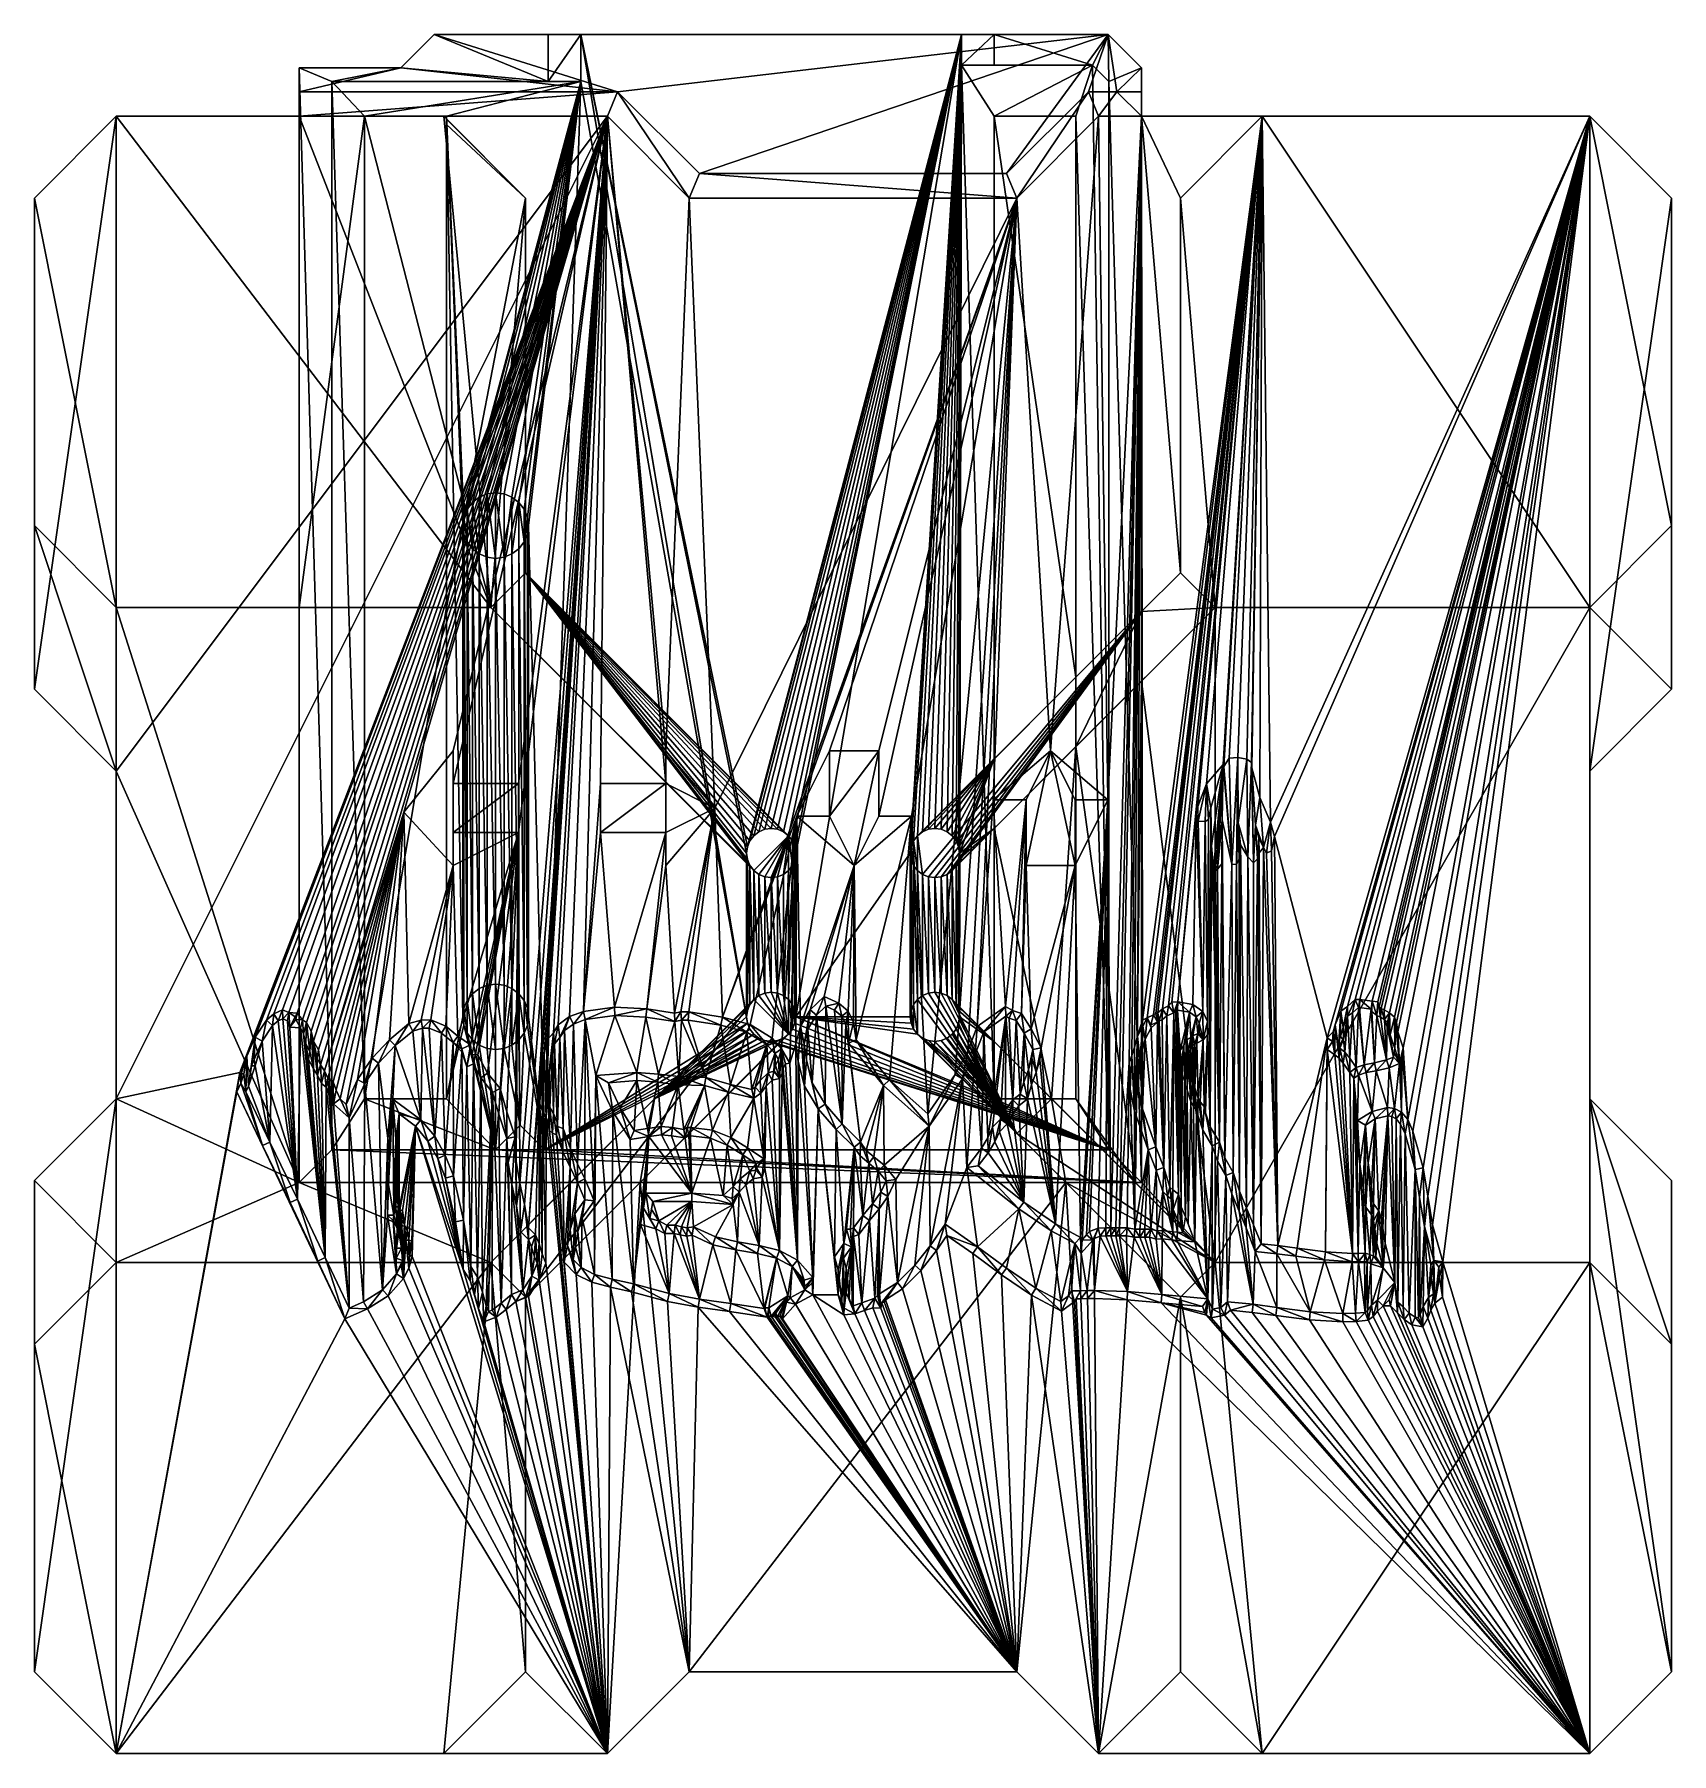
# Model space of a CAD drawing. Header units: metres. Extents: x 10 to 110, y 10 to 115.
import ezdxf

# ---------------------------------------------------------------- set-up
doc = ezdxf.new("R2010")
doc.units = ezdxf.units.M

msp = doc.modelspace()

# ---------------------------------------------------------------- linework, layer by layer
at = {"layer": 'STL2DXF'}
for points in [[(32.38, 112.95, -0.6), (34.42, 115, 10.5), (34.42, 115, -0.6)], [(34.42, 115, 10.5), (32.38, 112.95, -0.6), (32.38, 112.95, 10.5)], [(32.38, 112.95, 10.5), (41.38, 112.12, 10.5), (34.42, 115, 10.5)], [(45.62, 111.5, -0.6), (32.38, 112.95, -0.6), (34.42, 115, -0.6)], [(34.42, 115, 10.5), (41.38, 112.12, 10.5), (41.38, 115, 10.5)], [(45.62, 111.5, -0.6), (34.42, 115, -0.6), (75.58, 115, -0.6)], [(34.42, 115, 10.5), (43.38, 115, 5.5), (34.42, 115, -0.6)], [(43.38, 115, 5.5), (34.42, 115, 10.5), (43.38, 115, 8.5)], [(43.38, 115, 8.5), (34.42, 115, 10.5), (41.38, 115, 10.5)], [(66.62, 115, 5.5), (75.58, 115, -0.6), (34.42, 115, -0.6)], [(66.62, 115, 5.5), (34.42, 115, -0.6), (43.38, 115, 5.5)], [(43.38, 115, 8.5), (41.38, 112.12, 10.5), (43.38, 112.12, 8.5)], [(41.38, 112.12, 10.5), (43.38, 115, 8.5), (41.38, 115, 10.5)], [(43.38, 115, 5.5), (43.38, 112.12, 8.5), (43.38, 112.12, 5.5)], [(43.38, 112.12, 8.5), (43.38, 115, 5.5), (43.38, 115, 8.5)], [(43.38, 115, 5.5), (53.55, 65.39, 5.5), (66.62, 115, 5.5)], [(53.55, 65.39, 5.5), (43.38, 115, 5.5), (53.5, 65, 5.5)], [(53.5, 65, 5.5), (43.38, 115, 5.5), (53.5, 55, 5.5)], [(43.38, 112.12, 5.5), (53.55, 54.61, 5.5), (43.38, 115, 5.5)], [(43.38, 115, 5.5), (53.55, 54.61, 5.5), (53.5, 55, 5.5)], [(45.62, 111.5, -0.6), (75.58, 115, -0.6), (50.62, 106.5, -0.6)], [(50.62, 106.5, -0.6), (75.58, 115, -0.6), (69.38, 106.5, -0.6)], [(66.62, 115, 5.5), (53.55, 65.39, 5.5), (53.7, 65.75, 5.5)], [(66.62, 115, 5.5), (53.7, 65.75, 5.5), (53.94, 66.06, 5.5)], [(66.62, 115, 5.5), (53.94, 66.06, 5.5), (54.25, 66.3, 5.5)], [(66.62, 115, 5.5), (54.25, 66.3, 5.5), (54.61, 66.45, 5.5)], [(66.62, 115, 5.5), (54.61, 66.45, 5.5), (55, 66.5, 5.5)], [(66.62, 115, 5.5), (55, 66.5, 5.5), (55.39, 66.45, 5.5)], [(66.62, 115, 5.5), (55.39, 66.45, 5.5), (55.75, 66.3, 5.5)], [(66.62, 115, 5.5), (55.75, 66.3, 5.5), (56.06, 66.06, 5.5)], [(66.62, 115, 5.5), (56.06, 66.06, 5.5), (56.3, 65.75, 5.5)], [(66.62, 115, 5.5), (56.3, 65.75, 5.5), (56.45, 65.39, 5.5)], [(66.62, 115, 5.5), (56.45, 65.39, 5.5), (56.5, 65, 5.5)], [(66.62, 115, 5.5), (56.5, 65, 5.5), (56.5, 55, 5.5)], [(66.62, 115, 5.5), (56.5, 55, 5.5), (63.5, 65, 5.5)], [(66.62, 115, 5.5), (63.5, 65, 5.5), (63.55, 65.39, 5.5)], [(66.62, 115, 5.5), (63.55, 65.39, 5.5), (63.7, 65.75, 5.5)], [(66.62, 115, 5.5), (63.7, 65.75, 5.5), (63.94, 66.06, 5.5)], [(66.62, 115, 5.5), (63.94, 66.06, 5.5), (64.25, 66.3, 5.5)], [(66.62, 115, 5.5), (64.25, 66.3, 5.5), (64.61, 66.45, 5.5)], [(66.62, 115, 5.5), (64.61, 66.45, 5.5), (65, 66.5, 5.5)], [(66.62, 115, 5.5), (65, 66.5, 5.5), (65.39, 66.45, 5.5)], [(66.62, 115, 5.5), (65.39, 66.45, 5.5), (65.75, 66.3, 5.5)], [(66.62, 115, 5.5), (65.75, 66.3, 5.5), (66.06, 66.06, 5.5)], [(66.62, 115, 5.5), (66.06, 66.06, 5.5), (66.3, 65.75, 5.5)], [(66.62, 115, 5.5), (66.3, 65.75, 5.5), (66.45, 65.39, 5.5)], [(66.62, 115, 5.5), (66.45, 65.39, 5.5), (66.5, 65, 5.5)], [(66.62, 115, 5.5), (66.5, 65, 5.5), (66.5, 55, 5.5)], [(66.62, 115, 5.5), (66.5, 55, 5.5), (66.62, 113.12, 5.5)], [(66.62, 115, 8.5), (66.62, 113.12, 5.5), (66.62, 113.12, 8.5)], [(66.62, 113.12, 5.5), (66.62, 115, 8.5), (66.62, 115, 5.5)], [(68.62, 115, 10.5), (66.62, 113.12, 8.5), (68.62, 113.12, 10.5)], [(66.62, 113.12, 8.5), (68.62, 115, 10.5), (66.62, 115, 8.5)], [(75.58, 115, -0.6), (66.62, 115, 5.5), (75.58, 115, 10.5)], [(75.58, 115, 10.5), (66.62, 115, 5.5), (66.62, 115, 8.5)], [(75.58, 115, 10.5), (66.62, 115, 8.5), (68.62, 115, 10.5)], [(74.62, 113.12, 10.5), (68.62, 115, 10.5), (68.62, 113.12, 10.5)], [(68.62, 115, 10.5), (74.62, 113.12, 10.5), (75.58, 115, 10.5)], [(69.38, 106.5, -0.6), (75.58, 115, -0.6), (74.38, 111.5, -0.6)], [(74.38, 111.5, -0.6), (75.58, 115, -0.6), (76.12, 111.5, -0.6)], [(75.58, 115, 10.5), (74.62, 113.12, 10.5), (75.62, 112.12, 10.5)], [(75.58, 115, -0.6), (77.62, 112.95, 10.5), (77.62, 112.95, -0.6)], [(77.62, 112.95, 10.5), (75.58, 115, -0.6), (75.58, 115, 10.5)], [(75.58, 115, 10.5), (75.62, 112.12, 10.5), (77.62, 112.95, 10.5)], [(76.12, 111.5, -0.6), (75.58, 115, -0.6), (77.62, 112.95, -0.6)], [(26.17, 112.95, -0.6), (32.38, 112.95, 10.5), (32.38, 112.95, -0.6)], [(32.38, 112.95, 10.5), (26.17, 112.95, -0.6), (26.17, 112.95, 10.5)], [(26.17, 44.88, 10.5), (28.17, 46.88, 10.5), (26.17, 112.95, 10.5)], [(26.17, 112.95, 10.5), (28.17, 112.12, 10.5), (32.38, 112.95, 10.5)], [(28.17, 112.12, 10.5), (26.17, 112.95, 10.5), (28.17, 46.88, 10.5)], [(26.17, 112.95, 10.5), (26.17, 44.88, 0.5), (26.17, 44.88, 10.5)], [(26.17, 44.88, 0.5), (26.17, 112.95, 10.5), (26.17, 80, 0.5)], [(26.17, 80, 0.5), (26.17, 112.95, 10.5), (26.17, 110, 0.5)], [(26.17, 110, 0.5), (26.17, 112.95, 10.5), (26.17, 111.5, -0.1)], [(26.17, 111.5, -0.1), (26.17, 112.95, 10.5), (26.17, 111.5, -0.6)], [(26.17, 111.5, -0.6), (26.17, 112.95, 10.5), (26.17, 112.95, -0.6)], [(32.38, 112.95, -0.6), (26.17, 111.5, -0.6), (26.17, 112.95, -0.6)], [(26.17, 111.5, -0.6), (32.38, 112.95, -0.6), (45.62, 111.5, -0.6)], [(32.38, 112.95, 10.5), (28.17, 112.12, 10.5), (41.38, 112.12, 10.5)], [(66.5, 55, 5.5), (68.62, 50, 5.5), (66.62, 113.12, 5.5)], [(74.62, 113.12, 10.5), (66.62, 113.12, 5.5), (74.62, 113.12, 5.5)], [(66.62, 113.12, 5.5), (74.62, 113.12, 10.5), (66.62, 113.12, 8.5)], [(66.62, 113.12, 8.5), (74.62, 113.12, 10.5), (68.62, 113.12, 10.5)], [(66.62, 113.12, 5.5), (68.62, 110, 5.5), (74.62, 113.12, 5.5)], [(68.62, 110, 5.5), (66.62, 113.12, 5.5), (68.62, 50, 5.5)], [(74.62, 113.12, 5.5), (68.62, 110, 5.5), (73.62, 110, 5.5)], [(73.62, 110, 5.5), (75.62, 46.88, 5.5), (74.62, 113.12, 5.5)], [(74.62, 113.12, 10.5), (75.62, 112.12, 5.5), (75.62, 112.12, 10.5)], [(75.62, 112.12, 5.5), (74.62, 113.12, 10.5), (74.62, 113.12, 5.5)], [(74.62, 113.12, 5.5), (75.62, 46.88, 5.5), (75.62, 112.12, 5.5)], [(77.62, 112.95, 10.5), (75.62, 112.12, 10.5), (77.62, 44.88, 10.5)], [(76.12, 111.5, -0.6), (77.62, 112.95, -0.6), (77.62, 111.5, -0.6)], [(77.62, 44.88, 10.5), (77.62, 75.5, 0.5), (77.62, 112.95, 10.5)], [(77.62, 112.95, 10.5), (77.62, 75.5, 0.5), (77.62, 79.75, 0.5)], [(77.62, 112.95, 10.5), (77.62, 79.75, 0.5), (77.62, 110, 0.5)], [(77.62, 112.95, 10.5), (77.62, 110, 0.5), (77.62, 111.5, -0.1)], [(77.62, 112.95, 10.5), (77.62, 111.5, -0.1), (77.62, 112, -0.6)], [(77.62, 112.95, 10.5), (77.62, 112, -0.6), (77.62, 112.95, -0.6)], [(77.62, 111.5, -0.6), (77.62, 112.95, -0.6), (77.62, 112, -0.6)], [(26.17, 110, -0.1), (26.17, 110, 0.5), (26.17, 111.5, -0.1)], [(45.62, 111.5, -0.1), (26.17, 110, -0.1), (26.17, 111.5, -0.1)], [(26.17, 110, -0.1), (45.62, 111.5, -0.1), (45, 110, -0.1)], [(45.62, 111.5, -0.6), (26.17, 111.5, -0.1), (26.17, 111.5, -0.6)], [(26.17, 111.5, -0.1), (45.62, 111.5, -0.6), (45.62, 111.5, -0.1)], [(43.38, 112.12, 8.5), (28.17, 112.12, 5.5), (43.38, 112.12, 5.5)], [(28.17, 112.12, 5.5), (43.38, 112.12, 8.5), (28.17, 112.12, 10.5)], [(28.17, 112.12, 10.5), (43.38, 112.12, 8.5), (41.38, 112.12, 10.5)], [(28.17, 46.88, 5.5), (30.17, 50, 5.5), (28.17, 112.12, 5.5)], [(28.17, 112.12, 5.5), (30.17, 50, 5.5), (30.17, 110, 5.5)], [(30.17, 110, 5.5), (43.38, 112.12, 5.5), (28.17, 112.12, 5.5)], [(28.17, 112.12, 5.5), (28.17, 46.88, 10.5), (28.17, 46.88, 5.5)], [(28.17, 46.88, 10.5), (28.17, 112.12, 5.5), (28.17, 112.12, 10.5)], [(43.38, 112.12, 5.5), (30.17, 110, 5.5), (35.17, 110, 5.5)], [(43.38, 112.12, 5.5), (35.17, 110, 5.5), (36.24, 85.52, 5.5)], [(43.38, 112.12, 5.5), (36.24, 85.52, 5.5), (36.44, 86, 5.5)], [(43.38, 112.12, 5.5), (36.44, 86, 5.5), (36.76, 86.41, 5.5)], [(43.38, 112.12, 5.5), (36.76, 86.41, 5.5), (37.17, 86.73, 5.5)], [(43.38, 112.12, 5.5), (37.17, 86.73, 5.5), (37.66, 86.93, 5.5)], [(43.38, 112.12, 5.5), (37.66, 86.93, 5.5), (38.17, 87, 5.5)], [(43.38, 112.12, 5.5), (38.17, 87, 5.5), (38.69, 86.93, 5.5)], [(43.38, 112.12, 5.5), (38.69, 86.93, 5.5), (39.17, 86.73, 5.5)], [(43.38, 112.12, 5.5), (39.17, 86.73, 5.5), (39.59, 86.41, 5.5)], [(43.38, 112.12, 5.5), (39.59, 86.41, 5.5), (39.91, 86, 5.5)], [(43.38, 112.12, 5.5), (39.91, 86, 5.5), (40.11, 85.52, 5.5)], [(43.38, 112.12, 5.5), (40.11, 85.52, 5.5), (40.17, 85, 5.5)], [(43.38, 112.12, 5.5), (40.17, 85, 5.5), (41.17, 46.88, 5.5)], [(43.38, 112.12, 5.5), (41.17, 46.88, 5.5), (53.55, 54.61, 5.5)], [(45, 110, -0.1), (45.62, 111.5, -0.1), (50, 105, -0.1)], [(50, 105, -0.1), (45.62, 111.5, -0.1), (50.62, 106.5, -0.1)], [(50.62, 106.5, -0.1), (45.62, 111.5, -0.6), (50.62, 106.5, -0.6)], [(45.62, 111.5, -0.6), (50.62, 106.5, -0.1), (45.62, 111.5, -0.1)], [(70, 105, -0.1), (69.38, 106.5, -0.1), (74.38, 111.5, -0.1)], [(74.38, 111.5, -0.6), (69.38, 106.5, -0.1), (69.38, 106.5, -0.6)], [(69.38, 106.5, -0.1), (74.38, 111.5, -0.6), (74.38, 111.5, -0.1)], [(70, 105, -0.1), (74.38, 111.5, -0.1), (75, 110, -0.1)], [(75, 110, -0.1), (74.38, 111.5, -0.1), (76.12, 111.5, -0.1)], [(76.12, 111.5, -0.6), (74.38, 111.5, -0.1), (74.38, 111.5, -0.6)], [(74.38, 111.5, -0.1), (76.12, 111.5, -0.6), (76.12, 111.5, -0.1)], [(75, 110, -0.1), (76.12, 111.5, -0.1), (77.62, 110, -0.1)], [(75.62, 46.88, 10.5), (77.62, 44.88, 10.5), (75.62, 112.12, 10.5)], [(75.62, 112.12, 10.5), (75.62, 46.88, 5.5), (75.62, 46.88, 10.5)], [(75.62, 46.88, 5.5), (75.62, 112.12, 10.5), (75.62, 112.12, 5.5)], [(77.62, 110, -0.1), (76.12, 111.5, -0.1), (77.62, 111.5, -0.1)], [(77.62, 111.5, -0.1), (76.12, 111.5, -0.6), (77.62, 111.5, -0.6)], [(76.12, 111.5, -0.6), (77.62, 111.5, -0.1), (76.12, 111.5, -0.1)], [(77.62, 112, -0.6), (77.62, 111.5, -0.1), (77.62, 111.5, -0.6)], [(77.62, 111.5, -0.1), (77.62, 110, 0.5), (77.62, 110, -0.1)], [(10, 105, -0.6), (15, 110), (15, 110, -0.6)], [(15, 110), (10, 105, -0.6), (10, 105)], [(10, 105), (15, 80), (15, 110)], [(15, 110, -0.6), (10, 75, -0.6), (10, 105, -0.6)], [(10, 75, -0.6), (15, 110, -0.6), (15, 70, -0.6)], [(15, 110), (15, 80), (37.88, 80)], [(15, 110), (37.88, 80), (26.17, 110)], [(15, 70, -0.6), (15, 110, -0.6), (45, 110, -0.6)], [(15, 70, -0.6), (45, 110, -0.6), (15, 50, -0.6)], [(15, 50, -0.6), (45, 110, -0.6), (22.54, 51.59, -0.6)], [(15, 110), (45, 110, -0.6), (15, 110, -0.6)], [(45, 110, -0.6), (15, 110), (26.17, 110, -0.1)], [(26.17, 110, -0.1), (15, 110), (26.17, 110)], [(22.54, 51.59, -0.6), (45, 110, -0.6), (22.97, 52.6, -0.6)], [(22.97, 52.6, -0.6), (45, 110, -0.6), (23.48, 53.75, -0.6)], [(23.48, 53.75, -0.6), (45, 110, -0.6), (24.17, 54.79, -0.6)], [(24.17, 54.79, -0.6), (45, 110, -0.6), (24.62, 55.18, -0.6)], [(24.62, 55.18, -0.6), (45, 110, -0.6), (25.16, 55.43, -0.6)], [(25.16, 55.43, -0.6), (45, 110, -0.6), (25.54, 55.27, -0.6)], [(25.54, 55.27, -0.6), (45, 110, -0.6), (26.05, 55.22, -0.6)], [(26.05, 55.22, -0.6), (45, 110, -0.6), (26.38, 54.81, -0.6)], [(30.17, 110, 0.5), (26.17, 80, 0.5), (26.17, 110, 0.5)], [(26.17, 80, 0.5), (30.17, 110, 0.5), (30.17, 80, 0.5)], [(30.17, 110), (26.17, 110, 0.5), (26.17, 110)], [(26.17, 110, 0.5), (30.17, 110), (30.17, 110, 0.5)], [(26.17, 110), (37.88, 80), (30.17, 110)], [(26.17, 110, 0.5), (26.17, 110, -0.1), (26.17, 110)], [(45, 110, -0.1), (45, 110, -0.6), (26.17, 110, -0.1)], [(26.38, 54.81, -0.6), (45, 110, -0.6), (26.63, 54.66, -0.6)], [(26.63, 54.66, -0.6), (45, 110, -0.6), (26.91, 54.13, -0.6)], [(26.91, 54.13, -0.6), (45, 110, -0.6), (27.04, 53.52, -0.6)], [(27.04, 53.52, -0.6), (45, 110, -0.6), (27.35, 52.98, -0.6)], [(27.35, 52.98, -0.6), (45, 110, -0.6), (27.47, 52.07, -0.6)], [(27.47, 52.07, -0.6), (45, 110, -0.6), (27.73, 51.69, -0.6)], [(27.73, 51.69, -0.6), (45, 110, -0.6), (32.57, 67.5, -0.6)], [(35.17, 110, 0.5), (30.17, 110, 0.5), (35, 110, 0.5)], [(30.17, 110, 0.5), (35.17, 110, 0.5), (35.17, 110, 5.5)], [(30.17, 110, 0.5), (35.17, 110, 5.5), (30.17, 110, 5.5)], [(35, 110), (30.17, 110, 0.5), (30.17, 110)], [(30.17, 110, 0.5), (35, 110), (35, 110, 0.5)], [(30.17, 110), (37.88, 80), (35, 110)], [(30.17, 50, 5.5), (30.17, 70, 0.5), (30.17, 110, 5.5)], [(30.17, 110, 5.5), (30.17, 70, 0.5), (30.17, 80, 0.5)], [(30.17, 110, 5.5), (30.17, 80, 0.5), (30.17, 110, 0.5)], [(32.57, 67.5, -0.6), (45, 110, -0.6), (35.57, 71.25, -0.6)], [(35, 110), (37.88, 80), (40, 105)], [(35.17, 110), (35, 110, 0.5), (35, 110)], [(35, 110, 0.5), (35.17, 110), (35.17, 110, 0.5)], [(35.17, 50, 5.5), (36.17, 55, 5.5), (35.17, 110, 5.5)], [(36.24, 85.52, 5.5), (35.17, 110, 5.5), (36.17, 85, 5.5)], [(36.17, 85, 5.5), (35.17, 110, 5.5), (36.17, 55, 5.5)], [(35.17, 110, 5.5), (35.17, 50, 0.5), (35.17, 50, 5.5)], [(35.17, 50, 0.5), (35.17, 110, 5.5), (35.17, 70, 0.5)], [(35.17, 70, 0.5), (35.17, 110, 5.5), (35.17, 80, 0.5)], [(35.17, 80, 0.5), (35.17, 110, 5.5), (35.17, 109.5, 0.5)], [(35.17, 109.5, 0.5), (35.17, 110, 5.5), (35.17, 109.82, 0.5)], [(35.17, 109.82, 0.5), (35.17, 110, 5.5), (35.17, 110, 0.5)], [(40, 105, 0.5), (35.17, 109.5, 0.5), (35.17, 109.82, 0.5)], [(35.17, 109.5, 0.5), (40, 105, 0.5), (35.17, 80, 0.5)], [(35.57, 71.25, -0.6), (45, 110, -0.6), (35.57, 69.25, -0.6)], [(35.57, 69.25, -0.6), (45, 110, -0.6), (39.57, 69.25, -0.6)], [(39.57, 69.25, -0.6), (45, 110, -0.6), (39.57, 66.25, -0.6)], [(39.57, 66.25, -0.6), (45, 110, -0.6), (39.66, 44.84, -0.6)], [(39.66, 44.84, -0.6), (45, 110, -0.6), (39.94, 43.54, -0.6)], [(39.94, 43.54, -0.6), (45, 110, -0.6), (40.17, 42.12, -0.6)], [(40.17, 42.12, -0.6), (45, 110, -0.6), (40.83, 50.64, -0.6)], [(40.83, 50.64, -0.6), (45, 110, -0.6), (40.96, 51.69, -0.6)], [(40.96, 51.69, -0.6), (45, 110, -0.6), (41.14, 52.7, -0.6)], [(41.14, 52.7, -0.6), (45, 110, -0.6), (41.29, 53.57, -0.6)], [(41.29, 53.57, -0.6), (45, 110, -0.6), (41.7, 54.03, -0.6)], [(41.7, 54.03, -0.6), (45, 110, -0.6), (42, 54.51, -0.6)], [(42, 54.51, -0.6), (45, 110, -0.6), (42.69, 55.01, -0.6)], [(42.69, 55.01, -0.6), (45, 110, -0.6), (43.53, 55.33, -0.6)], [(43.53, 55.33, -0.6), (45, 110, -0.6), (44.57, 69.25, -0.6)], [(44.57, 69.25, -0.6), (45, 110, -0.6), (48.57, 69.25, -0.6)], [(50, 105, -0.6), (48.57, 71.25, -0.6), (45, 110, -0.6)], [(48.57, 69.25, -0.6), (45, 110, -0.6), (48.57, 71.25, -0.6)], [(45, 110, -0.1), (50, 105, -0.6), (45, 110, -0.6)], [(50, 105, -0.6), (45, 110, -0.1), (50, 105, -0.1)], [(73.62, 75.75, 0.5), (68.62, 110, 0.5), (68.62, 70.75, 0.5)], [(68.62, 110, 0.5), (73.62, 75.75, 0.5), (73.62, 110, 0.5)], [(68.62, 50, 5.5), (68.62, 53.5, 0.5), (68.62, 110, 5.5)], [(68.62, 110, 5.5), (68.62, 53.5, 0.5), (68.62, 66.5, 0.5)], [(68.62, 110, 5.5), (68.62, 66.5, 0.5), (68.62, 70.75, 0.5)], [(68.62, 110, 5.5), (68.62, 70.75, 0.5), (68.62, 110, 0.5)], [(73.62, 110, 0.5), (68.62, 110, 5.5), (68.62, 110, 0.5)], [(68.62, 110, 5.5), (73.62, 110, 0.5), (73.62, 110, 5.5)], [(72.07, 71.25, -0.6), (70, 105, -0.6), (75, 110, -0.6)], [(70, 105, -0.1), (75, 110, -0.6), (70, 105, -0.6)], [(75, 110, -0.6), (70, 105, -0.1), (75, 110, -0.1)], [(72.07, 71.25, -0.6), (75, 110, -0.6), (75.57, 68.25, -0.6)], [(73.62, 50, 5.5), (75.62, 46.88, 5.5), (73.62, 110, 5.5)], [(73.62, 110, 5.5), (73.62, 50, 0.5), (73.62, 50, 5.5)], [(73.62, 50, 0.5), (73.62, 110, 5.5), (73.62, 71.5, 0.5)], [(73.62, 71.5, 0.5), (73.62, 110, 5.5), (73.62, 75.75, 0.5)], [(73.62, 75.75, 0.5), (73.62, 110, 5.5), (73.62, 110, 0.5)], [(75.57, 68.25, -0.6), (75, 110, -0.6), (77.62, 110, -0.6)], [(75, 110, -0.1), (77.62, 110, -0.6), (75, 110, -0.6)], [(77.62, 110, -0.6), (75, 110, -0.1), (77.62, 110, -0.1)], [(75.57, 68.25, -0.6), (77.62, 110, -0.6), (75.74, 42.12, -0.6)], [(75.74, 42.12, -0.6), (77.62, 110, -0.6), (76.05, 42.12, -0.6)], [(76.05, 42.12, -0.6), (77.62, 110, -0.6), (76.28, 42.12, -0.6)], [(76.28, 42.12, -0.6), (77.62, 110, -0.6), (76.86, 52.22, -0.6)], [(76.86, 52.22, -0.6), (77.62, 110, -0.6), (77.04, 52.63, -0.6)], [(77.04, 52.63, -0.6), (77.62, 110, -0.6), (77.19, 53.14, -0.6)], [(77.19, 53.14, -0.6), (77.62, 110, -0.6), (77.37, 53.82, -0.6)], [(77.37, 53.82, -0.6), (77.62, 110, -0.6), (77.68, 54.79, -0.6)], [(80, 82.12, 0.5), (77.62, 110, 0.5), (77.62, 79.75, 0.5)], [(77.62, 110, 0.5), (80, 82.12, 0.5), (80, 105, 0.5)], [(77.62, 110, 0.5), (80, 105, 0.5), (85, 110, 0.5)], [(105, 110), (85, 110, -0.6), (77.62, 110, -0.6)], [(105, 110), (77.62, 110, -0.6), (77.62, 110, -0.1)], [(105, 110), (77.62, 110, -0.1), (85, 110)], [(85, 110), (77.62, 110, -0.1), (77.62, 110, 0.5)], [(85, 110), (77.62, 110, 0.5), (85, 110, 0.5)], [(85, 110, -0.6), (77.68, 54.79, -0.6), (77.62, 110, -0.6)], [(77.68, 54.79, -0.6), (85, 110, -0.6), (77.96, 54.94, -0.6)], [(77.96, 54.94, -0.6), (85, 110, -0.6), (78.36, 55.12, -0.6)], [(78.36, 55.12, -0.6), (85, 110, -0.6), (78.49, 55.2, -0.6)], [(78.49, 55.2, -0.6), (85, 110, -0.6), (78.62, 55.25, -0.6)], [(78.62, 55.25, -0.6), (85, 110, -0.6), (78.9, 55.48, -0.6)], [(78.9, 55.48, -0.6), (85, 110, -0.6), (79.28, 55.66, -0.6)], [(79.28, 55.66, -0.6), (85, 110, -0.6), (79.48, 55.89, -0.6)], [(79.48, 55.89, -0.6), (85, 110, -0.6), (79.84, 55.91, -0.6)], [(79.84, 55.91, -0.6), (85, 110, -0.6), (80.97, 67.36, -0.6)], [(85, 110, 0.5), (80, 105), (85, 110)], [(80, 105), (85, 110, 0.5), (80, 105, 0.5)], [(80, 105), (82.12, 80), (85, 110)], [(80.97, 67.36, -0.6), (85, 110, -0.6), (81.06, 67.84, -0.6)], [(81.06, 67.84, -0.6), (85, 110, -0.6), (81.6, 69.23, -0.6)], [(81.6, 69.23, -0.6), (85, 110, -0.6), (82.61, 70.41, -0.6)], [(85, 110), (82.12, 80), (105, 80)], [(82.61, 70.41, -0.6), (85, 110, -0.6), (82.64, 70.28, -0.6)], [(82.64, 70.28, -0.6), (85, 110, -0.6), (82.98, 70.79, -0.6)], [(82.98, 70.79, -0.6), (85, 110, -0.6), (83.5, 70.84, -0.6)], [(83.5, 70.84, -0.6), (85, 110, -0.6), (84.06, 70.74, -0.6)], [(84.06, 70.74, -0.6), (85, 110, -0.6), (84.33, 70.53, -0.6)], [(84.33, 70.53, -0.6), (85, 110, -0.6), (84.35, 70.21, -0.6)], [(84.35, 70.21, -0.6), (85, 110, -0.6), (84.85, 68.4, -0.6)], [(84.85, 68.4, -0.6), (85, 110, -0.6), (85.5, 66.89, -0.6)], [(85, 110, -0.6), (105, 110), (105, 110, -0.6)], [(85, 110), (105, 80), (105, 110)], [(85.5, 66.89, -0.6), (85, 110, -0.6), (105, 110, -0.6)], [(85.5, 66.89, -0.6), (105, 110, -0.6), (85.75, 66.01, -0.6)], [(85.75, 66.01, -0.6), (105, 110, -0.6), (88.97, 53.72, -0.6)], [(88.97, 53.72, -0.6), (105, 110, -0.6), (89.33, 54.08, -0.6)], [(89.33, 54.08, -0.6), (105, 110, -0.6), (89.46, 54.51, -0.6)], [(89.46, 54.51, -0.6), (105, 110, -0.6), (89.79, 55.35, -0.6)], [(89.79, 55.35, -0.6), (105, 110, -0.6), (90.2, 55.63, -0.6)], [(90.2, 55.63, -0.6), (105, 110, -0.6), (90.68, 56.06, -0.6)], [(90.68, 56.06, -0.6), (105, 110, -0.6), (90.96, 56.06, -0.6)], [(90.96, 56.06, -0.6), (105, 110, -0.6), (91.7, 55.96, -0.6)], [(91.7, 55.96, -0.6), (105, 110, -0.6), (92.05, 55.91, -0.6)], [(92.05, 55.91, -0.6), (105, 110, -0.6), (92.13, 55.61, -0.6)], [(92.13, 55.61, -0.6), (105, 110, -0.6), (92.26, 55.5, -0.6)], [(92.26, 55.5, -0.6), (105, 110, -0.6), (92.44, 55.43, -0.6)], [(92.44, 55.43, -0.6), (105, 110, -0.6), (92.77, 55.25, -0.6)], [(92.77, 55.25, -0.6), (105, 110, -0.6), (93.07, 54.97, -0.6)], [(93.07, 54.97, -0.6), (105, 110, -0.6), (93.2, 54.66, -0.6)], [(93.2, 54.66, -0.6), (105, 110, -0.6), (93.28, 54.08, -0.6)], [(93.28, 54.08, -0.6), (105, 110, -0.6), (93.61, 53.11, -0.6)], [(93.61, 53.11, -0.6), (105, 110, -0.6), (93.88, 48.72, -0.6)], [(93.88, 48.72, -0.6), (105, 110, -0.6), (94.19, 48.02, -0.6)], [(94.19, 48.02, -0.6), (105, 110, -0.6), (94.83, 45.78, -0.6)], [(94.83, 45.78, -0.6), (105, 110, -0.6), (95.11, 44.05, -0.6)], [(95.11, 44.05, -0.6), (105, 110, -0.6), (95.39, 42.3, -0.6)], [(95.39, 42.3, -0.6), (105, 110, -0.6), (96.02, 40.03, -0.6)], [(96.02, 40.03, -0.6), (105, 110, -0.6), (105, 10, -0.6)], [(105, 110, -0.6), (110, 105), (110, 105, -0.6)], [(110, 105), (105, 110, -0.6), (105, 110)], [(105, 110), (105, 80), (110, 85)], [(105, 110), (110, 85), (110, 105)], [(110, 105, -0.6), (105, 70, -0.6), (105, 110, -0.6)], [(105, 10, -0.6), (105, 110, -0.6), (105, 50, -0.6)], [(105, 50, -0.6), (105, 110, -0.6), (105, 70, -0.6)], [(50, 105, -0.1), (50.62, 106.5, -0.1), (70, 105, -0.1)], [(70, 105, -0.1), (50.62, 106.5, -0.1), (69.38, 106.5, -0.1)], [(69.38, 106.5, -0.6), (50.62, 106.5, -0.1), (50.62, 106.5, -0.6)], [(50.62, 106.5, -0.1), (69.38, 106.5, -0.6), (69.38, 106.5, -0.1)], [(10, 75, -0.6), (10, 85), (10, 105, -0.6)], [(10, 105, -0.6), (10, 85), (10, 105)], [(15, 80), (10, 105), (10, 85)], [(35.17, 80, 0.5), (40, 105, 0.5), (37.88, 80, 0.5)], [(40, 105), (37.88, 80), (40, 82.12)], [(37.88, 80, 0.5), (40, 105, 0.5), (40, 82.12, 0.5)], [(40, 105, 0.5), (40, 82.12), (40, 82.12, 0.5)], [(40, 82.12), (40, 105, 0.5), (40, 105)], [(48.57, 71.25, -0.6), (50, 105, -0.6), (51.57, 67.75, -0.6)], [(51.57, 67.75, -0.6), (50, 105, -0.6), (70, 105, -0.6)], [(50, 105, -0.1), (70, 105, -0.6), (50, 105, -0.6)], [(70, 105, -0.6), (50, 105, -0.1), (70, 105, -0.1)], [(51.57, 67.75, -0.6), (70, 105, -0.6), (52.03, 54.97, -0.6)], [(52.03, 54.97, -0.6), (70, 105, -0.6), (56.57, 67.25, -0.6)], [(56.57, 67.25, -0.6), (70, 105, -0.6), (58.57, 71.25, -0.6)], [(58.57, 71.25, -0.6), (70, 105, -0.6), (61.57, 71.25, -0.6)], [(61.57, 71.25, -0.6), (70, 105, -0.6), (61.57, 67.25, -0.6)], [(61.57, 67.25, -0.6), (70, 105, -0.6), (63.57, 67.25, -0.6)], [(63.57, 67.25, -0.6), (70, 105, -0.6), (64.57, 49.07, -0.6)], [(64.57, 49.07, -0.6), (70, 105, -0.6), (66.25, 51.48, -0.6)], [(66.25, 51.48, -0.6), (70, 105, -0.6), (67.02, 52.91, -0.6)], [(67.02, 52.91, -0.6), (70, 105, -0.6), (67.58, 54.41, -0.6)], [(67.58, 54.41, -0.6), (70, 105, -0.6), (68.57, 68.25, -0.6)], [(68.57, 68.25, -0.6), (70, 105, -0.6), (72.07, 71.25, -0.6)], [(80, 105), (80, 82.12, 0.5), (80, 82.12)], [(80, 82.12, 0.5), (80, 105), (80, 105, 0.5)], [(80, 82.12), (82.12, 80), (80, 105)], [(105, 70, -0.6), (110, 105, -0.6), (110, 75, -0.6)], [(110, 85), (110, 75, -0.6), (110, 105, -0.6)], [(110, 85), (110, 105, -0.6), (110, 105)], [(36.76, 86.41, 3.5), (36.44, 86, 5.5), (36.44, 86, 3.5)], [(36.44, 86, 5.5), (36.76, 86.41, 3.5), (36.76, 86.41, 5.5)], [(36.44, 86, 3.5), (36.76, 83.59, 3.5), (36.76, 86.41, 3.5)], [(37.17, 86.73, 5.5), (36.76, 86.41, 3.5), (37.17, 86.73, 3.5)], [(36.76, 86.41, 3.5), (37.17, 86.73, 5.5), (36.76, 86.41, 5.5)], [(36.76, 86.41, 3.5), (37.17, 83.27, 3.5), (37.17, 86.73, 3.5)], [(36.76, 86.41, 3.5), (36.76, 83.59, 3.5), (37.17, 83.27, 3.5)], [(37.66, 86.93, 5.5), (37.17, 86.73, 3.5), (37.66, 86.93, 3.5)], [(37.17, 86.73, 3.5), (37.66, 86.93, 5.5), (37.17, 86.73, 5.5)], [(37.17, 86.73, 3.5), (37.17, 83.27, 3.5), (37.66, 86.93, 3.5)], [(37.66, 86.93, 3.5), (37.17, 83.27, 3.5), (37.66, 83.07, 3.5)], [(38.17, 87, 5.5), (37.66, 86.93, 3.5), (38.17, 87, 3.5)], [(37.66, 86.93, 3.5), (38.17, 87, 5.5), (37.66, 86.93, 5.5)], [(37.66, 86.93, 3.5), (38.17, 83, 3.5), (38.17, 87, 3.5)], [(37.66, 86.93, 3.5), (37.66, 83.07, 3.5), (38.17, 83, 3.5)], [(38.69, 86.93, 5.5), (38.17, 87, 3.5), (38.69, 86.93, 3.5)], [(38.17, 87, 3.5), (38.69, 86.93, 5.5), (38.17, 87, 5.5)], [(38.17, 87, 3.5), (38.17, 83, 3.5), (38.69, 83.07, 3.5)], [(38.17, 87, 3.5), (38.69, 83.07, 3.5), (38.69, 86.93, 3.5)], [(39.17, 86.73, 5.5), (38.69, 86.93, 3.5), (39.17, 86.73, 3.5)], [(38.69, 86.93, 3.5), (39.17, 86.73, 5.5), (38.69, 86.93, 5.5)], [(38.69, 86.93, 3.5), (38.69, 83.07, 3.5), (39.17, 86.73, 3.5)], [(39.17, 86.73, 3.5), (38.69, 83.07, 3.5), (39.17, 83.27, 3.5)], [(39.59, 86.41, 5.5), (39.17, 86.73, 3.5), (39.59, 86.41, 3.5)], [(39.17, 86.73, 3.5), (39.59, 86.41, 5.5), (39.17, 86.73, 5.5)], [(39.17, 86.73, 3.5), (39.17, 83.27, 3.5), (39.59, 86.41, 3.5)], [(39.59, 86.41, 3.5), (39.17, 83.27, 3.5), (39.59, 83.59, 3.5)], [(39.59, 86.41, 5.5), (39.91, 86, 3.5), (39.91, 86, 5.5)], [(39.91, 86, 3.5), (39.59, 86.41, 5.5), (39.59, 86.41, 3.5)], [(39.59, 86.41, 3.5), (39.59, 83.59, 3.5), (39.91, 84, 3.5)], [(39.59, 86.41, 3.5), (39.91, 84, 3.5), (39.91, 86, 3.5)], [(36.24, 85.52, 3.5), (36.17, 85, 5.5), (36.17, 85, 3.5)], [(36.17, 85, 5.5), (36.24, 85.52, 3.5), (36.24, 85.52, 5.5)], [(36.24, 84.48, 3.5), (36.24, 85.52, 3.5), (36.17, 85, 3.5)], [(36.44, 86, 3.5), (36.24, 85.52, 5.5), (36.24, 85.52, 3.5)], [(36.24, 85.52, 5.5), (36.44, 86, 3.5), (36.44, 86, 5.5)], [(36.24, 85.52, 3.5), (36.44, 84, 3.5), (36.44, 86, 3.5)], [(36.24, 85.52, 3.5), (36.24, 84.48, 3.5), (36.44, 84, 3.5)], [(36.44, 86, 3.5), (36.44, 84, 3.5), (36.76, 83.59, 3.5)], [(39.91, 86, 5.5), (40.11, 85.52, 3.5), (40.11, 85.52, 5.5)], [(40.11, 85.52, 3.5), (39.91, 86, 5.5), (39.91, 86, 3.5)], [(39.91, 86, 3.5), (39.91, 84, 3.5), (40.11, 84.48, 3.5)], [(39.91, 86, 3.5), (40.11, 84.48, 3.5), (40.11, 85.52, 3.5)], [(40.11, 85.52, 5.5), (40.17, 85, 3.5), (40.17, 85, 5.5)], [(40.17, 85, 3.5), (40.11, 85.52, 5.5), (40.11, 85.52, 3.5)], [(40.11, 85.52, 3.5), (40.11, 84.48, 3.5), (40.17, 85, 3.5)], [(10, 85), (15, 80, 0.5), (15, 80)], [(15, 80, 0.5), (10, 85), (10, 85, 0.5)], [(10, 85, 0.5), (10, 75, -0.6), (10, 75, 0.5)], [(10, 75, -0.6), (10, 85, 0.5), (10, 85)], [(15, 70, 0.5), (10, 85, 0.5), (10, 75, 0.5)], [(10, 85, 0.5), (15, 70, 0.5), (15, 80, 0.5)], [(36.17, 85, 3.5), (36.24, 84.48, 5.5), (36.24, 84.48, 3.5)], [(36.24, 84.48, 5.5), (36.17, 85, 3.5), (36.17, 85, 5.5)], [(36.24, 55.52, 5.5), (36.17, 85, 5.5), (36.17, 55, 5.5)], [(36.17, 85, 5.5), (36.24, 55.52, 5.5), (36.24, 84.48, 5.5)], [(36.24, 84.48, 3.5), (36.44, 84, 5.5), (36.44, 84, 3.5)], [(36.44, 84, 5.5), (36.24, 84.48, 3.5), (36.24, 84.48, 5.5)], [(36.24, 84.48, 5.5), (36.24, 55.52, 5.5), (36.44, 56, 5.5)], [(36.24, 84.48, 5.5), (36.44, 56, 5.5), (36.44, 84, 5.5)], [(36.44, 84, 3.5), (36.76, 83.59, 5.5), (36.76, 83.59, 3.5)], [(36.76, 83.59, 5.5), (36.44, 84, 3.5), (36.44, 84, 5.5)], [(36.44, 84, 5.5), (36.44, 56, 5.5), (36.76, 56.41, 5.5)], [(36.44, 84, 5.5), (36.76, 56.41, 5.5), (36.76, 83.59, 5.5)], [(39.91, 84, 5.5), (39.59, 83.59, 3.5), (39.59, 83.59, 5.5)], [(39.59, 83.59, 3.5), (39.91, 84, 5.5), (39.91, 84, 3.5)], [(39.59, 83.59, 5.5), (39.91, 56, 5.5), (39.91, 84, 5.5)], [(40.11, 84.48, 5.5), (39.91, 84, 3.5), (39.91, 84, 5.5)], [(39.91, 84, 3.5), (40.11, 84.48, 5.5), (40.11, 84.48, 3.5)], [(39.91, 84, 5.5), (40.11, 55.52, 5.5), (40.11, 84.48, 5.5)], [(39.91, 84, 5.5), (39.91, 56, 5.5), (40.11, 55.52, 5.5)], [(40.17, 85, 5.5), (40.11, 84.48, 3.5), (40.11, 84.48, 5.5)], [(40.11, 84.48, 3.5), (40.17, 85, 5.5), (40.17, 85, 3.5)], [(40.11, 84.48, 5.5), (40.17, 55, 5.5), (40.17, 85, 5.5)], [(40.11, 84.48, 5.5), (40.11, 55.52, 5.5), (40.17, 55, 5.5)], [(40.17, 55, 5.5), (41.17, 46.88, 5.5), (40.17, 85, 5.5)], [(110, 85, 0.5), (105, 80), (105, 80, 0.5)], [(105, 80), (110, 85, 0.5), (110, 85)], [(105, 80, 0.5), (110, 75, 0.5), (110, 85, 0.5)], [(110, 75, -0.6), (110, 85), (110, 75, 0.5)], [(110, 85, 0.5), (110, 75, 0.5), (110, 85)], [(36.76, 83.59, 5.5), (37.17, 83.27, 3.5), (36.76, 83.59, 3.5)], [(37.17, 83.27, 3.5), (36.76, 83.59, 5.5), (37.17, 83.27, 5.5)], [(36.76, 83.59, 5.5), (36.76, 56.41, 5.5), (37.17, 56.73, 5.5)], [(36.76, 83.59, 5.5), (37.17, 56.73, 5.5), (37.17, 83.27, 5.5)], [(37.17, 83.27, 5.5), (37.66, 83.07, 3.5), (37.17, 83.27, 3.5)], [(37.66, 83.07, 3.5), (37.17, 83.27, 5.5), (37.66, 83.07, 5.5)], [(37.17, 83.27, 5.5), (37.17, 56.73, 5.5), (37.66, 56.93, 5.5)], [(37.17, 83.27, 5.5), (37.66, 56.93, 5.5), (37.66, 83.07, 5.5)], [(37.66, 83.07, 3.5), (38.17, 83, 5.5), (38.17, 83, 3.5)], [(38.17, 83, 5.5), (37.66, 83.07, 3.5), (37.66, 83.07, 5.5)], [(37.66, 83.07, 5.5), (37.66, 56.93, 5.5), (38.17, 57, 5.5)], [(37.66, 83.07, 5.5), (38.17, 57, 5.5), (38.17, 83, 5.5)], [(38.17, 83, 5.5), (38.69, 83.07, 3.5), (38.17, 83, 3.5)], [(38.69, 83.07, 3.5), (38.17, 83, 5.5), (38.69, 83.07, 5.5)], [(38.17, 83, 5.5), (38.69, 56.93, 5.5), (38.69, 83.07, 5.5)], [(38.17, 83, 5.5), (38.17, 57, 5.5), (38.69, 56.93, 5.5)], [(38.69, 83.07, 3.5), (39.17, 83.27, 5.5), (39.17, 83.27, 3.5)], [(39.17, 83.27, 5.5), (38.69, 83.07, 3.5), (38.69, 83.07, 5.5)], [(38.69, 83.07, 5.5), (39.17, 56.73, 5.5), (39.17, 83.27, 5.5)], [(38.69, 83.07, 5.5), (38.69, 56.93, 5.5), (39.17, 56.73, 5.5)], [(39.17, 83.27, 5.5), (39.59, 83.59, 3.5), (39.17, 83.27, 3.5)], [(39.59, 83.59, 3.5), (39.17, 83.27, 5.5), (39.59, 83.59, 5.5)], [(39.17, 83.27, 5.5), (39.59, 56.41, 5.5), (39.59, 83.59, 5.5)], [(39.17, 83.27, 5.5), (39.17, 56.73, 5.5), (39.59, 56.41, 5.5)], [(39.59, 83.59, 5.5), (39.59, 56.41, 5.5), (39.91, 56, 5.5)], [(40, 82.12), (37.88, 80), (53.94, 63.94)], [(37.88, 80, 0.5), (40, 82.12, 0.5), (53.7, 64.25, 0.5)], [(40, 82.12, 0.5), (56.06, 66.06), (56.06, 66.06, 0.5)], [(56.06, 66.06), (40, 82.12, 0.5), (40, 82.12)], [(40, 82.12), (53.94, 63.94), (56.06, 66.06)], [(40, 82.12, 0.5), (53.55, 65.39, 0.5), (53.5, 65, 0.5)], [(53.55, 65.39, 0.5), (40, 82.12, 0.5), (53.7, 65.75, 0.5)], [(53.7, 65.75, 0.5), (40, 82.12, 0.5), (53.94, 66.06, 0.5)], [(53.94, 66.06, 0.5), (40, 82.12, 0.5), (54.25, 66.3, 0.5)], [(54.25, 66.3, 0.5), (40, 82.12, 0.5), (54.61, 66.45, 0.5)], [(54.61, 66.45, 0.5), (40, 82.12, 0.5), (55, 66.5, 0.5)], [(55, 66.5, 0.5), (40, 82.12, 0.5), (55.39, 66.45, 0.5)], [(55.39, 66.45, 0.5), (40, 82.12, 0.5), (55.75, 66.3, 0.5)], [(55.75, 66.3, 0.5), (40, 82.12, 0.5), (56.06, 66.06, 0.5)], [(53.7, 64.25, 0.5), (40, 82.12, 0.5), (53.55, 64.61, 0.5)], [(53.55, 64.61, 0.5), (40, 82.12, 0.5), (53.5, 65, 0.5)], [(80, 82.12), (77.62, 79.75, 0.5), (77.62, 79.75)], [(77.62, 79.75, 0.5), (80, 82.12), (80, 82.12, 0.5)], [(77.62, 79.75), (82.12, 80), (80, 82.12)], [(15, 80, 0.5), (37.88, 80), (15, 80)], [(37.88, 80), (15, 80, 0.5), (37.88, 80, 0.5)], [(37.88, 80, 0.5), (15, 80, 0.5), (35.17, 80, 0.5)], [(35.17, 80, 0.5), (15, 80, 0.5), (30.17, 80, 0.5)], [(30.17, 80, 0.5), (15, 80, 0.5), (26.17, 80, 0.5)], [(15, 70, 0.5), (26.17, 44.88, 0.5), (15, 80, 0.5)], [(26.17, 80, 0.5), (15, 80, 0.5), (26.17, 44.88, 0.5)], [(30.17, 50, 0.5), (30.17, 80, 0.5), (30.17, 70, 0.5)], [(30.17, 80, 0.5), (30.17, 50, 0.5), (35.17, 80, 0.5)], [(35.17, 80, 0.5), (30.17, 50, 0.5), (35.17, 50, 0.5)], [(35.17, 80, 0.5), (35.17, 50, 0.5), (35.17, 70, 0.5)], [(37.88, 80), (53.94, 63.94, 0.5), (53.94, 63.94)], [(53.94, 63.94, 0.5), (37.88, 80), (37.88, 80, 0.5)], [(37.88, 80, 0.5), (53.7, 64.25, 0.5), (53.94, 63.94, 0.5)], [(66.06, 63.94), (68.62, 66.5, 0.5), (82.12, 80)], [(77.62, 79.75), (66.06, 63.94), (82.12, 80)], [(82.12, 80), (68.62, 66.5, 0.5), (73.62, 71.5, 0.5)], [(82.12, 80), (73.62, 71.5, 0.5), (77.62, 75.5, 0.5)], [(82.12, 80), (77.62, 75.5, 0.5), (82.12, 80, 0.5)], [(77.62, 75.5, 0.5), (82.12, 40, 0.5), (82.12, 80, 0.5)], [(82.12, 80), (105, 80, 0.5), (105, 80)], [(105, 80, 0.5), (82.12, 80), (82.12, 80, 0.5)], [(82.12, 80, 0.5), (82.12, 40, 0.5), (105, 80, 0.5)], [(105, 80, 0.5), (82.12, 40, 0.5), (105, 40, 0.5)], [(105, 80, 0.5), (105, 40, 0.5), (105, 50, 0.5)], [(105, 80, 0.5), (105, 50, 0.5), (105, 70, 0.5)], [(105, 80, 0.5), (105, 70, 0.5), (110, 75, 0.5)], [(77.62, 79.75), (63.94, 66.06, 0.5), (63.94, 66.06)], [(63.94, 66.06, 0.5), (77.62, 79.75), (68.62, 70.75, 0.5)], [(63.94, 66.06), (64.25, 63.7), (77.62, 79.75)], [(77.62, 79.75), (64.25, 63.7), (64.61, 63.55)], [(77.62, 79.75), (64.61, 63.55), (65, 63.5)], [(77.62, 79.75), (65, 63.5), (65.39, 63.55)], [(77.62, 79.75), (65.39, 63.55), (65.75, 63.7)], [(77.62, 79.75), (65.75, 63.7), (66.06, 63.94)], [(68.62, 70.75, 0.5), (77.62, 79.75), (73.62, 75.75, 0.5)], [(73.62, 75.75, 0.5), (77.62, 79.75), (77.62, 79.75, 0.5)], [(77.62, 79.75, 0.5), (73.62, 71.5, 0.5), (73.62, 75.75, 0.5)], [(73.62, 71.5, 0.5), (77.62, 79.75, 0.5), (77.62, 75.5, 0.5)], [(10, 75, 0.5), (15, 70, -0.6), (15, 70, 0.5)], [(15, 70, -0.6), (10, 75, 0.5), (10, 75, -0.6)], [(73.62, 71.5, 0.5), (77.25, 44.88, 0.5), (77.62, 75.5, 0.5)], [(77.62, 75.5, 0.5), (77.25, 44.88, 0.5), (77.62, 44.88, 0.5)], [(77.62, 75.5, 0.5), (77.62, 44.88, 10.5), (77.62, 44.88, 0.5)], [(77.62, 44.88, 0.5), (82.12, 40, 0.5), (77.62, 75.5, 0.5)], [(110, 75, -0.6), (105, 70, 0.5), (105, 70, -0.6)], [(105, 70, 0.5), (110, 75, -0.6), (110, 75, 0.5)], [(68.62, 66.5, 0.5), (72.12, 50, 0.5), (73.62, 71.5, 0.5)], [(73.62, 71.5, 0.5), (72.12, 50, 0.5), (73.62, 50, 0.5)], [(73.62, 50, 0.5), (77.25, 44.88, 0.5), (73.62, 71.5, 0.5)], [(35.57, 71.25, -0.4), (35.57, 64.25, -0.4), (32.57, 67.5, -0.4)], [(35.57, 71.25, -0.6), (32.57, 67.5, -0.4), (32.57, 67.5, -0.6)], [(32.57, 67.5, -0.4), (35.57, 71.25, -0.6), (35.57, 71.25, -0.4)], [(35.57, 64.25, -0.4), (35.57, 71.25, -0.4), (35.57, 69.25, -0.4)], [(35.57, 71.25, -0.4), (35.57, 69.25, -0.6), (35.57, 69.25, -0.4)], [(35.57, 69.25, -0.6), (35.57, 71.25, -0.4), (35.57, 71.25, -0.6)], [(51.57, 67.75, -0.4), (48.57, 69.25, -0.4), (48.57, 71.25, -0.4)], [(48.57, 71.25, -0.6), (48.57, 69.25, -0.4), (48.57, 69.25, -0.6)], [(48.57, 69.25, -0.4), (48.57, 71.25, -0.6), (48.57, 71.25, -0.4)], [(48.57, 71.25, -0.4), (51.57, 67.75, -0.6), (51.57, 67.75, -0.4)], [(51.57, 67.75, -0.6), (48.57, 71.25, -0.4), (48.57, 71.25, -0.6)], [(58.57, 67.25, -0.6), (56.57, 67.25, -0.6), (58.57, 71.25, -0.6)], [(61.57, 71.25, -0.4), (58.57, 71.25, -0.6), (61.57, 71.25, -0.6)], [(58.57, 71.25, -0.6), (61.57, 71.25, -0.4), (58.57, 71.25, -0.4)], [(58.57, 71.25, -0.6), (58.57, 67.25, -0.4), (58.57, 67.25, -0.6)], [(58.57, 67.25, -0.4), (58.57, 71.25, -0.6), (58.57, 71.25, -0.4)], [(61.57, 71.25, -0.4), (58.57, 67.25, -0.4), (58.57, 71.25, -0.4)], [(58.57, 67.25, -0.4), (61.57, 71.25, -0.4), (60.07, 64.25, -0.4)], [(60.07, 64.25, -0.4), (61.57, 71.25, -0.4), (61.57, 67.25, -0.4)], [(61.57, 71.25, -0.4), (61.57, 67.25, -0.6), (61.57, 67.25, -0.4)], [(61.57, 67.25, -0.6), (61.57, 71.25, -0.4), (61.57, 71.25, -0.6)], [(68.62, 70.75, 0.5), (64.25, 66.3, 0.5), (63.94, 66.06, 0.5)], [(64.25, 66.3, 0.5), (68.62, 70.75, 0.5), (64.61, 66.45, 0.5)], [(64.61, 66.45, 0.5), (68.62, 70.75, 0.5), (65, 66.5, 0.5)], [(65, 66.5, 0.5), (68.62, 70.75, 0.5), (65.39, 66.45, 0.5)], [(65.39, 66.45, 0.5), (68.62, 70.75, 0.5), (65.75, 66.3, 0.5)], [(65.75, 66.3, 0.5), (68.62, 70.75, 0.5), (66.06, 66.06, 0.5)], [(66.06, 66.06, 0.5), (68.62, 70.75, 0.5), (66.3, 65.75, 0.5)], [(66.3, 65.75, 0.5), (68.62, 70.75, 0.5), (66.45, 65.39, 0.5)], [(66.45, 65.39, 0.5), (68.62, 70.75, 0.5), (66.5, 65, 0.5)], [(66.5, 65, 0.5), (68.62, 70.75, 0.5), (68.62, 66.5, 0.5)], [(72.07, 71.25, -0.4), (70.57, 68.25, -0.4), (68.57, 68.25, -0.4)], [(72.07, 71.25, -0.4), (68.57, 68.25, -0.6), (72.07, 71.25, -0.6)], [(68.57, 68.25, -0.6), (72.07, 71.25, -0.4), (68.57, 68.25, -0.4)], [(70.57, 68.25, -0.4), (72.07, 71.25, -0.4), (70.57, 64.25, -0.4)], [(70.57, 64.25, -0.4), (72.07, 71.25, -0.4), (73.57, 64.25, -0.4)], [(75.57, 68.25, -0.4), (73.57, 68.25, -0.4), (72.07, 71.25, -0.4)], [(73.57, 64.25, -0.4), (72.07, 71.25, -0.4), (73.57, 68.25, -0.4)], [(75.57, 68.25, -0.4), (72.07, 71.25, -0.6), (75.57, 68.25, -0.6)], [(72.07, 71.25, -0.6), (75.57, 68.25, -0.4), (72.07, 71.25, -0.4)], [(81.86, 67.76, -0.4), (81.6, 69.23, -0.4), (82.61, 70.41, -0.4)], [(82.61, 70.41, -0.6), (81.6, 69.23, -0.4), (81.6, 69.23, -0.6)], [(81.6, 69.23, -0.4), (82.61, 70.41, -0.6), (82.61, 70.41, -0.4)], [(81.86, 67.76, -0.4), (82.61, 70.41, -0.4), (81.89, 65.44, -0.4)], [(81.89, 65.44, -0.4), (82.61, 70.41, -0.4), (82.01, 64.03, -0.4)], [(82.01, 64.03, -0.4), (82.61, 70.41, -0.4), (82.14, 63.92, -0.4)], [(82.14, 63.92, -0.4), (82.61, 70.41, -0.4), (82.27, 64.02, -0.4)], [(82.27, 64.02, -0.4), (82.61, 70.41, -0.4), (82.55, 67.02, -0.4)], [(82.55, 67.02, -0.4), (82.61, 70.41, -0.4), (83.14, 64.32, -0.4)], [(83.14, 64.32, -0.4), (82.61, 70.41, -0.4), (82.64, 70.28, -0.4)], [(82.61, 70.41, -0.4), (82.64, 70.28, -0.6), (82.64, 70.28, -0.4)], [(82.64, 70.28, -0.6), (82.61, 70.41, -0.4), (82.61, 70.41, -0.6)], [(83.14, 64.32, -0.4), (82.64, 70.28, -0.4), (82.98, 70.79, -0.4)], [(82.98, 70.79, -0.6), (82.64, 70.28, -0.4), (82.64, 70.28, -0.6)], [(82.64, 70.28, -0.4), (82.98, 70.79, -0.6), (82.98, 70.79, -0.4)], [(83.14, 64.32, -0.4), (82.98, 70.79, -0.4), (83.5, 70.84, -0.4)], [(83.5, 70.84, -0.4), (82.98, 70.79, -0.6), (83.5, 70.84, -0.6)], [(82.98, 70.79, -0.6), (83.5, 70.84, -0.4), (82.98, 70.79, -0.4)], [(83.14, 64.32, -0.4), (83.5, 70.84, -0.4), (83.43, 64.31, -0.4)], [(83.43, 64.31, -0.4), (83.5, 70.84, -0.4), (83.52, 66.84, -0.4)], [(84.06, 70.74, -0.4), (83.52, 66.84, -0.4), (83.5, 70.84, -0.4)], [(84.06, 70.74, -0.6), (83.5, 70.84, -0.4), (83.5, 70.84, -0.6)], [(83.5, 70.84, -0.4), (84.06, 70.74, -0.6), (84.06, 70.74, -0.4)], [(83.52, 66.84, -0.4), (84.06, 70.74, -0.4), (84.12, 64.76, -0.4)], [(84.12, 64.76, -0.4), (84.06, 70.74, -0.4), (84.33, 70.53, -0.4)], [(84.33, 70.53, -0.4), (84.06, 70.74, -0.6), (84.33, 70.53, -0.6)], [(84.06, 70.74, -0.6), (84.33, 70.53, -0.4), (84.06, 70.74, -0.4)], [(84.12, 64.76, -0.4), (84.33, 70.53, -0.4), (84.46, 64.41, -0.4)], [(84.46, 64.41, -0.4), (84.33, 70.53, -0.4), (84.35, 70.21, -0.4)], [(84.33, 70.53, -0.4), (84.35, 70.21, -0.6), (84.35, 70.21, -0.4)], [(84.35, 70.21, -0.6), (84.33, 70.53, -0.4), (84.33, 70.53, -0.6)], [(15, 50, 0.5), (26.17, 44.88, 0.5), (15, 70, 0.5)], [(15, 70, 0.5), (15, 50, -0.6), (15, 50, 0.5)], [(15, 50, -0.6), (15, 70, 0.5), (15, 70, -0.6)], [(30.17, 70, 0.5), (30.17, 50, 5.5), (30.17, 50, 0.5)], [(84.46, 64.41, -0.4), (84.35, 70.21, -0.4), (84.58, 66.7, -0.4)], [(84.58, 66.7, -0.4), (84.35, 70.21, -0.4), (84.85, 68.4, -0.4)], [(84.35, 70.21, -0.4), (84.85, 68.4, -0.6), (84.85, 68.4, -0.4)], [(84.85, 68.4, -0.6), (84.35, 70.21, -0.4), (84.35, 70.21, -0.6)], [(105, 70, -0.6), (105, 50, 0.5), (105, 50, -0.6)], [(105, 50, 0.5), (105, 70, -0.6), (105, 70, 0.5)], [(39.57, 69.25, -0.4), (35.57, 66.25, -0.4), (35.57, 69.25, -0.4)], [(35.57, 66.25, -0.4), (39.57, 69.25, -0.4), (39.57, 66.25, -0.4)], [(35.57, 64.25, -0.4), (35.57, 69.25, -0.4), (35.57, 66.25, -0.4)], [(39.57, 69.25, -0.4), (35.57, 69.25, -0.6), (39.57, 69.25, -0.6)], [(35.57, 69.25, -0.6), (39.57, 69.25, -0.4), (35.57, 69.25, -0.4)], [(39.57, 69.25, -0.4), (39.57, 66.25, -0.6), (39.57, 66.25, -0.4)], [(39.57, 66.25, -0.6), (39.57, 69.25, -0.4), (39.57, 69.25, -0.6)], [(44.57, 66.25, -0.6), (43.53, 55.33, -0.6), (44.57, 69.25, -0.6)], [(48.57, 69.25, -0.4), (44.57, 66.25, -0.4), (44.57, 69.25, -0.4)], [(44.57, 66.25, -0.4), (48.57, 69.25, -0.4), (48.57, 66.25, -0.4)], [(44.57, 69.25, -0.6), (44.57, 66.25, -0.4), (44.57, 66.25, -0.6)], [(44.57, 66.25, -0.4), (44.57, 69.25, -0.6), (44.57, 69.25, -0.4)], [(48.57, 69.25, -0.4), (44.57, 69.25, -0.6), (48.57, 69.25, -0.6)], [(44.57, 69.25, -0.6), (48.57, 69.25, -0.4), (44.57, 69.25, -0.4)], [(48.57, 69.25, -0.4), (51.57, 67.75, -0.4), (48.57, 66.25, -0.4)], [(81.09, 66.95, -0.4), (81.06, 67.84, -0.4), (81.6, 69.23, -0.4)], [(81.6, 69.23, -0.6), (81.06, 67.84, -0.4), (81.06, 67.84, -0.6)], [(81.06, 67.84, -0.4), (81.6, 69.23, -0.6), (81.6, 69.23, -0.4)], [(81.09, 66.95, -0.4), (81.6, 69.23, -0.4), (81.5, 66.93, -0.4)], [(81.5, 66.93, -0.4), (81.6, 69.23, -0.4), (81.71, 67.06, -0.4)], [(81.71, 67.06, -0.4), (81.6, 69.23, -0.4), (81.86, 67.76, -0.4)], [(84.58, 66.7, -0.4), (84.85, 68.4, -0.4), (85.08, 65.34, -0.4)], [(85.08, 65.34, -0.4), (84.85, 68.4, -0.4), (85.5, 66.89, -0.4)], [(84.85, 68.4, -0.4), (85.5, 66.89, -0.6), (85.5, 66.89, -0.4)], [(85.5, 66.89, -0.6), (84.85, 68.4, -0.4), (84.85, 68.4, -0.6)], [(27.73, 51.69, -0.6), (32.57, 67.5, -0.6), (27.93, 51.25, -0.6)], [(27.93, 51.25, -0.6), (32.57, 67.5, -0.6), (28.24, 51.03, -0.6)], [(28.24, 51.03, -0.6), (32.57, 67.5, -0.6), (28.44, 50.52, -0.6)], [(28.44, 50.52, -0.6), (32.57, 67.5, -0.6), (28.67, 49.98, -0.6)], [(28.67, 49.98, -0.6), (32.57, 67.5, -0.6), (29.05, 49.65, -0.6)], [(29.05, 49.65, -0.6), (32.57, 67.5, -0.6), (29.74, 51.17, -0.6)], [(29.74, 51.17, -0.6), (32.57, 67.5, -0.6), (30.63, 52.48, -0.6)], [(30.63, 52.48, -0.6), (32.57, 67.5, -0.6), (31.68, 53.6, -0.6)], [(32.57, 67.5, -0.6), (32.87, 54.59, -0.6), (31.68, 53.6, -0.6)], [(32.57, 67.5, -0.6), (35.57, 64.25, -0.4), (35.57, 64.25, -0.6)], [(35.57, 64.25, -0.4), (32.57, 67.5, -0.6), (32.57, 67.5, -0.4)], [(32.87, 54.59, -0.6), (32.57, 67.5, -0.6), (35.57, 64.25, -0.6)], [(48.57, 66.25, -0.4), (51.57, 67.75, -0.4), (48.57, 64.25, -0.4)], [(51.57, 67.75, -0.4), (48.57, 64.25, -0.6), (48.57, 64.25, -0.4)], [(48.57, 64.25, -0.6), (51.57, 67.75, -0.4), (51.57, 67.75, -0.6)], [(49.1, 55.22, -0.6), (48.57, 64.25, -0.6), (51.57, 67.75, -0.6)], [(49.1, 55.22, -0.6), (51.57, 67.75, -0.6), (49.48, 55.3, -0.6)], [(49.48, 55.3, -0.6), (51.57, 67.75, -0.6), (49.97, 55.3, -0.6)], [(49.97, 55.3, -0.6), (51.57, 67.75, -0.6), (52.03, 54.97, -0.6)], [(52.03, 54.97, -0.6), (56.57, 67.25, -0.6), (53.71, 54.54, -0.6)], [(53.71, 54.54, -0.6), (56.57, 67.25, -0.6), (55.06, 53.7, -0.6)], [(55.06, 53.7, -0.6), (56.57, 67.25, -0.6), (55.64, 53.05, -0.6)], [(55.64, 53.05, -0.6), (56.57, 67.25, -0.6), (56.15, 52.17, -0.6)], [(56.15, 52.17, -0.6), (56.57, 67.25, -0.6), (56.51, 53.35, -0.6)], [(56.57, 67.25, -0.6), (56.79, 54.43, -0.6), (56.51, 53.35, -0.6)], [(58.57, 67.25, -0.4), (56.57, 67.25, -0.6), (58.57, 67.25, -0.6)], [(56.57, 67.25, -0.6), (58.57, 67.25, -0.4), (56.57, 67.25, -0.4)], [(56.57, 67.25, -0.6), (60.07, 64.25, -0.4), (60.07, 64.25, -0.6)], [(60.07, 64.25, -0.4), (56.57, 67.25, -0.6), (56.57, 67.25, -0.4)], [(60.07, 64.25, -0.4), (56.57, 67.25, -0.4), (58.57, 67.25, -0.4)], [(56.79, 54.43, -0.6), (56.57, 67.25, -0.6), (60.07, 64.25, -0.6)], [(60.07, 64.25, -0.4), (63.57, 67.25, -0.6), (60.07, 64.25, -0.6)], [(63.57, 67.25, -0.6), (60.07, 64.25, -0.4), (63.57, 67.25, -0.4)], [(60.07, 64.25, -0.4), (61.57, 67.25, -0.4), (63.57, 67.25, -0.4)], [(60.2, 53.6, -0.6), (60.07, 64.25, -0.6), (63.57, 67.25, -0.6)], [(60.2, 53.6, -0.6), (63.57, 67.25, -0.6), (62.23, 51.15, -0.6)], [(63.57, 67.25, -0.4), (61.57, 67.25, -0.6), (63.57, 67.25, -0.6)], [(61.57, 67.25, -0.6), (63.57, 67.25, -0.4), (61.57, 67.25, -0.4)], [(62.23, 51.15, -0.6), (63.57, 67.25, -0.6), (64.57, 49.07, -0.6)], [(68.57, 68.25, -0.6), (69.31, 55.63, -0.6), (67.58, 54.41, -0.6)], [(68.57, 68.25, -0.4), (70.57, 68.25, -0.6), (68.57, 68.25, -0.6)], [(70.57, 68.25, -0.6), (68.57, 68.25, -0.4), (70.57, 68.25, -0.4)], [(69.31, 55.63, -0.6), (68.57, 68.25, -0.6), (70.57, 68.25, -0.6)], [(69.31, 55.63, -0.6), (70.57, 68.25, -0.6), (69.74, 55.38, -0.6)], [(69.74, 55.38, -0.6), (70.57, 68.25, -0.6), (70.3, 55.2, -0.6)], [(70.3, 55.2, -0.6), (70.57, 68.25, -0.6), (70.57, 64.25, -0.6)], [(70.57, 68.25, -0.6), (70.57, 64.25, -0.4), (70.57, 64.25, -0.6)], [(70.57, 64.25, -0.4), (70.57, 68.25, -0.6), (70.57, 68.25, -0.4)], [(73.57, 68.25, -0.4), (75.57, 68.25, -0.6), (73.57, 68.25, -0.6)], [(75.57, 68.25, -0.6), (73.57, 68.25, -0.4), (75.57, 68.25, -0.4)], [(73.57, 68.25, -0.4), (73.57, 64.25, -0.6), (73.57, 64.25, -0.4)], [(73.57, 64.25, -0.6), (73.57, 68.25, -0.4), (73.57, 68.25, -0.6)], [(75.57, 68.25, -0.6), (73.57, 64.25, -0.6), (73.57, 68.25, -0.6)], [(73.57, 64.25, -0.6), (75.57, 68.25, -0.6), (73.89, 41.53, -0.6)], [(73.89, 41.53, -0.6), (75.57, 68.25, -0.6), (73.99, 41.38, -0.6)], [(73.99, 41.38, -0.6), (75.57, 68.25, -0.6), (74.27, 41.69, -0.6)], [(74.27, 41.69, -0.6), (75.57, 68.25, -0.6), (74.45, 41.89, -0.6)], [(74.45, 41.89, -0.6), (75.57, 68.25, -0.6), (74.98, 42.09, -0.6)], [(74.98, 42.09, -0.6), (75.57, 68.25, -0.6), (75.44, 42.12, -0.6)], [(75.44, 42.12, -0.6), (75.57, 68.25, -0.6), (75.74, 42.12, -0.6)], [(79.84, 55.91, -0.6), (80.97, 67.36, -0.6), (80.76, 55.76, -0.6)], [(80.97, 67.36, -0.6), (81.37, 55.33, -0.6), (80.76, 55.76, -0.6)], [(81.06, 67.84, -0.4), (81.09, 66.95, -0.4), (80.97, 67.36, -0.4)], [(81.06, 67.84, -0.6), (80.97, 67.36, -0.4), (80.97, 67.36, -0.6)], [(80.97, 67.36, -0.4), (81.06, 67.84, -0.6), (81.06, 67.84, -0.4)], [(80.97, 67.36, -0.6), (81.09, 66.95, -0.4), (81.09, 66.95, -0.6)], [(81.09, 66.95, -0.4), (80.97, 67.36, -0.6), (80.97, 67.36, -0.4)], [(81.37, 55.33, -0.6), (80.97, 67.36, -0.6), (81.09, 66.95, -0.6)], [(81.86, 67.76, -0.4), (81.71, 67.06, -0.6), (81.71, 67.06, -0.4)], [(81.71, 67.06, -0.6), (81.86, 67.76, -0.4), (81.86, 67.76, -0.6)], [(81.82, 48.28, -0.6), (81.71, 67.06, -0.6), (81.86, 67.76, -0.6)], [(81.82, 48.28, -0.6), (81.86, 67.76, -0.6), (81.89, 65.44, -0.6)], [(81.86, 67.76, -0.6), (81.89, 65.44, -0.4), (81.89, 65.44, -0.6)], [(81.89, 65.44, -0.4), (81.86, 67.76, -0.6), (81.86, 67.76, -0.4)], [(35.57, 66.25, -0.4), (39.57, 66.25, -0.6), (35.57, 66.25, -0.6)], [(39.57, 66.25, -0.6), (35.57, 66.25, -0.4), (39.57, 66.25, -0.4)], [(35.57, 66.25, -0.4), (35.57, 64.25, -0.6), (35.57, 64.25, -0.4)], [(35.57, 64.25, -0.6), (35.57, 66.25, -0.4), (35.57, 66.25, -0.6)], [(39.57, 66.25, -0.6), (35.57, 64.25, -0.6), (35.57, 66.25, -0.6)], [(35.57, 64.25, -0.6), (39.57, 66.25, -0.6), (35.87, 53.82, -0.6)], [(35.87, 53.82, -0.6), (39.57, 66.25, -0.6), (36.63, 53.29, -0.6)], [(36.63, 53.29, -0.6), (39.57, 66.25, -0.6), (36.71, 52.63, -0.6)], [(36.71, 52.63, -0.6), (39.57, 66.25, -0.6), (36.94, 52.73, -0.6)], [(36.94, 52.73, -0.6), (39.57, 66.25, -0.6), (37.09, 52.68, -0.6)], [(37.09, 52.68, -0.6), (39.57, 66.25, -0.6), (37.68, 51.56, -0.6)], [(37.68, 51.56, -0.6), (39.57, 66.25, -0.6), (38.44, 50.62, -0.6)], [(38.44, 50.62, -0.6), (39.57, 66.25, -0.6), (38.85, 49.19, -0.6)], [(38.85, 49.19, -0.6), (39.57, 66.25, -0.6), (39.36, 47.67, -0.6)], [(39.36, 47.67, -0.6), (39.57, 66.25, -0.6), (39.43, 46.17, -0.6)], [(39.43, 46.17, -0.6), (39.57, 66.25, -0.6), (39.66, 44.84, -0.6)], [(43.53, 55.33, -0.6), (44.57, 66.25, -0.6), (45.44, 55.58, -0.6)], [(44.57, 66.25, -0.4), (48.57, 66.25, -0.6), (44.57, 66.25, -0.6)], [(48.57, 66.25, -0.6), (44.57, 66.25, -0.4), (48.57, 66.25, -0.4)], [(45.44, 55.58, -0.6), (44.57, 66.25, -0.6), (48.57, 66.25, -0.6)], [(45.44, 55.58, -0.6), (48.57, 66.25, -0.6), (47.4, 55.48, -0.6)], [(47.4, 55.48, -0.6), (48.57, 66.25, -0.6), (48.57, 64.25, -0.6)], [(48.57, 66.25, -0.6), (48.57, 64.25, -0.4), (48.57, 64.25, -0.6)], [(48.57, 64.25, -0.4), (48.57, 66.25, -0.6), (48.57, 66.25, -0.4)], [(54.25, 66.3, 5.5), (53.94, 66.06, 0.5), (54.25, 66.3, 0.5)], [(53.94, 66.06, 0.5), (54.25, 66.3, 5.5), (53.94, 66.06, 5.5)], [(54.61, 66.45, 5.5), (54.25, 66.3, 0.5), (54.61, 66.45, 0.5)], [(54.25, 66.3, 0.5), (54.61, 66.45, 5.5), (54.25, 66.3, 5.5)], [(55, 66.5, 5.5), (54.61, 66.45, 0.5), (55, 66.5, 0.5)], [(54.61, 66.45, 0.5), (55, 66.5, 5.5), (54.61, 66.45, 5.5)], [(55.39, 66.45, 5.5), (55, 66.5, 0.5), (55.39, 66.45, 0.5)], [(55, 66.5, 0.5), (55.39, 66.45, 5.5), (55, 66.5, 5.5)], [(55.75, 66.3, 5.5), (55.39, 66.45, 0.5), (55.75, 66.3, 0.5)], [(55.39, 66.45, 0.5), (55.75, 66.3, 5.5), (55.39, 66.45, 5.5)], [(56.06, 66.06, 5.5), (55.75, 66.3, 0.5), (56.06, 66.06, 0.5)], [(55.75, 66.3, 0.5), (56.06, 66.06, 5.5), (55.75, 66.3, 5.5)], [(64.25, 66.3, 0.5), (63.94, 66.06, 5.5), (63.94, 66.06, 0.5)], [(63.94, 66.06, 5.5), (64.25, 66.3, 0.5), (64.25, 66.3, 5.5)], [(64.61, 66.45, 5.5), (64.25, 66.3, 0.5), (64.61, 66.45, 0.5)], [(64.25, 66.3, 0.5), (64.61, 66.45, 5.5), (64.25, 66.3, 5.5)], [(65, 66.5, 5.5), (64.61, 66.45, 0.5), (65, 66.5, 0.5)], [(64.61, 66.45, 0.5), (65, 66.5, 5.5), (64.61, 66.45, 5.5)], [(65.39, 66.45, 5.5), (65, 66.5, 0.5), (65.39, 66.45, 0.5)], [(65, 66.5, 0.5), (65.39, 66.45, 5.5), (65, 66.5, 5.5)], [(65.75, 66.3, 5.5), (65.39, 66.45, 0.5), (65.75, 66.3, 0.5)], [(65.39, 66.45, 0.5), (65.75, 66.3, 5.5), (65.39, 66.45, 5.5)], [(66.06, 66.06, 5.5), (65.75, 66.3, 0.5), (66.06, 66.06, 0.5)], [(65.75, 66.3, 0.5), (66.06, 66.06, 5.5), (65.75, 66.3, 5.5)], [(66.3, 64.25, 0.5), (68.62, 66.5, 0.5), (66.06, 63.94, 0.5)], [(68.62, 66.5, 0.5), (66.06, 63.94), (66.06, 63.94, 0.5)], [(68.62, 66.5, 0.5), (66.3, 64.25, 0.5), (66.45, 64.61, 0.5)], [(68.62, 66.5, 0.5), (66.45, 64.61, 0.5), (66.5, 65, 0.5)], [(72.12, 50, 0.5), (68.62, 66.5, 0.5), (68.62, 53.5, 0.5)], [(81.09, 66.95, -0.6), (81.5, 66.93, -0.4), (81.5, 66.93, -0.6)], [(81.5, 66.93, -0.4), (81.09, 66.95, -0.6), (81.09, 66.95, -0.4)], [(81.37, 55.33, -0.6), (81.09, 66.95, -0.6), (81.5, 66.93, -0.6)], [(81.37, 55.33, -0.6), (81.5, 66.93, -0.6), (81.65, 54.71, -0.6)], [(81.5, 66.93, -0.4), (81.71, 67.06, -0.6), (81.5, 66.93, -0.6)], [(81.71, 67.06, -0.6), (81.5, 66.93, -0.4), (81.71, 67.06, -0.4)], [(81.65, 54.71, -0.6), (81.5, 66.93, -0.6), (81.71, 67.06, -0.6)], [(81.82, 48.28, -0.6), (81.65, 54.71, -0.6), (81.71, 67.06, -0.6)], [(82.27, 64.02, -0.4), (82.55, 67.02, -0.4), (82.52, 64.35, -0.4)], [(82.55, 67.02, -0.4), (82.52, 64.35, -0.6), (82.52, 64.35, -0.4)], [(82.52, 64.35, -0.6), (82.55, 67.02, -0.4), (82.55, 67.02, -0.6)], [(82.72, 46.39, -0.6), (82.52, 64.35, -0.6), (82.55, 67.02, -0.6)], [(82.55, 67.02, -0.6), (83.14, 64.32, -0.4), (83.14, 64.32, -0.6)], [(83.14, 64.32, -0.4), (82.55, 67.02, -0.6), (82.55, 67.02, -0.4)], [(82.72, 46.39, -0.6), (82.55, 67.02, -0.6), (83.14, 64.32, -0.6)], [(83.43, 64.31, -0.4), (83.52, 66.84, -0.4), (83.58, 64.64, -0.4)], [(83.58, 64.64, -0.4), (83.52, 66.84, -0.4), (83.67, 65.5, -0.4)], [(83.52, 66.84, -0.6), (84.12, 64.76, -0.4), (84.12, 64.76, -0.6)], [(84.12, 64.76, -0.4), (83.52, 66.84, -0.6), (83.52, 66.84, -0.4)], [(83.52, 66.84, -0.4), (83.67, 65.5, -0.6), (83.67, 65.5, -0.4)], [(83.67, 65.5, -0.6), (83.52, 66.84, -0.4), (83.52, 66.84, -0.6)], [(84.12, 64.76, -0.6), (83.67, 65.5, -0.6), (83.52, 66.84, -0.6)], [(84.58, 66.7, -0.4), (84.7, 64.64, -0.4), (84.46, 64.41, -0.4)], [(84.7, 64.64, -0.4), (84.58, 66.7, -0.4), (84.79, 65.92, -0.4)], [(84.58, 66.7, -0.6), (85.08, 65.34, -0.4), (85.08, 65.34, -0.6)], [(85.08, 65.34, -0.4), (84.58, 66.7, -0.6), (84.58, 66.7, -0.4)], [(84.58, 66.7, -0.4), (84.79, 65.92, -0.6), (84.79, 65.92, -0.4)], [(84.79, 65.92, -0.6), (84.58, 66.7, -0.4), (84.58, 66.7, -0.6)], [(85.08, 65.34, -0.6), (84.79, 65.92, -0.6), (84.58, 66.7, -0.6)], [(85.08, 65.34, -0.4), (85.5, 66.89, -0.4), (85.26, 65, -0.4)], [(85.26, 65, -0.4), (85.5, 66.89, -0.4), (85.57, 65.13, -0.4)], [(85.57, 65.13, -0.4), (85.5, 66.89, -0.4), (85.75, 66.01, -0.4)], [(85.5, 66.89, -0.4), (85.75, 66.01, -0.6), (85.75, 66.01, -0.4)], [(85.75, 66.01, -0.6), (85.5, 66.89, -0.4), (85.5, 66.89, -0.6)], [(53.55, 65.39, 0.5), (53.5, 65, 5.5), (53.5, 65, 0.5)], [(53.5, 65, 5.5), (53.55, 65.39, 0.5), (53.55, 65.39, 5.5)], [(53.7, 65.75, 0.5), (53.55, 65.39, 5.5), (53.55, 65.39, 0.5)], [(53.55, 65.39, 5.5), (53.7, 65.75, 0.5), (53.7, 65.75, 5.5)], [(53.94, 66.06, 0.5), (53.7, 65.75, 5.5), (53.7, 65.75, 0.5)], [(53.7, 65.75, 5.5), (53.94, 66.06, 0.5), (53.94, 66.06, 5.5)], [(56.06, 66.06), (53.94, 63.94), (54.25, 63.7)], [(56.06, 66.06), (54.25, 63.7), (54.61, 63.55)], [(56.06, 66.06), (54.61, 63.55), (55, 63.5)], [(56.06, 66.06), (55, 63.5), (55.39, 63.55)], [(56.06, 66.06), (55.39, 63.55), (55.75, 63.7)], [(56.06, 66.06), (55.75, 63.7), (56.06, 63.94)], [(56.06, 66.06, 5.5), (56.3, 65.75), (56.3, 65.75, 5.5)], [(56.3, 65.75), (56.06, 66.06, 5.5), (56.06, 66.06)], [(56.06, 66.06), (56.06, 66.06, 5.5), (56.06, 66.06, 0.5)], [(56.06, 66.06), (56.06, 63.94), (56.3, 64.25)], [(56.06, 66.06), (56.3, 64.25), (56.3, 65.75)], [(56.3, 65.75, 5.5), (56.45, 65.39), (56.45, 65.39, 5.5)], [(56.45, 65.39), (56.3, 65.75, 5.5), (56.3, 65.75)], [(56.3, 65.75), (56.3, 64.25), (56.45, 64.61)], [(56.3, 65.75), (56.45, 64.61), (56.45, 65.39)], [(56.45, 65.39, 5.5), (56.5, 65), (56.5, 65, 5.5)], [(56.5, 65), (56.45, 65.39, 5.5), (56.45, 65.39)], [(56.45, 65.39), (56.45, 64.61), (56.5, 65)], [(63.5, 65), (63.55, 65.39, 5.5), (63.5, 65, 5.5)], [(63.55, 65.39, 5.5), (63.5, 65), (63.55, 65.39)], [(63.55, 64.61), (63.55, 65.39), (63.5, 65)], [(63.55, 65.39), (63.7, 65.75, 5.5), (63.55, 65.39, 5.5)], [(63.7, 65.75, 5.5), (63.55, 65.39), (63.7, 65.75)], [(63.55, 65.39), (63.7, 64.25), (63.7, 65.75)], [(63.55, 65.39), (63.55, 64.61), (63.7, 64.25)], [(63.7, 65.75), (63.94, 66.06, 5.5), (63.7, 65.75, 5.5)], [(63.94, 66.06, 5.5), (63.7, 65.75), (63.94, 66.06)], [(63.7, 65.75), (63.94, 63.94), (63.94, 66.06)], [(63.7, 65.75), (63.7, 64.25), (63.94, 63.94)], [(63.94, 66.06, 5.5), (63.94, 66.06), (63.94, 66.06, 0.5)], [(63.94, 66.06), (63.94, 63.94), (64.25, 63.7)], [(66.06, 66.06, 5.5), (66.3, 65.75, 0.5), (66.3, 65.75, 5.5)], [(66.3, 65.75, 0.5), (66.06, 66.06, 5.5), (66.06, 66.06, 0.5)], [(66.3, 65.75, 5.5), (66.45, 65.39, 0.5), (66.45, 65.39, 5.5)], [(66.45, 65.39, 0.5), (66.3, 65.75, 5.5), (66.3, 65.75, 0.5)], [(66.45, 65.39, 5.5), (66.5, 65, 0.5), (66.5, 65, 5.5)], [(66.5, 65, 0.5), (66.45, 65.39, 5.5), (66.45, 65.39, 0.5)], [(81.82, 48.28, -0.6), (81.89, 65.44, -0.6), (82.38, 47.34, -0.6)], [(81.89, 65.44, -0.6), (82.01, 64.03, -0.4), (82.01, 64.03, -0.6)], [(82.01, 64.03, -0.4), (81.89, 65.44, -0.6), (81.89, 65.44, -0.4)], [(82.38, 47.34, -0.6), (81.89, 65.44, -0.6), (82.01, 64.03, -0.6)], [(83.67, 65.5, -0.4), (83.58, 64.64, -0.6), (83.58, 64.64, -0.4)], [(83.58, 64.64, -0.6), (83.67, 65.5, -0.4), (83.67, 65.5, -0.6)], [(83.61, 44.36, -0.6), (83.58, 64.64, -0.6), (83.67, 65.5, -0.6)], [(83.61, 44.36, -0.6), (83.67, 65.5, -0.6), (84.04, 43.32, -0.6)], [(83.67, 65.5, -0.6), (84.12, 64.76, -0.6), (84.04, 43.32, -0.6)], [(84.7, 64.64, -0.4), (84.79, 65.92, -0.4), (84.81, 65.02, -0.4)], [(84.79, 65.92, -0.4), (84.81, 65.02, -0.6), (84.81, 65.02, -0.4)], [(84.81, 65.02, -0.6), (84.79, 65.92, -0.4), (84.79, 65.92, -0.6)], [(84.79, 65.92, -0.6), (85.08, 65.34, -0.6), (84.81, 65.02, -0.6)], [(84.81, 65.02, -0.6), (85.08, 65.34, -0.6), (84.93, 41.13, -0.6)], [(84.93, 41.13, -0.6), (85.08, 65.34, -0.6), (85.95, 41.03, -0.6)], [(85.08, 65.34, -0.6), (85.26, 65, -0.4), (85.26, 65, -0.6)], [(85.26, 65, -0.4), (85.08, 65.34, -0.6), (85.08, 65.34, -0.4)], [(85.95, 41.03, -0.6), (85.08, 65.34, -0.6), (85.26, 65, -0.6)], [(85.26, 65, -0.6), (85.57, 65.13, -0.4), (85.57, 65.13, -0.6)], [(85.57, 65.13, -0.4), (85.26, 65, -0.6), (85.26, 65, -0.4)], [(85.95, 41.03, -0.6), (85.26, 65, -0.6), (85.57, 65.13, -0.6)], [(85.75, 66.01, -0.4), (85.57, 65.13, -0.6), (85.57, 65.13, -0.4)], [(85.57, 65.13, -0.6), (85.75, 66.01, -0.4), (85.75, 66.01, -0.6)], [(85.95, 41.03, -0.6), (85.57, 65.13, -0.6), (85.75, 66.01, -0.6)], [(85.75, 66.01, -0.6), (88.97, 53.72, -0.6), (85.95, 41.03, -0.6)], [(32.87, 54.59, -0.6), (35.57, 64.25, -0.6), (33.62, 54.8, -0.6)], [(33.62, 54.8, -0.6), (35.57, 64.25, -0.6), (34.22, 54.82, -0.6)], [(34.22, 54.82, -0.6), (35.57, 64.25, -0.6), (35.13, 54.43, -0.6)], [(35.13, 54.43, -0.6), (35.57, 64.25, -0.6), (35.87, 53.82, -0.6)], [(47.4, 55.48, -0.6), (48.57, 64.25, -0.6), (49.1, 55.22, -0.6)], [(53.5, 65, 0.5), (53.55, 64.61, 5.5), (53.55, 64.61, 0.5)], [(53.55, 64.61, 5.5), (53.5, 65, 0.5), (53.5, 65, 5.5)], [(53.55, 55.39, 5.5), (53.5, 65, 5.5), (53.5, 55, 5.5)], [(53.5, 65, 5.5), (53.55, 55.39, 5.5), (53.55, 64.61, 5.5)], [(53.55, 64.61, 0.5), (53.7, 64.25, 5.5), (53.7, 64.25, 0.5)], [(53.7, 64.25, 5.5), (53.55, 64.61, 0.5), (53.55, 64.61, 5.5)], [(53.55, 64.61, 5.5), (53.55, 55.39, 5.5), (53.7, 55.75, 5.5)], [(53.55, 64.61, 5.5), (53.7, 55.75, 5.5), (53.7, 64.25, 5.5)], [(53.94, 63.94, 0.5), (53.7, 64.25, 5.5), (53.94, 63.94, 5.5)], [(53.7, 64.25, 5.5), (53.94, 63.94, 0.5), (53.7, 64.25, 0.5)], [(53.7, 64.25, 5.5), (53.7, 55.75, 5.5), (53.94, 56.06, 5.5)], [(53.7, 64.25, 5.5), (53.94, 56.06, 5.5), (53.94, 63.94, 5.5)], [(56.3, 64.25, 5.5), (56.06, 63.94), (56.06, 63.94, 5.5)], [(56.06, 63.94), (56.3, 64.25, 5.5), (56.3, 64.25)], [(56.06, 63.94, 5.5), (56.06, 56.06, 5.5), (56.3, 64.25, 5.5)], [(56.3, 64.25, 5.5), (56.06, 56.06, 5.5), (56.3, 55.75, 5.5)], [(56.45, 64.61, 5.5), (56.3, 64.25), (56.3, 64.25, 5.5)], [(56.3, 64.25), (56.45, 64.61, 5.5), (56.45, 64.61)], [(56.3, 64.25, 5.5), (56.3, 55.75, 5.5), (56.45, 64.61, 5.5)], [(56.45, 64.61, 5.5), (56.3, 55.75, 5.5), (56.45, 55.39, 5.5)], [(56.5, 65, 5.5), (56.45, 64.61), (56.45, 64.61, 5.5)], [(56.45, 64.61), (56.5, 65, 5.5), (56.5, 65)], [(56.45, 64.61, 5.5), (56.45, 55.39, 5.5), (56.5, 65, 5.5)], [(56.5, 65, 5.5), (56.45, 55.39, 5.5), (56.5, 55, 5.5)], [(63.5, 65, 5.5), (56.5, 55, 5.5), (63.5, 55, 5.5)], [(56.79, 54.43, -0.6), (60.07, 64.25, -0.6), (57.38, 55.42, -0.6)], [(57.38, 55.42, -0.6), (60.07, 64.25, -0.6), (58.24, 56.24, -0.6)], [(58.24, 56.24, -0.6), (60.07, 64.25, -0.6), (59.13, 55.83, -0.6)], [(59.13, 55.83, -0.6), (60.07, 64.25, -0.6), (59.71, 55.35, -0.6)], [(59.71, 55.35, -0.6), (60.07, 64.25, -0.6), (60.04, 54.66, -0.6)], [(60.04, 54.66, -0.6), (60.07, 64.25, -0.6), (60.2, 53.6, -0.6)], [(63.55, 64.61), (63.5, 65, 5.5), (63.55, 64.61, 5.5)], [(63.5, 65, 5.5), (63.55, 64.61), (63.5, 65)], [(63.55, 55.39, 5.5), (63.5, 65, 5.5), (63.5, 55, 5.5)], [(63.5, 65, 5.5), (63.55, 55.39, 5.5), (63.55, 64.61, 5.5)], [(63.7, 64.25), (63.55, 64.61, 5.5), (63.7, 64.25, 5.5)], [(63.55, 64.61, 5.5), (63.7, 64.25), (63.55, 64.61)], [(63.55, 64.61, 5.5), (63.55, 55.39, 5.5), (63.7, 55.75, 5.5)], [(63.55, 64.61, 5.5), (63.7, 55.75, 5.5), (63.7, 64.25, 5.5)], [(63.7, 64.25), (63.94, 63.94, 5.5), (63.94, 63.94)], [(63.94, 63.94, 5.5), (63.7, 64.25), (63.7, 64.25, 5.5)], [(63.7, 64.25, 5.5), (63.7, 55.75, 5.5), (63.94, 56.06, 5.5)], [(63.7, 64.25, 5.5), (63.94, 56.06, 5.5), (63.94, 63.94, 5.5)], [(66.06, 63.94, 5.5), (66.3, 64.25, 0.5), (66.06, 63.94, 0.5)], [(66.3, 64.25, 0.5), (66.06, 63.94, 5.5), (66.3, 64.25, 5.5)], [(66.06, 63.94, 5.5), (66.3, 55.75, 5.5), (66.3, 64.25, 5.5)], [(66.45, 64.61, 5.5), (66.3, 64.25, 0.5), (66.3, 64.25, 5.5)], [(66.3, 64.25, 0.5), (66.45, 64.61, 5.5), (66.45, 64.61, 0.5)], [(66.3, 64.25, 5.5), (66.3, 55.75, 5.5), (66.45, 64.61, 5.5)], [(66.45, 64.61, 5.5), (66.3, 55.75, 5.5), (66.45, 55.39, 5.5)], [(66.5, 65, 5.5), (66.45, 64.61, 0.5), (66.45, 64.61, 5.5)], [(66.45, 64.61, 0.5), (66.5, 65, 5.5), (66.5, 65, 0.5)], [(66.45, 64.61, 5.5), (66.45, 55.39, 5.5), (66.5, 65, 5.5)], [(66.5, 65, 5.5), (66.45, 55.39, 5.5), (66.5, 55, 5.5)], [(70.3, 55.2, -0.6), (70.57, 64.25, -0.6), (70.88, 54.26, -0.6)], [(70.57, 64.25, -0.4), (73.57, 64.25, -0.6), (70.57, 64.25, -0.6)], [(73.57, 64.25, -0.6), (70.57, 64.25, -0.4), (73.57, 64.25, -0.4)], [(70.88, 54.26, -0.6), (70.57, 64.25, -0.6), (73.57, 64.25, -0.6)], [(70.88, 54.26, -0.6), (73.57, 64.25, -0.6), (71.49, 53.11, -0.6)], [(71.49, 53.11, -0.6), (73.57, 64.25, -0.6), (72.36, 42.35, -0.6)], [(72.36, 42.35, -0.6), (73.57, 64.25, -0.6), (73.89, 41.53, -0.6)], [(82.52, 64.35, -0.4), (82.27, 64.02, -0.6), (82.27, 64.02, -0.4)], [(82.27, 64.02, -0.6), (82.52, 64.35, -0.4), (82.52, 64.35, -0.6)], [(82.38, 47.34, -0.6), (82.27, 64.02, -0.6), (82.52, 64.35, -0.6)], [(82.38, 47.34, -0.6), (82.52, 64.35, -0.6), (82.72, 46.39, -0.6)], [(82.72, 46.39, -0.6), (83.14, 64.32, -0.6), (83.22, 45.5, -0.6)], [(83.14, 64.32, -0.4), (83.43, 64.31, -0.6), (83.14, 64.32, -0.6)], [(83.43, 64.31, -0.6), (83.14, 64.32, -0.4), (83.43, 64.31, -0.4)], [(83.22, 45.5, -0.6), (83.14, 64.32, -0.6), (83.43, 64.31, -0.6)], [(83.22, 45.5, -0.6), (83.43, 64.31, -0.6), (83.61, 44.36, -0.6)], [(83.58, 64.64, -0.4), (83.43, 64.31, -0.6), (83.43, 64.31, -0.4)], [(83.43, 64.31, -0.6), (83.58, 64.64, -0.4), (83.58, 64.64, -0.6)], [(83.61, 44.36, -0.6), (83.43, 64.31, -0.6), (83.58, 64.64, -0.6)], [(84.04, 43.32, -0.6), (84.12, 64.76, -0.6), (84.47, 42.3, -0.6)], [(84.12, 64.76, -0.6), (84.46, 64.41, -0.4), (84.46, 64.41, -0.6)], [(84.46, 64.41, -0.4), (84.12, 64.76, -0.6), (84.12, 64.76, -0.4)], [(84.47, 42.3, -0.6), (84.12, 64.76, -0.6), (84.46, 64.41, -0.6)], [(84.46, 64.41, -0.4), (84.7, 64.64, -0.6), (84.46, 64.41, -0.6)], [(84.7, 64.64, -0.6), (84.46, 64.41, -0.4), (84.7, 64.64, -0.4)], [(84.47, 42.3, -0.6), (84.46, 64.41, -0.6), (84.7, 64.64, -0.6)], [(84.47, 42.3, -0.6), (84.7, 64.64, -0.6), (84.93, 41.13, -0.6)], [(84.81, 65.02, -0.4), (84.7, 64.64, -0.6), (84.7, 64.64, -0.4)], [(84.7, 64.64, -0.6), (84.81, 65.02, -0.4), (84.81, 65.02, -0.6)], [(84.93, 41.13, -0.6), (84.7, 64.64, -0.6), (84.81, 65.02, -0.6)], [(53.94, 63.94), (54.25, 63.7, 5.5), (54.25, 63.7)], [(54.25, 63.7, 5.5), (53.94, 63.94), (53.94, 63.94, 0.5)], [(54.25, 63.7, 5.5), (53.94, 63.94, 0.5), (53.94, 63.94, 5.5)], [(53.94, 63.94, 5.5), (53.94, 56.06, 5.5), (54.25, 56.3, 5.5)], [(53.94, 63.94, 5.5), (54.25, 56.3, 5.5), (54.25, 63.7, 5.5)], [(54.25, 63.7, 5.5), (54.61, 63.55), (54.25, 63.7)], [(54.61, 63.55), (54.25, 63.7, 5.5), (54.61, 63.55, 5.5)], [(54.25, 63.7, 5.5), (54.25, 56.3, 5.5), (54.61, 56.45, 5.5)], [(54.25, 63.7, 5.5), (54.61, 56.45, 5.5), (54.61, 63.55, 5.5)], [(54.61, 63.55, 5.5), (55, 63.5), (54.61, 63.55)], [(55, 63.5), (54.61, 63.55, 5.5), (55, 63.5, 5.5)], [(54.61, 63.55, 5.5), (54.61, 56.45, 5.5), (55, 56.5, 5.5)], [(54.61, 63.55, 5.5), (55, 56.5, 5.5), (55, 63.5, 5.5)], [(55, 63.5, 5.5), (55.39, 63.55), (55, 63.5)], [(55.39, 63.55), (55, 63.5, 5.5), (55.39, 63.55, 5.5)], [(55, 63.5, 5.5), (55.39, 56.45, 5.5), (55.39, 63.55, 5.5)], [(55, 63.5, 5.5), (55, 56.5, 5.5), (55.39, 56.45, 5.5)], [(55.39, 63.55, 5.5), (55.75, 63.7), (55.39, 63.55)], [(55.75, 63.7), (55.39, 63.55, 5.5), (55.75, 63.7, 5.5)], [(55.39, 63.55, 5.5), (55.75, 56.3, 5.5), (55.75, 63.7, 5.5)], [(55.39, 63.55, 5.5), (55.39, 56.45, 5.5), (55.75, 56.3, 5.5)], [(55.75, 63.7, 5.5), (56.06, 63.94), (55.75, 63.7)], [(56.06, 63.94), (55.75, 63.7, 5.5), (56.06, 63.94, 5.5)], [(55.75, 63.7, 5.5), (55.75, 56.3, 5.5), (56.06, 63.94, 5.5)], [(56.06, 63.94, 5.5), (55.75, 56.3, 5.5), (56.06, 56.06, 5.5)], [(63.94, 63.94, 5.5), (64.25, 63.7), (63.94, 63.94)], [(64.25, 63.7), (63.94, 63.94, 5.5), (64.25, 63.7, 5.5)], [(63.94, 63.94, 5.5), (63.94, 56.06, 5.5), (64.25, 56.3, 5.5)], [(63.94, 63.94, 5.5), (64.25, 56.3, 5.5), (64.25, 63.7, 5.5)], [(64.25, 63.7), (64.61, 63.55, 5.5), (64.61, 63.55)], [(64.61, 63.55, 5.5), (64.25, 63.7), (64.25, 63.7, 5.5)], [(64.25, 63.7, 5.5), (64.25, 56.3, 5.5), (64.61, 56.45, 5.5)], [(64.25, 63.7, 5.5), (64.61, 56.45, 5.5), (64.61, 63.55, 5.5)], [(64.61, 63.55, 5.5), (65, 63.5), (64.61, 63.55)], [(65, 63.5), (64.61, 63.55, 5.5), (65, 63.5, 5.5)], [(64.61, 63.55, 5.5), (64.61, 56.45, 5.5), (65, 56.5, 5.5)], [(64.61, 63.55, 5.5), (65, 56.5, 5.5), (65, 63.5, 5.5)], [(65, 63.5), (65.39, 63.55, 5.5), (65.39, 63.55)], [(65.39, 63.55, 5.5), (65, 63.5), (65, 63.5, 5.5)], [(65, 63.5, 5.5), (65.39, 56.45, 5.5), (65.39, 63.55, 5.5)], [(65, 63.5, 5.5), (65, 56.5, 5.5), (65.39, 56.45, 5.5)], [(65.39, 63.55, 5.5), (65.75, 63.7), (65.39, 63.55)], [(65.75, 63.7), (65.39, 63.55, 5.5), (65.75, 63.7, 5.5)], [(65.39, 63.55, 5.5), (65.75, 56.3, 5.5), (65.75, 63.7, 5.5)], [(65.39, 63.55, 5.5), (65.39, 56.45, 5.5), (65.75, 56.3, 5.5)], [(65.75, 63.7), (66.06, 63.94, 0.5), (66.06, 63.94)], [(66.06, 63.94, 0.5), (65.75, 63.7), (65.75, 63.7, 5.5)], [(66.06, 63.94, 0.5), (65.75, 63.7, 5.5), (66.06, 63.94, 5.5)], [(65.75, 63.7, 5.5), (66.06, 56.06, 5.5), (66.06, 63.94, 5.5)], [(65.75, 63.7, 5.5), (65.75, 56.3, 5.5), (66.06, 56.06, 5.5)], [(66.06, 63.94, 5.5), (66.06, 56.06, 5.5), (66.3, 55.75, 5.5)], [(82.01, 64.03, -0.4), (82.14, 63.92, -0.6), (82.01, 64.03, -0.6)], [(82.14, 63.92, -0.6), (82.01, 64.03, -0.4), (82.14, 63.92, -0.4)], [(82.38, 47.34, -0.6), (82.01, 64.03, -0.6), (82.14, 63.92, -0.6)], [(82.14, 63.92, -0.4), (82.27, 64.02, -0.6), (82.14, 63.92, -0.6)], [(82.27, 64.02, -0.6), (82.14, 63.92, -0.4), (82.27, 64.02, -0.4)], [(82.38, 47.34, -0.6), (82.14, 63.92, -0.6), (82.27, 64.02, -0.6)], [(36.76, 56.41, 3.5), (37.17, 53.27, 3.5), (37.17, 56.73, 3.5)], [(37.17, 56.73, 5.5), (36.76, 56.41, 3.5), (37.17, 56.73, 3.5)], [(36.76, 56.41, 3.5), (37.17, 56.73, 5.5), (36.76, 56.41, 5.5)], [(37.17, 56.73, 3.5), (37.17, 53.27, 3.5), (37.66, 56.93, 3.5)], [(37.66, 56.93, 3.5), (37.17, 53.27, 3.5), (37.66, 53.07, 3.5)], [(37.66, 56.93, 5.5), (37.17, 56.73, 3.5), (37.66, 56.93, 3.5)], [(37.17, 56.73, 3.5), (37.66, 56.93, 5.5), (37.17, 56.73, 5.5)], [(37.66, 56.93, 3.5), (38.17, 53, 3.5), (38.17, 57, 3.5)], [(38.17, 57, 5.5), (37.66, 56.93, 3.5), (38.17, 57, 3.5)], [(37.66, 56.93, 3.5), (38.17, 57, 5.5), (37.66, 56.93, 5.5)], [(37.66, 56.93, 3.5), (37.66, 53.07, 3.5), (38.17, 53, 3.5)], [(38.17, 57, 3.5), (38.17, 53, 3.5), (38.69, 53.07, 3.5)], [(38.17, 57, 3.5), (38.69, 53.07, 3.5), (38.69, 56.93, 3.5)], [(38.69, 56.93, 5.5), (38.17, 57, 3.5), (38.69, 56.93, 3.5)], [(38.17, 57, 3.5), (38.69, 56.93, 5.5), (38.17, 57, 5.5)], [(38.69, 56.93, 3.5), (38.69, 53.07, 3.5), (39.17, 56.73, 3.5)], [(39.17, 56.73, 5.5), (38.69, 56.93, 3.5), (39.17, 56.73, 3.5)], [(38.69, 56.93, 3.5), (39.17, 56.73, 5.5), (38.69, 56.93, 5.5)], [(39.17, 56.73, 3.5), (38.69, 53.07, 3.5), (39.17, 53.27, 3.5)], [(39.17, 56.73, 3.5), (39.17, 53.27, 3.5), (39.59, 56.41, 3.5)], [(39.59, 56.41, 5.5), (39.17, 56.73, 3.5), (39.59, 56.41, 3.5)], [(39.17, 56.73, 3.5), (39.59, 56.41, 5.5), (39.17, 56.73, 5.5)], [(36.24, 55.52, 3.5), (36.44, 54, 3.5), (36.44, 56, 3.5)], [(36.44, 56, 3.5), (36.24, 55.52, 5.5), (36.24, 55.52, 3.5)], [(36.24, 55.52, 5.5), (36.44, 56, 3.5), (36.44, 56, 5.5)], [(36.44, 56, 3.5), (36.76, 53.59, 3.5), (36.76, 56.41, 3.5)], [(36.76, 56.41, 3.5), (36.44, 56, 5.5), (36.44, 56, 3.5)], [(36.44, 56, 5.5), (36.76, 56.41, 3.5), (36.76, 56.41, 5.5)], [(36.44, 56, 3.5), (36.44, 54, 3.5), (36.76, 53.59, 3.5)], [(36.76, 56.41, 3.5), (36.76, 53.59, 3.5), (37.17, 53.27, 3.5)], [(53.94, 56.06, 0.5), (37.88, 40), (53.94, 56.06)], [(37.88, 40), (53.94, 56.06, 0.5), (47.88, 50, 0.5)], [(37.88, 40), (40, 37.88), (53.94, 56.06)], [(39.59, 56.41, 3.5), (39.17, 53.27, 3.5), (39.59, 53.59, 3.5)], [(39.59, 56.41, 3.5), (39.59, 53.59, 3.5), (39.91, 54, 3.5)], [(39.59, 56.41, 3.5), (39.91, 54, 3.5), (39.91, 56, 3.5)], [(39.59, 56.41, 5.5), (39.91, 56, 3.5), (39.91, 56, 5.5)], [(39.91, 56, 3.5), (39.59, 56.41, 5.5), (39.59, 56.41, 3.5)], [(39.91, 56, 3.5), (39.91, 54, 3.5), (40.11, 54.48, 3.5)], [(39.91, 56, 3.5), (40.11, 54.48, 3.5), (40.11, 55.52, 3.5)], [(39.91, 56, 5.5), (40.11, 55.52, 3.5), (40.11, 55.52, 5.5)], [(40.11, 55.52, 3.5), (39.91, 56, 5.5), (39.91, 56, 3.5)], [(53.94, 56.06), (40, 37.88), (56.06, 53.94)], [(53.7, 55.75, 0.5), (47.88, 50, 0.5), (53.94, 56.06, 0.5)], [(53.55, 55.39, 0.5), (47.88, 50, 0.5), (53.7, 55.75, 0.5)], [(53.7, 55.75, 0.5), (53.55, 55.39, 5.5), (53.55, 55.39, 0.5)], [(53.55, 55.39, 5.5), (53.7, 55.75, 0.5), (53.7, 55.75, 5.5)], [(53.94, 56.06, 0.5), (53.7, 55.75, 5.5), (53.7, 55.75, 0.5)], [(53.7, 55.75, 5.5), (53.94, 56.06, 0.5), (53.94, 56.06, 5.5)], [(53.94, 56.06), (56.06, 53.94), (54.25, 56.3)], [(54.25, 56.3, 5.5), (53.94, 56.06), (54.25, 56.3)], [(53.94, 56.06), (54.25, 56.3, 5.5), (53.94, 56.06, 0.5)], [(53.94, 56.06, 0.5), (54.25, 56.3, 5.5), (53.94, 56.06, 5.5)], [(54.25, 56.3), (56.06, 53.94), (54.61, 56.45)], [(54.61, 56.45, 5.5), (54.25, 56.3), (54.61, 56.45)], [(54.25, 56.3), (54.61, 56.45, 5.5), (54.25, 56.3, 5.5)], [(54.61, 56.45), (56.06, 53.94), (55, 56.5)], [(55, 56.5, 5.5), (54.61, 56.45), (55, 56.5)], [(54.61, 56.45), (55, 56.5, 5.5), (54.61, 56.45, 5.5)], [(55, 56.5), (56.06, 53.94), (55.39, 56.45)], [(55.39, 56.45, 5.5), (55, 56.5), (55.39, 56.45)], [(55, 56.5), (55.39, 56.45, 5.5), (55, 56.5, 5.5)], [(55.39, 56.45), (56.06, 53.94), (55.75, 56.3)], [(55.75, 56.3, 5.5), (55.39, 56.45), (55.75, 56.3)], [(55.39, 56.45), (55.75, 56.3, 5.5), (55.39, 56.45, 5.5)], [(55.75, 56.3), (56.06, 53.94), (56.06, 56.06)], [(56.06, 56.06, 5.5), (55.75, 56.3), (56.06, 56.06)], [(55.75, 56.3), (56.06, 56.06, 5.5), (55.75, 56.3, 5.5)], [(56.06, 56.06), (56.06, 53.94), (56.3, 54.25)], [(56.06, 56.06), (56.3, 54.25), (56.3, 55.75)], [(56.06, 56.06, 5.5), (56.3, 55.75), (56.3, 55.75, 5.5)], [(56.3, 55.75), (56.06, 56.06, 5.5), (56.06, 56.06)], [(56.3, 55.75), (56.3, 54.25), (56.45, 54.61)], [(56.3, 55.75), (56.45, 54.61), (56.45, 55.39)], [(56.3, 55.75, 5.5), (56.45, 55.39), (56.45, 55.39, 5.5)], [(56.45, 55.39), (56.3, 55.75, 5.5), (56.3, 55.75)], [(57.77, 55.11, -0.4), (57.38, 55.42, -0.4), (58.24, 56.24, -0.4)], [(58.24, 56.24, -0.4), (57.38, 55.42, -0.6), (58.24, 56.24, -0.6)], [(57.38, 55.42, -0.6), (58.24, 56.24, -0.4), (57.38, 55.42, -0.4)], [(57.77, 55.11, -0.4), (58.24, 56.24, -0.4), (58.34, 55.65, -0.4)], [(58.34, 55.65, -0.4), (58.24, 56.24, -0.4), (59.13, 55.83, -0.4)], [(59.13, 55.83, -0.6), (58.24, 56.24, -0.4), (58.24, 56.24, -0.6)], [(58.24, 56.24, -0.4), (59.13, 55.83, -0.6), (59.13, 55.83, -0.4)], [(58.34, 55.65, -0.4), (59.13, 55.83, -0.4), (58.86, 55.41, -0.4)], [(58.86, 55.41, -0.4), (59.13, 55.83, -0.4), (59.31, 55.04, -0.4)], [(59.31, 55.04, -0.4), (59.13, 55.83, -0.4), (59.71, 55.35, -0.4)], [(59.71, 55.35, -0.6), (59.13, 55.83, -0.4), (59.13, 55.83, -0.6)], [(59.13, 55.83, -0.4), (59.71, 55.35, -0.6), (59.71, 55.35, -0.4)], [(63.7, 55.75), (63.55, 55.39, 5.5), (63.55, 55.39)], [(63.55, 55.39, 5.5), (63.7, 55.75), (63.7, 55.75, 5.5)], [(63.55, 55.39), (63.7, 54.25), (63.7, 55.75)], [(63.94, 56.06), (63.7, 55.75, 5.5), (63.7, 55.75)], [(63.7, 55.75, 5.5), (63.94, 56.06), (63.94, 56.06, 5.5)], [(63.7, 55.75), (63.94, 53.94), (63.94, 56.06)], [(63.7, 55.75), (63.7, 54.25), (63.94, 53.94)], [(64.25, 56.3, 5.5), (63.94, 56.06), (64.25, 56.3)], [(63.94, 56.06), (64.25, 56.3, 5.5), (63.94, 56.06, 5.5)], [(63.94, 56.06), (70, 47.88), (64.25, 56.3)], [(63.94, 56.06), (63.94, 53.94), (70, 47.88)], [(64.61, 56.45), (64.25, 56.3, 5.5), (64.25, 56.3)], [(64.25, 56.3, 5.5), (64.61, 56.45), (64.61, 56.45, 5.5)], [(64.25, 56.3), (70, 47.88), (64.61, 56.45)], [(65, 56.5), (64.61, 56.45, 5.5), (64.61, 56.45)], [(64.61, 56.45, 5.5), (65, 56.5), (65, 56.5, 5.5)], [(64.61, 56.45), (70, 47.88), (65, 56.5)], [(65.39, 56.45), (65, 56.5, 5.5), (65, 56.5)], [(65, 56.5, 5.5), (65.39, 56.45), (65.39, 56.45, 5.5)], [(65, 56.5), (70, 47.88), (65.39, 56.45)], [(65.75, 56.3), (65.39, 56.45, 5.5), (65.39, 56.45)], [(65.39, 56.45, 5.5), (65.75, 56.3), (65.75, 56.3, 5.5)], [(65.39, 56.45), (70, 47.88), (65.75, 56.3)], [(66.06, 56.06, 0.5), (65.75, 56.3), (66.06, 56.06)], [(65.75, 56.3), (66.06, 56.06, 0.5), (65.75, 56.3, 5.5)], [(65.75, 56.3, 5.5), (66.06, 56.06, 0.5), (66.06, 56.06, 5.5)], [(65.75, 56.3), (70, 47.88), (66.06, 56.06)], [(66.06, 56.06, 5.5), (66.3, 55.75, 0.5), (66.3, 55.75, 5.5)], [(66.3, 55.75, 0.5), (66.06, 56.06, 5.5), (66.06, 56.06, 0.5)], [(68.62, 53.5, 0.5), (66.3, 55.75, 0.5), (66.06, 56.06, 0.5)], [(82.12, 40), (66.06, 56.06, 0.5), (66.06, 56.06)], [(66.06, 56.06, 0.5), (82.12, 40), (77.25, 44.88, 0.5)], [(66.06, 56.06, 0.5), (77.25, 44.88, 0.5), (72.12, 50, 0.5)], [(68.62, 53.5, 0.5), (66.06, 56.06, 0.5), (72.12, 50, 0.5)], [(66.06, 56.06), (70, 47.88), (82.12, 40)], [(66.3, 55.75, 5.5), (66.45, 55.39, 0.5), (66.45, 55.39, 5.5)], [(66.45, 55.39, 0.5), (66.3, 55.75, 5.5), (66.3, 55.75, 0.5)], [(66.3, 55.75, 0.5), (68.62, 53.5, 0.5), (66.45, 55.39, 0.5)], [(79.17, 55.05, -0.4), (78.9, 55.48, -0.4), (79.28, 55.66, -0.4)], [(79.28, 55.66, -0.4), (78.9, 55.48, -0.6), (79.28, 55.66, -0.6)], [(78.9, 55.48, -0.6), (79.28, 55.66, -0.4), (78.9, 55.48, -0.4)], [(79.17, 55.05, -0.4), (79.28, 55.66, -0.4), (79.59, 55.25, -0.4)], [(79.59, 55.25, -0.4), (79.28, 55.66, -0.4), (79.48, 55.89, -0.4)], [(79.48, 55.89, -0.6), (79.28, 55.66, -0.4), (79.28, 55.66, -0.6)], [(79.28, 55.66, -0.4), (79.48, 55.89, -0.6), (79.48, 55.89, -0.4)], [(79.59, 55.25, -0.4), (79.48, 55.89, -0.4), (79.84, 55.91, -0.4)], [(79.84, 55.91, -0.6), (79.48, 55.89, -0.4), (79.48, 55.89, -0.6)], [(79.48, 55.89, -0.4), (79.84, 55.91, -0.6), (79.84, 55.91, -0.4)], [(79.59, 55.25, -0.4), (79.84, 55.91, -0.4), (79.72, 55.4, -0.4)], [(79.72, 55.4, -0.4), (79.84, 55.91, -0.4), (79.82, 55.41, -0.4)], [(79.82, 55.41, -0.4), (79.84, 55.91, -0.4), (80.56, 55.29, -0.4)], [(80.56, 55.29, -0.4), (79.84, 55.91, -0.4), (80.76, 55.76, -0.4)], [(80.76, 55.76, -0.6), (79.84, 55.91, -0.4), (79.84, 55.91, -0.6)], [(79.84, 55.91, -0.4), (80.76, 55.76, -0.6), (80.76, 55.76, -0.4)], [(80.56, 55.29, -0.4), (80.76, 55.76, -0.4), (80.97, 55, -0.4)], [(80.97, 55, -0.4), (80.76, 55.76, -0.4), (81.37, 55.33, -0.4)], [(81.37, 55.33, -0.6), (80.76, 55.76, -0.4), (80.76, 55.76, -0.6)], [(80.76, 55.76, -0.4), (81.37, 55.33, -0.6), (81.37, 55.33, -0.4)], [(90.2, 55.03, -0.4), (90.2, 55.63, -0.4), (90.68, 56.06, -0.4)], [(90.2, 55.03, -0.4), (90.68, 56.06, -0.4), (90.51, 55.24, -0.4)], [(90.68, 56.06, -0.4), (90.2, 55.63, -0.6), (90.68, 56.06, -0.6)], [(90.2, 55.63, -0.6), (90.68, 56.06, -0.4), (90.2, 55.63, -0.4)], [(90.51, 55.24, -0.4), (90.68, 56.06, -0.4), (90.87, 55.56, -0.4)], [(90.87, 55.56, -0.4), (90.68, 56.06, -0.4), (90.96, 56.06, -0.4)], [(90.96, 56.06, -0.6), (90.68, 56.06, -0.4), (90.68, 56.06, -0.6)], [(90.68, 56.06, -0.4), (90.96, 56.06, -0.6), (90.96, 56.06, -0.4)], [(90.87, 55.56, -0.4), (90.96, 56.06, -0.4), (90.93, 55.56, -0.4)], [(90.93, 55.56, -0.4), (90.96, 56.06, -0.4), (91.65, 55.46, -0.4)], [(91.65, 55.46, -0.4), (90.96, 56.06, -0.4), (91.7, 55.96, -0.4)], [(91.7, 55.96, -0.6), (90.96, 56.06, -0.4), (90.96, 56.06, -0.6)], [(90.96, 56.06, -0.4), (91.7, 55.96, -0.6), (91.7, 55.96, -0.4)], [(91.65, 55.46, -0.4), (91.7, 55.96, -0.4), (91.69, 55.32, -0.4)], [(91.69, 55.32, -0.4), (91.7, 55.96, -0.4), (92, 55.07, -0.4)], [(92, 55.07, -0.4), (91.7, 55.96, -0.4), (92.05, 55.91, -0.4)], [(92.05, 55.91, -0.6), (91.7, 55.96, -0.4), (91.7, 55.96, -0.6)], [(91.7, 55.96, -0.4), (92.05, 55.91, -0.6), (92.05, 55.91, -0.4)], [(92, 55.07, -0.4), (92.05, 55.91, -0.4), (92.22, 54.98, -0.4)], [(92.22, 54.98, -0.4), (92.05, 55.91, -0.4), (92.13, 55.61, -0.4)], [(92.13, 55.61, -0.4), (92.05, 55.91, -0.6), (92.13, 55.61, -0.6)], [(92.05, 55.91, -0.6), (92.13, 55.61, -0.4), (92.05, 55.91, -0.4)], [(23.92, 53.51, -0.4), (23.48, 53.75, -0.4), (24.17, 54.79, -0.4)], [(24.17, 54.79, -0.6), (23.48, 53.75, -0.4), (23.48, 53.75, -0.6)], [(23.48, 53.75, -0.4), (24.17, 54.79, -0.6), (24.17, 54.79, -0.4)], [(23.92, 53.51, -0.4), (24.17, 54.79, -0.4), (24.54, 54.46, -0.4)], [(24.54, 54.46, -0.4), (24.17, 54.79, -0.4), (24.62, 55.18, -0.4)], [(24.62, 55.18, -0.4), (24.17, 54.79, -0.6), (24.62, 55.18, -0.6)], [(24.17, 54.79, -0.6), (24.62, 55.18, -0.4), (24.17, 54.79, -0.4)], [(24.54, 54.46, -0.4), (24.62, 55.18, -0.4), (24.89, 54.75, -0.4)], [(26.07, 43.86, -0.6), (24.54, 54.46, -0.6), (24.89, 54.75, -0.6)], [(24.54, 54.46, -0.6), (24.89, 54.75, -0.4), (24.89, 54.75, -0.6)], [(24.89, 54.75, -0.4), (24.54, 54.46, -0.6), (24.54, 54.46, -0.4)], [(24.89, 54.75, -0.4), (24.62, 55.18, -0.4), (25.16, 55.43, -0.4)], [(25.16, 55.43, -0.4), (24.62, 55.18, -0.6), (25.16, 55.43, -0.6)], [(24.62, 55.18, -0.6), (25.16, 55.43, -0.4), (24.62, 55.18, -0.4)], [(24.89, 54.75, -0.4), (25.16, 55.43, -0.4), (25.17, 54.88, -0.4)], [(26.07, 43.86, -0.6), (24.89, 54.75, -0.6), (25.17, 54.88, -0.6)], [(24.89, 54.75, -0.6), (25.17, 54.88, -0.4), (25.17, 54.88, -0.6)], [(25.17, 54.88, -0.4), (24.89, 54.75, -0.6), (24.89, 54.75, -0.4)], [(25.17, 54.88, -0.4), (25.16, 55.43, -0.4), (25.54, 55.27, -0.4)], [(25.54, 55.27, -0.6), (25.16, 55.43, -0.4), (25.16, 55.43, -0.6)], [(25.16, 55.43, -0.4), (25.54, 55.27, -0.6), (25.54, 55.27, -0.4)], [(25.17, 54.88, -0.4), (25.54, 55.27, -0.4), (25.47, 54.76, -0.4)], [(26.07, 43.86, -0.6), (25.17, 54.88, -0.6), (25.47, 54.76, -0.6)], [(25.17, 54.88, -0.4), (25.47, 54.76, -0.6), (25.17, 54.88, -0.6)], [(25.47, 54.76, -0.6), (25.17, 54.88, -0.4), (25.47, 54.76, -0.4)], [(25.47, 54.76, -0.4), (25.54, 55.27, -0.4), (25.6, 54.37, -0.4)], [(26.07, 43.86, -0.6), (25.47, 54.76, -0.6), (25.6, 54.37, -0.6)], [(25.47, 54.76, -0.6), (25.6, 54.37, -0.4), (25.6, 54.37, -0.6)], [(25.6, 54.37, -0.4), (25.47, 54.76, -0.6), (25.47, 54.76, -0.4)], [(25.6, 54.37, -0.4), (25.54, 55.27, -0.4), (25.92, 54.99, -0.4)], [(25.92, 54.99, -0.4), (25.54, 55.27, -0.4), (26.05, 55.22, -0.4)], [(26.05, 55.22, -0.6), (25.54, 55.27, -0.4), (25.54, 55.27, -0.6)], [(25.54, 55.27, -0.4), (26.05, 55.22, -0.6), (26.05, 55.22, -0.4)], [(25.97, 54.84, -0.4), (25.6, 54.37, -0.4), (25.92, 54.99, -0.4)], [(25.6, 54.37, -0.4), (25.97, 54.84, -0.4), (26.25, 54.32, -0.4)], [(25.92, 54.99, -0.4), (26.05, 55.22, -0.6), (25.92, 54.99, -0.6)], [(26.05, 55.22, -0.6), (25.92, 54.99, -0.4), (26.05, 55.22, -0.4)], [(26.05, 55.22, -0.6), (25.97, 54.84, -0.6), (25.92, 54.99, -0.6)], [(25.97, 54.84, -0.4), (25.92, 54.99, -0.6), (25.97, 54.84, -0.6)], [(25.92, 54.99, -0.6), (25.97, 54.84, -0.4), (25.92, 54.99, -0.4)], [(25.97, 54.84, -0.6), (26.05, 55.22, -0.6), (26.38, 54.81, -0.6)], [(26.25, 54.32, -0.4), (25.97, 54.84, -0.4), (26.38, 54.81, -0.4)], [(26.38, 54.81, -0.6), (25.97, 54.84, -0.4), (25.97, 54.84, -0.6)], [(25.97, 54.84, -0.4), (26.38, 54.81, -0.6), (26.38, 54.81, -0.4)], [(26.25, 54.32, -0.4), (26.38, 54.81, -0.4), (26.44, 53.96, -0.4)], [(26.44, 53.96, -0.4), (26.38, 54.81, -0.4), (26.63, 54.66, -0.4)], [(26.63, 54.66, -0.6), (26.38, 54.81, -0.4), (26.38, 54.81, -0.6)], [(26.38, 54.81, -0.4), (26.63, 54.66, -0.6), (26.63, 54.66, -0.4)], [(26.44, 53.96, -0.4), (26.63, 54.66, -0.4), (26.57, 53.34, -0.4)], [(26.57, 53.34, -0.4), (26.63, 54.66, -0.4), (26.83, 52.89, -0.4)], [(26.83, 52.89, -0.4), (26.63, 54.66, -0.4), (26.91, 54.13, -0.4)], [(26.91, 54.13, -0.4), (26.63, 54.66, -0.6), (26.91, 54.13, -0.6)], [(26.63, 54.66, -0.6), (26.91, 54.13, -0.4), (26.63, 54.66, -0.4)], [(33.11, 54.13, -0.4), (32.87, 54.59, -0.4), (33.62, 54.8, -0.4)], [(33.62, 54.8, -0.4), (32.87, 54.59, -0.6), (33.62, 54.8, -0.6)], [(32.87, 54.59, -0.6), (33.62, 54.8, -0.4), (32.87, 54.59, -0.4)], [(33.11, 54.13, -0.4), (33.62, 54.8, -0.4), (33.7, 54.3, -0.4)], [(33.7, 54.3, -0.4), (33.62, 54.8, -0.4), (34.22, 54.82, -0.4)], [(34.22, 54.82, -0.6), (33.62, 54.8, -0.4), (33.62, 54.8, -0.6)], [(33.62, 54.8, -0.4), (34.22, 54.82, -0.6), (34.22, 54.82, -0.4)], [(33.7, 54.3, -0.4), (34.22, 54.82, -0.4), (34.12, 54.31, -0.4)], [(34.12, 54.31, -0.4), (34.22, 54.82, -0.4), (34.87, 54, -0.4)], [(34.87, 54, -0.4), (34.22, 54.82, -0.4), (35.13, 54.43, -0.4)], [(35.13, 54.43, -0.6), (34.22, 54.82, -0.4), (34.22, 54.82, -0.6)], [(34.22, 54.82, -0.4), (35.13, 54.43, -0.6), (35.13, 54.43, -0.4)], [(35.17, 50, 5.5), (36.24, 54.48, 5.5), (36.17, 55, 5.5)], [(36.24, 54.48, 3.5), (36.24, 55.52, 3.5), (36.17, 55, 3.5)], [(36.24, 55.52, 3.5), (36.17, 55, 5.5), (36.17, 55, 3.5)], [(36.17, 55, 5.5), (36.24, 55.52, 3.5), (36.24, 55.52, 5.5)], [(36.17, 55, 3.5), (36.24, 54.48, 5.5), (36.24, 54.48, 3.5)], [(36.24, 54.48, 5.5), (36.17, 55, 3.5), (36.17, 55, 5.5)], [(36.24, 55.52, 3.5), (36.24, 54.48, 3.5), (36.44, 54, 3.5)], [(40.11, 55.52, 3.5), (40.11, 54.48, 3.5), (40.17, 55, 3.5)], [(40.11, 55.52, 5.5), (40.17, 55, 3.5), (40.17, 55, 5.5)], [(40.17, 55, 3.5), (40.11, 55.52, 5.5), (40.11, 55.52, 3.5)], [(40.17, 55, 5.5), (40.11, 54.48, 3.5), (40.11, 54.48, 5.5)], [(40.11, 54.48, 3.5), (40.17, 55, 5.5), (40.17, 55, 3.5)], [(40.11, 54.48, 5.5), (41.17, 46.88, 5.5), (40.17, 55, 5.5)], [(53.55, 54.61, 5.5), (41.17, 46.88, 5.5), (53.7, 54.25, 5.5)], [(42.1, 53.73, -0.4), (42, 54.51, -0.4), (42.69, 55.01, -0.4)], [(42.69, 55.01, -0.4), (42, 54.51, -0.6), (42.69, 55.01, -0.6)], [(42, 54.51, -0.6), (42.69, 55.01, -0.4), (42, 54.51, -0.4)], [(42.1, 53.73, -0.4), (42.69, 55.01, -0.4), (42.37, 54.16, -0.4)], [(42.37, 54.16, -0.4), (42.69, 55.01, -0.4), (42.93, 54.56, -0.4)], [(42.93, 54.56, -0.4), (42.69, 55.01, -0.4), (43.53, 55.33, -0.4)], [(43.53, 55.33, -0.4), (42.69, 55.01, -0.6), (43.53, 55.33, -0.6)], [(42.69, 55.01, -0.6), (43.53, 55.33, -0.4), (42.69, 55.01, -0.4)], [(42.93, 54.56, -0.4), (43.53, 55.33, -0.4), (43.65, 54.84, -0.4)], [(43.17, 46.03, -0.6), (42.93, 54.56, -0.6), (43.65, 54.84, -0.6)], [(42.93, 54.56, -0.6), (43.65, 54.84, -0.4), (43.65, 54.84, -0.6)], [(43.65, 54.84, -0.4), (42.93, 54.56, -0.6), (42.93, 54.56, -0.4)], [(43.17, 46.03, -0.6), (43.65, 54.84, -0.6), (43.63, 45.1, -0.6)], [(43.65, 54.84, -0.4), (43.53, 55.33, -0.4), (45.44, 55.58, -0.4)], [(45.44, 55.58, -0.6), (43.53, 55.33, -0.4), (43.53, 55.33, -0.6)], [(43.53, 55.33, -0.4), (45.44, 55.58, -0.6), (45.44, 55.58, -0.4)], [(43.63, 45.1, -0.6), (43.65, 54.84, -0.6), (44.2, 43.76, -0.6)], [(43.65, 54.84, -0.4), (45.44, 55.58, -0.4), (45.46, 55.08, -0.4)], [(44.3, 51.42, -0.6), (43.65, 54.84, -0.6), (45.46, 55.08, -0.6)], [(43.65, 54.84, -0.4), (45.46, 55.08, -0.6), (43.65, 54.84, -0.6)], [(45.46, 55.08, -0.6), (43.65, 54.84, -0.4), (45.46, 55.08, -0.4)], [(44.2, 43.76, -0.6), (43.65, 54.84, -0.6), (44.3, 51.42, -0.6)], [(44.3, 51.42, -0.6), (45.46, 55.08, -0.6), (46.79, 51.6, -0.6)], [(45.46, 55.08, -0.4), (45.44, 55.58, -0.4), (47.4, 55.48, -0.4)], [(47.4, 55.48, -0.6), (45.44, 55.58, -0.4), (45.44, 55.58, -0.6)], [(45.44, 55.58, -0.4), (47.4, 55.48, -0.6), (47.4, 55.48, -0.4)], [(45.46, 55.08, -0.4), (47.4, 55.48, -0.4), (47.35, 54.98, -0.4)], [(46.79, 51.6, -0.6), (45.46, 55.08, -0.6), (47.35, 54.98, -0.6)], [(45.46, 55.08, -0.4), (47.35, 54.98, -0.6), (45.46, 55.08, -0.6)], [(47.35, 54.98, -0.6), (45.46, 55.08, -0.4), (47.35, 54.98, -0.4)], [(46.79, 51.6, -0.6), (47.35, 54.98, -0.6), (48.13, 51.5, -0.6)], [(47.35, 54.98, -0.4), (47.4, 55.48, -0.4), (49.11, 54.72, -0.4)], [(48.13, 51.5, -0.6), (47.35, 54.98, -0.6), (49.11, 54.72, -0.6)], [(47.35, 54.98, -0.4), (49.11, 54.72, -0.6), (47.35, 54.98, -0.6)], [(49.11, 54.72, -0.6), (47.35, 54.98, -0.4), (49.11, 54.72, -0.4)], [(49.11, 54.72, -0.4), (47.4, 55.48, -0.4), (49.1, 55.22, -0.4)], [(49.1, 55.22, -0.6), (47.4, 55.48, -0.4), (47.4, 55.48, -0.6)], [(47.4, 55.48, -0.4), (49.1, 55.22, -0.6), (49.1, 55.22, -0.4)], [(47.88, 50, 0.5), (53.55, 55.39, 0.5), (53.5, 55, 0.5)], [(53.55, 54.61, 0.5), (47.88, 50, 0.5), (53.5, 55, 0.5)], [(53.7, 54.25, 0.5), (47.88, 50, 0.5), (53.55, 54.61, 0.5)], [(48.13, 51.5, -0.6), (49.11, 54.72, -0.6), (49.37, 51.35, -0.6)], [(49.11, 54.72, -0.4), (49.1, 55.22, -0.4), (49.48, 55.3, -0.4)], [(49.48, 55.3, -0.4), (49.1, 55.22, -0.6), (49.48, 55.3, -0.6)], [(49.1, 55.22, -0.6), (49.48, 55.3, -0.4), (49.1, 55.22, -0.4)], [(49.11, 54.72, -0.4), (49.48, 55.3, -0.4), (49.53, 54.8, -0.4)], [(49.37, 51.35, -0.6), (49.11, 54.72, -0.6), (49.53, 54.8, -0.6)], [(49.11, 54.72, -0.6), (49.53, 54.8, -0.4), (49.53, 54.8, -0.6)], [(49.53, 54.8, -0.4), (49.11, 54.72, -0.6), (49.11, 54.72, -0.4)], [(49.37, 51.35, -0.6), (49.53, 54.8, -0.6), (51.01, 51.29, -0.6)], [(49.53, 54.8, -0.4), (49.48, 55.3, -0.4), (49.97, 55.3, -0.4)], [(49.97, 55.3, -0.6), (49.48, 55.3, -0.4), (49.48, 55.3, -0.6)], [(49.48, 55.3, -0.4), (49.97, 55.3, -0.6), (49.97, 55.3, -0.4)], [(49.53, 54.8, -0.4), (49.97, 55.3, -0.4), (49.93, 54.8, -0.4)], [(51.01, 51.29, -0.6), (49.53, 54.8, -0.6), (49.93, 54.8, -0.6)], [(49.53, 54.8, -0.4), (49.93, 54.8, -0.6), (49.53, 54.8, -0.6)], [(49.93, 54.8, -0.6), (49.53, 54.8, -0.4), (49.93, 54.8, -0.4)], [(49.93, 54.8, -0.4), (49.97, 55.3, -0.4), (51.93, 54.48, -0.4)], [(51.01, 51.29, -0.6), (49.93, 54.8, -0.6), (51.93, 54.48, -0.6)], [(49.93, 54.8, -0.4), (51.93, 54.48, -0.6), (49.93, 54.8, -0.6)], [(51.93, 54.48, -0.6), (49.93, 54.8, -0.4), (51.93, 54.48, -0.4)], [(51.93, 54.48, -0.4), (49.97, 55.3, -0.4), (52.03, 54.97, -0.4)], [(52.03, 54.97, -0.6), (49.97, 55.3, -0.4), (49.97, 55.3, -0.6)], [(49.97, 55.3, -0.4), (52.03, 54.97, -0.6), (52.03, 54.97, -0.4)], [(51.93, 54.48, -0.4), (52.03, 54.97, -0.4), (53.51, 54.07, -0.4)], [(53.51, 54.07, -0.4), (52.03, 54.97, -0.4), (53.71, 54.54, -0.4)], [(53.71, 54.54, -0.6), (52.03, 54.97, -0.4), (52.03, 54.97, -0.6)], [(52.03, 54.97, -0.4), (53.71, 54.54, -0.6), (53.71, 54.54, -0.4)], [(53.55, 55.39, 0.5), (53.5, 55, 5.5), (53.5, 55, 0.5)], [(53.5, 55, 5.5), (53.55, 55.39, 0.5), (53.55, 55.39, 5.5)], [(53.5, 55, 0.5), (53.55, 54.61, 5.5), (53.55, 54.61, 0.5)], [(53.55, 54.61, 5.5), (53.5, 55, 0.5), (53.5, 55, 5.5)], [(53.55, 54.61, 0.5), (53.7, 54.25, 5.5), (53.7, 54.25, 0.5)], [(53.7, 54.25, 5.5), (53.55, 54.61, 0.5), (53.55, 54.61, 5.5)], [(56.3, 54.25, 5.5), (75.62, 46.88, 5.5), (56.45, 54.61, 5.5)], [(56.45, 54.61, 5.5), (56.3, 54.25), (56.3, 54.25, 5.5)], [(56.3, 54.25), (56.45, 54.61, 5.5), (56.45, 54.61)], [(56.45, 55.39), (56.45, 54.61), (56.5, 55)], [(56.45, 55.39, 5.5), (56.5, 55), (56.5, 55, 5.5)], [(56.5, 55), (56.45, 55.39, 5.5), (56.45, 55.39)], [(56.45, 54.61, 5.5), (75.62, 46.88, 5.5), (56.5, 55, 5.5)], [(56.5, 55, 5.5), (56.45, 54.61), (56.45, 54.61, 5.5)], [(56.45, 54.61), (56.5, 55, 5.5), (56.5, 55)], [(56.5, 55, 5.5), (75.62, 46.88, 5.5), (68.62, 50, 5.5)], [(56.5, 55, 5.5), (68.62, 50, 5.5), (63.94, 53.94, 5.5)], [(56.5, 55, 5.5), (63.94, 53.94, 5.5), (63.7, 54.25, 5.5)], [(56.5, 55, 5.5), (63.7, 54.25, 5.5), (63.55, 54.61, 5.5)], [(56.5, 55, 5.5), (63.55, 54.61, 5.5), (63.5, 55, 5.5)], [(57.38, 55.42, -0.4), (57.02, 53.32, -0.4), (56.79, 54.43, -0.4)], [(57.38, 55.42, -0.6), (56.79, 54.43, -0.4), (56.79, 54.43, -0.6)], [(56.79, 54.43, -0.4), (57.38, 55.42, -0.6), (57.38, 55.42, -0.4)], [(57.02, 53.32, -0.4), (57.38, 55.42, -0.4), (57.25, 54.24, -0.4)], [(57.25, 54.24, -0.4), (57.38, 55.42, -0.4), (57.77, 55.11, -0.4)], [(57.51, 50.97, -0.6), (57.25, 54.24, -0.6), (57.77, 55.11, -0.6)], [(57.25, 54.24, -0.4), (57.77, 55.11, -0.6), (57.25, 54.24, -0.6)], [(57.77, 55.11, -0.6), (57.25, 54.24, -0.4), (57.77, 55.11, -0.4)], [(57.51, 50.97, -0.6), (57.77, 55.11, -0.6), (58.29, 49.67, -0.6)], [(58.29, 49.67, -0.6), (57.77, 55.11, -0.6), (58.34, 55.65, -0.6)], [(57.77, 55.11, -0.6), (58.34, 55.65, -0.4), (58.34, 55.65, -0.6)], [(58.34, 55.65, -0.4), (57.77, 55.11, -0.6), (57.77, 55.11, -0.4)], [(58.29, 49.67, -0.6), (58.34, 55.65, -0.6), (59.34, 48.47, -0.6)], [(59.34, 48.47, -0.6), (58.34, 55.65, -0.6), (58.86, 55.41, -0.6)], [(58.34, 55.65, -0.4), (58.86, 55.41, -0.6), (58.34, 55.65, -0.6)], [(58.86, 55.41, -0.6), (58.34, 55.65, -0.4), (58.86, 55.41, -0.4)], [(59.34, 48.47, -0.6), (58.86, 55.41, -0.6), (59.31, 55.04, -0.6)], [(58.86, 55.41, -0.4), (59.31, 55.04, -0.6), (58.86, 55.41, -0.6)], [(59.31, 55.04, -0.6), (58.86, 55.41, -0.4), (59.31, 55.04, -0.4)], [(59.31, 55.04, -0.4), (59.71, 55.35, -0.4), (59.56, 54.52, -0.4)], [(59.34, 48.47, -0.6), (59.31, 55.04, -0.6), (59.56, 54.52, -0.6)], [(59.31, 55.04, -0.6), (59.56, 54.52, -0.4), (59.56, 54.52, -0.6)], [(59.56, 54.52, -0.4), (59.31, 55.04, -0.6), (59.31, 55.04, -0.4)], [(59.56, 54.52, -0.4), (59.71, 55.35, -0.4), (59.72, 53.38, -0.4)], [(59.72, 53.38, -0.4), (59.71, 55.35, -0.4), (60.04, 54.66, -0.4)], [(60.04, 54.66, -0.4), (59.71, 55.35, -0.6), (60.04, 54.66, -0.6)], [(59.71, 55.35, -0.6), (60.04, 54.66, -0.4), (59.71, 55.35, -0.4)], [(59.72, 53.38, -0.4), (60.04, 54.66, -0.4), (60.2, 53.6, -0.4)], [(60.2, 53.6, -0.4), (60.04, 54.66, -0.6), (60.2, 53.6, -0.6)], [(60.04, 54.66, -0.6), (60.2, 53.6, -0.4), (60.04, 54.66, -0.4)], [(63.55, 55.39), (63.5, 55, 5.5), (63.5, 55)], [(63.5, 55, 5.5), (63.55, 55.39), (63.55, 55.39, 5.5)], [(63.55, 54.61), (63.55, 55.39), (63.5, 55)], [(63.5, 55), (63.55, 54.61, 5.5), (63.55, 54.61)], [(63.55, 54.61, 5.5), (63.5, 55), (63.5, 55, 5.5)], [(63.55, 55.39), (63.55, 54.61), (63.7, 54.25)], [(63.7, 54.25), (63.55, 54.61, 5.5), (63.7, 54.25, 5.5)], [(63.55, 54.61, 5.5), (63.7, 54.25), (63.55, 54.61)], [(66.45, 54.61, 5.5), (66.3, 54.25, 0.5), (66.3, 54.25, 5.5)], [(66.3, 54.25, 0.5), (66.45, 54.61, 5.5), (66.45, 54.61, 0.5)], [(68.62, 50, 0.5), (66.3, 54.25, 0.5), (66.45, 54.61, 0.5)], [(66.3, 54.25, 5.5), (68.62, 50, 5.5), (66.45, 54.61, 5.5)], [(66.45, 55.39, 5.5), (66.5, 55, 0.5), (66.5, 55, 5.5)], [(66.5, 55, 0.5), (66.45, 55.39, 5.5), (66.45, 55.39, 0.5)], [(66.45, 55.39, 0.5), (68.62, 53.5, 0.5), (66.5, 55, 0.5)], [(66.5, 55, 5.5), (66.45, 54.61, 0.5), (66.45, 54.61, 5.5)], [(66.45, 54.61, 0.5), (66.5, 55, 5.5), (66.5, 55, 0.5)], [(68.62, 50, 0.5), (66.45, 54.61, 0.5), (66.5, 55, 0.5)], [(66.45, 54.61, 5.5), (68.62, 50, 5.5), (66.5, 55, 5.5)], [(68.62, 50, 0.5), (66.5, 55, 0.5), (68.62, 53.5, 0.5)], [(67.99, 54.09, -0.4), (67.58, 54.41, -0.4), (69.31, 55.63, -0.4)], [(69.31, 55.63, -0.4), (67.58, 54.41, -0.6), (69.31, 55.63, -0.6)], [(67.58, 54.41, -0.6), (69.31, 55.63, -0.4), (67.58, 54.41, -0.4)], [(67.99, 54.09, -0.4), (69.31, 55.63, -0.4), (69.33, 55.04, -0.4)], [(68.23, 47.6, -0.6), (67.99, 54.09, -0.6), (69.33, 55.04, -0.6)], [(67.99, 54.09, -0.6), (69.33, 55.04, -0.4), (69.33, 55.04, -0.6)], [(69.33, 55.04, -0.4), (67.99, 54.09, -0.6), (67.99, 54.09, -0.4)], [(68.23, 47.6, -0.6), (69.33, 55.04, -0.6), (68.53, 48.26, -0.6)], [(68.53, 48.26, -0.6), (69.33, 55.04, -0.6), (69, 48.75, -0.6)], [(69, 48.75, -0.6), (69.33, 55.04, -0.6), (69.32, 49.31, -0.6)], [(69.33, 55.04, -0.4), (69.31, 55.63, -0.4), (69.74, 55.38, -0.4)], [(69.74, 55.38, -0.6), (69.31, 55.63, -0.4), (69.31, 55.63, -0.6)], [(69.31, 55.63, -0.4), (69.74, 55.38, -0.6), (69.74, 55.38, -0.4)], [(69.32, 49.31, -0.6), (69.33, 55.04, -0.6), (69.76, 49.93, -0.6)], [(69.33, 55.04, -0.4), (69.74, 55.38, -0.4), (69.53, 54.92, -0.4)], [(69.76, 49.93, -0.6), (69.33, 55.04, -0.6), (69.53, 54.92, -0.6)], [(69.33, 55.04, -0.4), (69.53, 54.92, -0.6), (69.33, 55.04, -0.6)], [(69.53, 54.92, -0.6), (69.33, 55.04, -0.4), (69.53, 54.92, -0.4)], [(69.53, 54.92, -0.4), (69.74, 55.38, -0.4), (69.97, 54.78, -0.4)], [(69.76, 49.93, -0.6), (69.53, 54.92, -0.6), (69.97, 54.78, -0.6)], [(69.53, 54.92, -0.4), (69.97, 54.78, -0.6), (69.53, 54.92, -0.6)], [(69.97, 54.78, -0.6), (69.53, 54.92, -0.4), (69.97, 54.78, -0.4)], [(69.97, 54.78, -0.4), (69.74, 55.38, -0.4), (70.3, 55.2, -0.4)], [(70.3, 55.2, -0.6), (69.74, 55.38, -0.4), (69.74, 55.38, -0.6)], [(69.74, 55.38, -0.4), (70.3, 55.2, -0.6), (70.3, 55.2, -0.4)], [(69.76, 49.93, -0.6), (69.97, 54.78, -0.6), (70.22, 50.28, -0.6)], [(69.97, 54.78, -0.4), (70.3, 55.2, -0.4), (70.45, 54.01, -0.4)], [(70.22, 50.28, -0.6), (69.97, 54.78, -0.6), (70.45, 54.01, -0.6)], [(69.97, 54.78, -0.6), (70.45, 54.01, -0.4), (70.45, 54.01, -0.6)], [(70.45, 54.01, -0.4), (69.97, 54.78, -0.6), (69.97, 54.78, -0.4)], [(70.45, 54.01, -0.4), (70.3, 55.2, -0.4), (70.88, 54.26, -0.4)], [(70.88, 54.26, -0.4), (70.3, 55.2, -0.6), (70.88, 54.26, -0.6)], [(70.3, 55.2, -0.6), (70.88, 54.26, -0.4), (70.3, 55.2, -0.4)], [(77.37, 53.82, -0.6), (77.68, 54.79, -0.6), (77.7, 54.43, -0.6)], [(77.96, 54.94, -0.4), (77.7, 54.43, -0.4), (77.68, 54.79, -0.4)], [(77.96, 54.94, -0.4), (77.68, 54.79, -0.6), (77.96, 54.94, -0.6)], [(77.68, 54.79, -0.6), (77.96, 54.94, -0.4), (77.68, 54.79, -0.4)], [(77.68, 54.79, -0.6), (77.7, 54.43, -0.4), (77.7, 54.43, -0.6)], [(77.7, 54.43, -0.4), (77.68, 54.79, -0.6), (77.68, 54.79, -0.4)], [(77.7, 54.43, -0.4), (77.96, 54.94, -0.4), (77.84, 53.64, -0.4)], [(77.84, 53.64, -0.4), (77.96, 54.94, -0.4), (78.21, 54.33, -0.4)], [(78.36, 55.12, -0.4), (78.2, 54.5, -0.4), (77.96, 54.94, -0.4)], [(78.36, 55.12, -0.4), (77.96, 54.94, -0.6), (78.36, 55.12, -0.6)], [(77.96, 54.94, -0.6), (78.36, 55.12, -0.4), (77.96, 54.94, -0.4)], [(78.21, 54.33, -0.4), (77.96, 54.94, -0.4), (78.2, 54.5, -0.4)], [(78.2, 54.5, -0.4), (78.36, 55.12, -0.4), (78.59, 54.68, -0.4)], [(78.59, 54.68, -0.6), (78.21, 54.33, -0.6), (78.2, 54.5, -0.6)], [(78.2, 54.5, -0.6), (78.59, 54.68, -0.4), (78.59, 54.68, -0.6)], [(78.59, 54.68, -0.4), (78.2, 54.5, -0.6), (78.2, 54.5, -0.4)], [(78.21, 54.33, -0.6), (78.59, 54.68, -0.6), (78.5, 47.05, -0.6)], [(78.59, 54.68, -0.4), (78.36, 55.12, -0.4), (78.49, 55.2, -0.4)], [(78.49, 55.2, -0.4), (78.36, 55.12, -0.6), (78.49, 55.2, -0.6)], [(78.36, 55.12, -0.6), (78.49, 55.2, -0.4), (78.36, 55.12, -0.4)], [(78.59, 54.68, -0.4), (78.49, 55.2, -0.4), (78.62, 55.25, -0.4)], [(78.62, 55.25, -0.4), (78.49, 55.2, -0.6), (78.62, 55.25, -0.6)], [(78.49, 55.2, -0.6), (78.62, 55.25, -0.4), (78.49, 55.2, -0.4)], [(78.5, 47.05, -0.6), (78.59, 54.68, -0.6), (78.99, 45.8, -0.6)], [(78.59, 54.68, -0.4), (78.62, 55.25, -0.4), (78.71, 54.75, -0.4)], [(78.99, 45.8, -0.6), (78.59, 54.68, -0.6), (78.71, 54.75, -0.6)], [(78.59, 54.68, -0.6), (78.71, 54.75, -0.4), (78.71, 54.75, -0.6)], [(78.71, 54.75, -0.4), (78.59, 54.68, -0.6), (78.59, 54.68, -0.4)], [(78.71, 54.75, -0.4), (78.62, 55.25, -0.4), (78.9, 55.48, -0.4)], [(78.9, 55.48, -0.4), (78.62, 55.25, -0.6), (78.9, 55.48, -0.6)], [(78.62, 55.25, -0.6), (78.9, 55.48, -0.4), (78.62, 55.25, -0.4)], [(78.71, 54.75, -0.4), (78.9, 55.48, -0.4), (78.88, 54.81, -0.4)], [(78.99, 45.8, -0.6), (78.71, 54.75, -0.6), (78.88, 54.81, -0.6)], [(78.71, 54.75, -0.6), (78.88, 54.81, -0.4), (78.88, 54.81, -0.6)], [(78.88, 54.81, -0.4), (78.71, 54.75, -0.6), (78.71, 54.75, -0.4)], [(78.88, 54.81, -0.4), (78.9, 55.48, -0.4), (79.17, 55.05, -0.4)], [(78.99, 45.8, -0.6), (78.88, 54.81, -0.6), (79.17, 55.05, -0.6)], [(78.88, 54.81, -0.6), (79.17, 55.05, -0.4), (79.17, 55.05, -0.6)], [(79.17, 55.05, -0.4), (78.88, 54.81, -0.6), (78.88, 54.81, -0.4)], [(78.99, 45.8, -0.6), (79.17, 55.05, -0.6), (79.36, 44.6, -0.6)], [(79.36, 44.6, -0.6), (79.17, 55.05, -0.6), (79.59, 55.25, -0.6)], [(79.17, 55.05, -0.6), (79.59, 55.25, -0.4), (79.59, 55.25, -0.6)], [(79.59, 55.25, -0.4), (79.17, 55.05, -0.6), (79.17, 55.05, -0.4)], [(79.36, 44.6, -0.6), (79.59, 55.25, -0.6), (79.54, 44.43, -0.6)], [(79.54, 44.43, -0.6), (79.59, 55.25, -0.6), (79.89, 44.16, -0.6)], [(79.89, 44.16, -0.6), (79.59, 55.25, -0.6), (79.72, 55.4, -0.6)], [(79.59, 55.25, -0.4), (79.72, 55.4, -0.6), (79.59, 55.25, -0.6)], [(79.72, 55.4, -0.6), (79.59, 55.25, -0.4), (79.72, 55.4, -0.4)], [(79.89, 44.16, -0.6), (79.72, 55.4, -0.6), (79.82, 55.41, -0.6)], [(79.72, 55.4, -0.4), (79.82, 55.41, -0.6), (79.72, 55.4, -0.6)], [(79.82, 55.41, -0.6), (79.72, 55.4, -0.4), (79.82, 55.41, -0.4)], [(79.89, 44.16, -0.6), (79.82, 55.41, -0.6), (79.94, 52.49, -0.6)], [(79.94, 52.49, -0.6), (79.82, 55.41, -0.6), (79.99, 52.97, -0.6)], [(79.99, 52.97, -0.6), (79.82, 55.41, -0.6), (80.56, 55.29, -0.6)], [(79.82, 55.41, -0.4), (80.56, 55.29, -0.6), (79.82, 55.41, -0.6)], [(80.56, 55.29, -0.6), (79.82, 55.41, -0.4), (80.56, 55.29, -0.4)], [(79.99, 52.97, -0.6), (80.56, 55.29, -0.6), (80.2, 53.25, -0.6)], [(80.2, 53.25, -0.6), (80.56, 55.29, -0.6), (80.37, 53.59, -0.6)], [(80.37, 53.59, -0.6), (80.56, 55.29, -0.6), (80.63, 53.74, -0.6)], [(80.63, 53.74, -0.6), (80.56, 55.29, -0.6), (80.97, 55, -0.6)], [(80.56, 55.29, -0.4), (80.97, 55, -0.6), (80.56, 55.29, -0.6)], [(80.97, 55, -0.6), (80.56, 55.29, -0.4), (80.97, 55, -0.4)], [(80.63, 53.74, -0.6), (80.97, 55, -0.6), (80.76, 53.83, -0.6)], [(80.76, 53.83, -0.6), (80.97, 55, -0.6), (81.07, 53.99, -0.6)], [(80.97, 55, -0.4), (81.37, 55.33, -0.4), (81.15, 54.61, -0.4)], [(81.07, 53.99, -0.6), (80.97, 55, -0.6), (81.15, 54.61, -0.6)], [(80.97, 55, -0.6), (81.15, 54.61, -0.4), (81.15, 54.61, -0.6)], [(81.15, 54.61, -0.4), (80.97, 55, -0.6), (80.97, 55, -0.4)], [(81.07, 53.99, -0.6), (81.15, 54.61, -0.6), (81.15, 54.08, -0.6)], [(81.39, 53.6, -0.4), (81.15, 54.61, -0.4), (81.37, 55.33, -0.4)], [(81.39, 53.6, -0.4), (81.15, 54.08, -0.4), (81.15, 54.61, -0.4)], [(81.15, 54.61, -0.6), (81.15, 54.08, -0.4), (81.15, 54.08, -0.6)], [(81.15, 54.08, -0.4), (81.15, 54.61, -0.6), (81.15, 54.61, -0.4)], [(81.39, 53.6, -0.4), (81.37, 55.33, -0.4), (81.65, 54.71, -0.4)], [(81.65, 54.71, -0.4), (81.37, 55.33, -0.6), (81.65, 54.71, -0.6)], [(81.37, 55.33, -0.6), (81.65, 54.71, -0.4), (81.37, 55.33, -0.4)], [(81.39, 53.6, -0.4), (81.65, 54.71, -0.4), (81.65, 53.9, -0.4)], [(81.65, 53.9, -0.4), (81.65, 54.71, -0.6), (81.65, 53.9, -0.6)], [(81.65, 54.71, -0.6), (81.65, 53.9, -0.4), (81.65, 54.71, -0.4)], [(81.82, 48.28, -0.6), (81.65, 53.9, -0.6), (81.65, 54.71, -0.6)], [(89.79, 55.35, -0.4), (89.65, 53.14, -0.4), (89.46, 54.51, -0.4)], [(89.79, 55.35, -0.6), (89.46, 54.51, -0.4), (89.46, 54.51, -0.6)], [(89.46, 54.51, -0.4), (89.79, 55.35, -0.6), (89.79, 55.35, -0.4)], [(89.65, 53.14, -0.4), (89.79, 55.35, -0.4), (89.74, 53.78, -0.4)], [(89.74, 53.78, -0.4), (89.79, 55.35, -0.4), (89.77, 53.82, -0.4)], [(89.77, 53.82, -0.4), (89.79, 55.35, -0.4), (89.93, 54.35, -0.4)], [(89.93, 54.35, -0.4), (89.79, 55.35, -0.4), (90.2, 55.63, -0.4)], [(90.2, 55.63, -0.4), (89.79, 55.35, -0.6), (90.2, 55.63, -0.6)], [(89.79, 55.35, -0.6), (90.2, 55.63, -0.4), (89.79, 55.35, -0.4)], [(89.93, 54.35, -0.4), (90.2, 55.63, -0.4), (90.2, 55.03, -0.4)], [(89.95, 53.62, -0.6), (89.93, 54.35, -0.6), (90.2, 55.03, -0.6)], [(89.93, 54.35, -0.4), (90.2, 55.03, -0.6), (89.93, 54.35, -0.6)], [(90.2, 55.03, -0.6), (89.93, 54.35, -0.4), (90.2, 55.03, -0.4)], [(89.95, 53.62, -0.6), (90.2, 55.03, -0.6), (90.04, 52.83, -0.6)], [(90.04, 52.83, -0.6), (90.2, 55.03, -0.6), (90.34, 52.47, -0.6)], [(90.34, 52.47, -0.6), (90.2, 55.03, -0.6), (90.51, 55.24, -0.6)], [(90.2, 55.03, -0.6), (90.51, 55.24, -0.4), (90.51, 55.24, -0.6)], [(90.51, 55.24, -0.4), (90.2, 55.03, -0.6), (90.2, 55.03, -0.4)], [(90.34, 52.47, -0.6), (90.51, 55.24, -0.6), (90.73, 51.91, -0.6)], [(90.73, 51.91, -0.6), (90.51, 55.24, -0.6), (90.87, 55.56, -0.6)], [(90.51, 55.24, -0.6), (90.87, 55.56, -0.4), (90.87, 55.56, -0.6)], [(90.87, 55.56, -0.4), (90.51, 55.24, -0.6), (90.51, 55.24, -0.4)], [(90.73, 51.91, -0.6), (90.87, 55.56, -0.6), (91.22, 52.07, -0.6)], [(91.22, 52.07, -0.6), (90.87, 55.56, -0.6), (90.93, 55.56, -0.6)], [(90.87, 55.56, -0.4), (90.93, 55.56, -0.6), (90.87, 55.56, -0.6)], [(90.93, 55.56, -0.6), (90.87, 55.56, -0.4), (90.93, 55.56, -0.4)], [(91.22, 52.07, -0.6), (90.93, 55.56, -0.6), (91.65, 55.46, -0.6)], [(90.93, 55.56, -0.4), (91.65, 55.46, -0.6), (90.93, 55.56, -0.6)], [(91.65, 55.46, -0.6), (90.93, 55.56, -0.4), (91.65, 55.46, -0.4)], [(91.22, 52.07, -0.6), (91.65, 55.46, -0.6), (91.85, 52.18, -0.6)], [(91.85, 52.18, -0.6), (91.65, 55.46, -0.6), (91.69, 55.32, -0.6)], [(91.65, 55.46, -0.6), (91.69, 55.32, -0.4), (91.69, 55.32, -0.6)], [(91.69, 55.32, -0.4), (91.65, 55.46, -0.6), (91.65, 55.46, -0.4)], [(91.85, 52.18, -0.6), (91.69, 55.32, -0.6), (92, 55.07, -0.6)], [(91.69, 55.32, -0.4), (92, 55.07, -0.6), (91.69, 55.32, -0.6)], [(92, 55.07, -0.6), (91.69, 55.32, -0.4), (92, 55.07, -0.4)], [(91.85, 52.18, -0.6), (92, 55.07, -0.6), (92.58, 52.37, -0.6)], [(92.58, 52.37, -0.6), (92, 55.07, -0.6), (92.22, 54.98, -0.6)], [(92, 55.07, -0.4), (92.22, 54.98, -0.6), (92, 55.07, -0.6)], [(92.22, 54.98, -0.6), (92, 55.07, -0.4), (92.22, 54.98, -0.4)], [(92.22, 54.98, -0.4), (92.13, 55.61, -0.4), (92.26, 55.5, -0.4)], [(92.26, 55.5, -0.6), (92.13, 55.61, -0.4), (92.13, 55.61, -0.6)], [(92.13, 55.61, -0.4), (92.26, 55.5, -0.6), (92.26, 55.5, -0.4)], [(92.22, 54.98, -0.4), (92.26, 55.5, -0.4), (92.47, 54.84, -0.4)], [(92.58, 52.37, -0.6), (92.22, 54.98, -0.6), (92.47, 54.84, -0.6)], [(92.22, 54.98, -0.4), (92.47, 54.84, -0.6), (92.22, 54.98, -0.6)], [(92.47, 54.84, -0.6), (92.22, 54.98, -0.4), (92.47, 54.84, -0.4)], [(92.47, 54.84, -0.4), (92.26, 55.5, -0.4), (92.44, 55.43, -0.4)], [(92.44, 55.43, -0.6), (92.26, 55.5, -0.4), (92.26, 55.5, -0.6)], [(92.26, 55.5, -0.4), (92.44, 55.43, -0.6), (92.44, 55.43, -0.4)], [(92.47, 54.84, -0.4), (92.44, 55.43, -0.4), (92.77, 55.25, -0.4)], [(92.77, 55.25, -0.6), (92.44, 55.43, -0.4), (92.44, 55.43, -0.6)], [(92.44, 55.43, -0.4), (92.77, 55.25, -0.6), (92.77, 55.25, -0.4)], [(92.47, 54.84, -0.4), (92.77, 55.25, -0.4), (92.65, 54.68, -0.4)], [(92.58, 52.37, -0.6), (92.47, 54.84, -0.6), (92.62, 54.38, -0.6)], [(92.62, 54.38, -0.6), (92.47, 54.84, -0.6), (92.65, 54.68, -0.6)], [(92.47, 54.84, -0.4), (92.65, 54.68, -0.6), (92.47, 54.84, -0.6)], [(92.65, 54.68, -0.6), (92.47, 54.84, -0.4), (92.65, 54.68, -0.4)], [(92.62, 54.38, -0.6), (92.65, 54.68, -0.6), (92.69, 54.59, -0.6)], [(92.65, 54.68, -0.4), (92.77, 55.25, -0.4), (92.69, 54.59, -0.4)], [(92.65, 54.68, -0.6), (92.69, 54.59, -0.4), (92.69, 54.59, -0.6)], [(92.69, 54.59, -0.4), (92.65, 54.68, -0.6), (92.65, 54.68, -0.4)], [(92.69, 54.59, -0.4), (92.77, 55.25, -0.4), (92.71, 54.13, -0.4)], [(92.71, 54.13, -0.4), (92.77, 55.25, -0.4), (92.81, 53.9, -0.4)], [(92.81, 53.9, -0.4), (92.77, 55.25, -0.4), (93.07, 54.97, -0.4)], [(93.07, 54.97, -0.6), (92.77, 55.25, -0.4), (92.77, 55.25, -0.6)], [(92.77, 55.25, -0.4), (93.07, 54.97, -0.6), (93.07, 54.97, -0.4)], [(92.81, 53.9, -0.4), (93.07, 54.97, -0.4), (93.09, 53.06, -0.4)], [(93.09, 53.06, -0.4), (93.07, 54.97, -0.4), (93.15, 54.38, -0.4)], [(93.15, 54.38, -0.4), (93.07, 54.97, -0.4), (93.2, 54.66, -0.4)], [(93.2, 54.66, -0.4), (93.07, 54.97, -0.6), (93.2, 54.66, -0.6)], [(93.07, 54.97, -0.6), (93.2, 54.66, -0.4), (93.07, 54.97, -0.4)], [(93.15, 54.38, -0.4), (93.2, 54.66, -0.4), (93.17, 54.46, -0.4)], [(93.17, 54.46, -0.4), (93.2, 54.66, -0.6), (93.17, 54.46, -0.6)], [(93.2, 54.66, -0.6), (93.17, 54.46, -0.4), (93.2, 54.66, -0.4)], [(93.17, 54.31, -0.6), (93.17, 54.46, -0.6), (93.2, 54.66, -0.6)], [(93.17, 54.31, -0.6), (93.2, 54.66, -0.6), (93.28, 54.08, -0.6)], [(23.08, 50.76, -0.4), (22.97, 52.6, -0.4), (23.48, 53.75, -0.4)], [(23.48, 53.75, -0.6), (22.97, 52.6, -0.4), (22.97, 52.6, -0.6)], [(22.97, 52.6, -0.4), (23.48, 53.75, -0.6), (23.48, 53.75, -0.4)], [(23.08, 50.76, -0.4), (23.48, 53.75, -0.4), (23.26, 52.01, -0.4)], [(23.26, 52.01, -0.4), (23.48, 53.75, -0.4), (23.43, 52.4, -0.4)], [(23.43, 52.4, -0.4), (23.48, 53.75, -0.4), (23.92, 53.51, -0.4)], [(24.39, 47.35, -0.6), (23.92, 53.51, -0.6), (24.54, 54.46, -0.6)], [(23.92, 53.51, -0.4), (24.54, 54.46, -0.6), (23.92, 53.51, -0.6)], [(24.54, 54.46, -0.6), (23.92, 53.51, -0.4), (24.54, 54.46, -0.4)], [(24.39, 47.35, -0.6), (24.54, 54.46, -0.6), (26.07, 43.86, -0.6)], [(26.07, 43.86, -0.6), (25.6, 54.37, -0.6), (26.25, 54.32, -0.6)], [(25.6, 54.37, -0.4), (26.25, 54.32, -0.6), (25.6, 54.37, -0.6)], [(26.25, 54.32, -0.6), (25.6, 54.37, -0.4), (26.25, 54.32, -0.4)], [(26.07, 43.86, -0.6), (26.25, 54.32, -0.6), (27.77, 40.3, -0.6)], [(27.77, 40.3, -0.6), (26.25, 54.32, -0.6), (26.44, 53.96, -0.6)], [(26.25, 54.32, -0.6), (26.44, 53.96, -0.4), (26.44, 53.96, -0.6)], [(26.44, 53.96, -0.4), (26.25, 54.32, -0.6), (26.25, 54.32, -0.4)], [(27.77, 40.3, -0.6), (26.44, 53.96, -0.6), (26.57, 53.34, -0.6)], [(26.44, 53.96, -0.6), (26.57, 53.34, -0.4), (26.57, 53.34, -0.6)], [(26.57, 53.34, -0.4), (26.44, 53.96, -0.6), (26.44, 53.96, -0.4)], [(27.04, 51.82, -0.4), (26.83, 52.89, -0.4), (26.91, 54.13, -0.4)], [(27.04, 51.82, -0.4), (26.91, 54.13, -0.4), (27.04, 53.52, -0.4)], [(27.04, 53.52, -0.4), (26.91, 54.13, -0.6), (27.04, 53.52, -0.6)], [(26.91, 54.13, -0.6), (27.04, 53.52, -0.4), (26.91, 54.13, -0.4)], [(31.02, 52.16, -0.4), (30.63, 52.48, -0.4), (31.68, 53.6, -0.4)], [(31.68, 53.6, -0.6), (30.63, 52.48, -0.4), (30.63, 52.48, -0.6)], [(30.63, 52.48, -0.4), (31.68, 53.6, -0.6), (31.68, 53.6, -0.4)], [(31.02, 52.16, -0.4), (31.68, 53.6, -0.4), (32.03, 53.24, -0.4)], [(32.03, 53.24, -0.4), (31.68, 53.6, -0.4), (32.87, 54.59, -0.4)], [(32.87, 54.59, -0.4), (31.68, 53.6, -0.6), (32.87, 54.59, -0.6)], [(31.68, 53.6, -0.6), (32.87, 54.59, -0.4), (31.68, 53.6, -0.4)], [(32.03, 53.24, -0.4), (32.87, 54.59, -0.4), (33.11, 54.13, -0.4)], [(33.61, 48.7, -0.6), (32.03, 53.24, -0.6), (33.11, 54.13, -0.6)], [(32.03, 53.24, -0.6), (33.11, 54.13, -0.4), (33.11, 54.13, -0.6)], [(33.11, 54.13, -0.4), (32.03, 53.24, -0.6), (32.03, 53.24, -0.4)], [(33.61, 48.7, -0.6), (33.11, 54.13, -0.6), (33.7, 54.3, -0.6)], [(33.11, 54.13, -0.6), (33.7, 54.3, -0.4), (33.7, 54.3, -0.6)], [(33.7, 54.3, -0.4), (33.11, 54.13, -0.6), (33.11, 54.13, -0.4)], [(33.61, 48.7, -0.6), (33.7, 54.3, -0.6), (34.45, 47.7, -0.6)], [(34.45, 47.7, -0.6), (33.7, 54.3, -0.6), (34.12, 54.31, -0.6)], [(33.7, 54.3, -0.4), (34.12, 54.31, -0.6), (33.7, 54.3, -0.6)], [(34.12, 54.31, -0.6), (33.7, 54.3, -0.4), (34.12, 54.31, -0.4)], [(34.45, 47.7, -0.6), (34.12, 54.31, -0.6), (34.87, 54, -0.6)], [(34.12, 54.31, -0.4), (34.87, 54, -0.6), (34.12, 54.31, -0.6)], [(34.87, 54, -0.6), (34.12, 54.31, -0.4), (34.87, 54, -0.4)], [(34.45, 47.7, -0.6), (34.87, 54, -0.6), (35.1, 46.55, -0.6)], [(34.87, 54, -0.4), (35.13, 54.43, -0.4), (35.57, 53.43, -0.4)], [(35.1, 46.55, -0.6), (34.87, 54, -0.6), (35.57, 53.43, -0.6)], [(34.87, 54, -0.4), (35.57, 53.43, -0.6), (34.87, 54, -0.6)], [(35.57, 53.43, -0.6), (34.87, 54, -0.4), (35.57, 53.43, -0.4)], [(35.57, 53.43, -0.4), (35.13, 54.43, -0.4), (35.87, 53.82, -0.4)], [(35.87, 53.82, -0.6), (35.13, 54.43, -0.4), (35.13, 54.43, -0.6)], [(35.13, 54.43, -0.4), (35.87, 53.82, -0.6), (35.87, 53.82, -0.4)], [(35.17, 50, 5.5), (38.17, 46.88, 5.5), (36.24, 54.48, 5.5)], [(35.57, 53.43, -0.4), (35.87, 53.82, -0.4), (36.11, 53.04, -0.4)], [(36.11, 53.04, -0.4), (35.87, 53.82, -0.4), (36.63, 53.29, -0.4)], [(36.63, 53.29, -0.6), (35.87, 53.82, -0.4), (35.87, 53.82, -0.6)], [(35.87, 53.82, -0.4), (36.63, 53.29, -0.6), (36.63, 53.29, -0.4)], [(36.24, 54.48, 3.5), (36.44, 54, 5.5), (36.44, 54, 3.5)], [(36.44, 54, 5.5), (36.24, 54.48, 3.5), (36.24, 54.48, 5.5)], [(36.24, 54.48, 5.5), (38.17, 46.88, 5.5), (36.44, 54, 5.5)], [(36.44, 54, 3.5), (36.76, 53.59, 5.5), (36.76, 53.59, 3.5)], [(36.76, 53.59, 5.5), (36.44, 54, 3.5), (36.44, 54, 5.5)], [(36.44, 54, 5.5), (38.17, 46.88, 5.5), (36.76, 53.59, 5.5)], [(36.76, 53.59, 3.5), (37.17, 53.27, 5.5), (37.17, 53.27, 3.5)], [(37.17, 53.27, 5.5), (36.76, 53.59, 3.5), (36.76, 53.59, 5.5)], [(36.76, 53.59, 5.5), (38.17, 46.88, 5.5), (37.17, 53.27, 5.5)], [(39.17, 53.27, 3.5), (39.59, 53.59, 5.5), (39.59, 53.59, 3.5)], [(39.59, 53.59, 5.5), (39.17, 53.27, 3.5), (39.17, 53.27, 5.5)], [(39.17, 53.27, 5.5), (39.67, 48.38, 5.5), (39.59, 53.59, 5.5)], [(39.91, 54, 5.5), (39.59, 53.59, 3.5), (39.59, 53.59, 5.5)], [(39.59, 53.59, 3.5), (39.91, 54, 5.5), (39.91, 54, 3.5)], [(39.59, 53.59, 5.5), (39.67, 48.38, 5.5), (39.91, 54, 5.5)], [(39.91, 54, 5.5), (39.67, 48.38, 5.5), (41.17, 46.88, 5.5)], [(40.11, 54.48, 5.5), (39.91, 54, 3.5), (39.91, 54, 5.5)], [(39.91, 54, 3.5), (40.11, 54.48, 5.5), (40.11, 54.48, 3.5)], [(39.91, 54, 5.5), (41.17, 46.88, 5.5), (40.11, 54.48, 5.5)], [(40, 37.88), (47, 44.88, 0.5), (56.06, 53.94)], [(41.26, 48.86, -0.4), (41.14, 52.7, -0.4), (41.29, 53.57, -0.4)], [(41.29, 53.57, -0.6), (41.14, 52.7, -0.4), (41.14, 52.7, -0.6)], [(41.14, 52.7, -0.4), (41.29, 53.57, -0.6), (41.29, 53.57, -0.4)], [(53.7, 54.25, 5.5), (41.17, 46.88, 5.5), (53.94, 53.94, 5.5)], [(53.94, 53.94, 5.5), (41.17, 46.88, 5.5), (54.25, 53.7, 5.5)], [(54.25, 53.7, 5.5), (41.17, 46.88, 5.5), (54.61, 53.55, 5.5)], [(54.61, 53.55, 5.5), (41.17, 46.88, 5.5), (75.62, 46.88, 5.5)], [(41.26, 48.86, -0.4), (41.29, 53.57, -0.4), (41.33, 50.63, -0.4)], [(41.7, 54.03, -0.4), (41.33, 50.63, -0.4), (41.29, 53.57, -0.4)], [(41.7, 54.03, -0.6), (41.29, 53.57, -0.4), (41.29, 53.57, -0.6)], [(41.29, 53.57, -0.4), (41.7, 54.03, -0.6), (41.7, 54.03, -0.4)], [(41.33, 50.63, -0.4), (41.7, 54.03, -0.4), (41.45, 51.61, -0.4)], [(41.45, 51.61, -0.4), (41.7, 54.03, -0.4), (41.63, 52.62, -0.4)], [(41.63, 52.62, -0.4), (41.7, 54.03, -0.4), (41.76, 53.34, -0.4)], [(41.76, 53.34, -0.4), (41.7, 54.03, -0.4), (42, 54.51, -0.4)], [(42, 54.51, -0.6), (41.7, 54.03, -0.4), (41.7, 54.03, -0.6)], [(41.7, 54.03, -0.4), (42, 54.51, -0.6), (42, 54.51, -0.4)], [(41.76, 53.34, -0.4), (42, 54.51, -0.4), (42.1, 53.73, -0.4)], [(41.94, 48.57, -0.6), (41.76, 53.34, -0.6), (42.1, 53.73, -0.6)], [(41.76, 53.34, -0.4), (42.1, 53.73, -0.6), (41.76, 53.34, -0.6)], [(42.1, 53.73, -0.6), (41.76, 53.34, -0.4), (42.1, 53.73, -0.4)], [(41.94, 48.57, -0.6), (42.1, 53.73, -0.6), (41.95, 48.31, -0.6)], [(41.95, 48.31, -0.6), (42.1, 53.73, -0.6), (42.29, 48.18, -0.6)], [(42.29, 48.18, -0.6), (42.1, 53.73, -0.6), (42.37, 54.16, -0.6)], [(42.1, 53.73, -0.4), (42.37, 54.16, -0.6), (42.1, 53.73, -0.6)], [(42.37, 54.16, -0.6), (42.1, 53.73, -0.4), (42.37, 54.16, -0.4)], [(42.29, 48.18, -0.6), (42.37, 54.16, -0.6), (42.75, 46.94, -0.6)], [(42.75, 46.94, -0.6), (42.37, 54.16, -0.6), (42.93, 54.56, -0.6)], [(42.37, 54.16, -0.6), (42.93, 54.56, -0.4), (42.93, 54.56, -0.6)], [(42.93, 54.56, -0.4), (42.37, 54.16, -0.6), (42.37, 54.16, -0.4)], [(42.75, 46.94, -0.6), (42.93, 54.56, -0.6), (43.17, 46.03, -0.6)], [(47, 44.88, 0.5), (55.75, 53.7, 0.5), (56.06, 53.94, 0.5)], [(56.06, 53.94), (47, 44.88, 0.5), (56.06, 53.94, 0.5)], [(47, 44.88, 0.5), (47.88, 50, 0.5), (55.75, 53.7, 0.5)], [(53.94, 53.94, 0.5), (47.88, 50, 0.5), (53.7, 54.25, 0.5)], [(54.25, 53.7, 0.5), (47.88, 50, 0.5), (53.94, 53.94, 0.5)], [(55.75, 53.7, 0.5), (47.88, 50, 0.5), (55.39, 53.55, 0.5)], [(54.61, 53.55, 0.5), (47.88, 50, 0.5), (54.25, 53.7, 0.5)], [(55.39, 53.55, 0.5), (47.88, 50, 0.5), (55, 53.5, 0.5)], [(55, 53.5, 0.5), (47.88, 50, 0.5), (54.61, 53.55, 0.5)], [(51.01, 51.29, -0.6), (51.93, 54.48, -0.6), (52.51, 50.87, -0.6)], [(52.51, 50.87, -0.6), (51.93, 54.48, -0.6), (53.51, 54.07, -0.6)], [(51.93, 54.48, -0.4), (53.51, 54.07, -0.6), (51.93, 54.48, -0.6)], [(53.51, 54.07, -0.6), (51.93, 54.48, -0.4), (53.51, 54.07, -0.4)], [(52.51, 50.87, -0.6), (53.51, 54.07, -0.6), (53.83, 50.57, -0.6)], [(53.51, 54.07, -0.4), (53.71, 54.54, -0.4), (54.73, 53.31, -0.4)], [(53.83, 50.57, -0.6), (53.51, 54.07, -0.6), (54.73, 53.31, -0.6)], [(53.51, 54.07, -0.4), (54.73, 53.31, -0.6), (53.51, 54.07, -0.6)], [(54.73, 53.31, -0.6), (53.51, 54.07, -0.4), (54.73, 53.31, -0.4)], [(53.7, 54.25, 0.5), (53.94, 53.94, 5.5), (53.94, 53.94, 0.5)], [(53.94, 53.94, 5.5), (53.7, 54.25, 0.5), (53.7, 54.25, 5.5)], [(54.73, 53.31, -0.4), (53.71, 54.54, -0.4), (55.06, 53.7, -0.4)], [(55.06, 53.7, -0.6), (53.71, 54.54, -0.4), (53.71, 54.54, -0.6)], [(53.71, 54.54, -0.4), (55.06, 53.7, -0.6), (55.06, 53.7, -0.4)], [(53.94, 53.94, 0.5), (54.25, 53.7, 5.5), (54.25, 53.7, 0.5)], [(54.25, 53.7, 5.5), (53.94, 53.94, 0.5), (53.94, 53.94, 5.5)], [(54.25, 53.7, 5.5), (54.61, 53.55, 0.5), (54.25, 53.7, 0.5)], [(54.61, 53.55, 0.5), (54.25, 53.7, 5.5), (54.61, 53.55, 5.5)], [(54.61, 53.55, 5.5), (75.62, 46.88, 5.5), (55, 53.5, 5.5)], [(54.61, 53.55, 0.5), (55, 53.5, 5.5), (55, 53.5, 0.5)], [(55, 53.5, 5.5), (54.61, 53.55, 0.5), (54.61, 53.55, 5.5)], [(54.73, 53.31, -0.4), (55.06, 53.7, -0.4), (55.23, 52.75, -0.4)], [(55, 53.5, 5.5), (75.62, 46.88, 5.5), (55.39, 53.55, 5.5)], [(55, 53.5, 0.5), (55.39, 53.55, 5.5), (55.39, 53.55, 0.5)], [(55.39, 53.55, 5.5), (55, 53.5, 0.5), (55, 53.5, 5.5)], [(55.23, 52.75, -0.4), (55.06, 53.7, -0.4), (55.64, 53.05, -0.4)], [(55.64, 53.05, -0.4), (55.06, 53.7, -0.6), (55.64, 53.05, -0.6)], [(55.06, 53.7, -0.6), (55.64, 53.05, -0.4), (55.06, 53.7, -0.4)], [(55.39, 53.55, 5.5), (75.62, 46.88, 5.5), (55.75, 53.7, 5.5)], [(55.39, 53.55, 0.5), (55.75, 53.7, 5.5), (55.75, 53.7, 0.5)], [(55.75, 53.7, 5.5), (55.39, 53.55, 0.5), (55.39, 53.55, 5.5)], [(55.75, 53.7, 5.5), (75.62, 46.88, 5.5), (56.06, 53.94, 5.5)], [(55.75, 53.7, 0.5), (56.06, 53.94, 5.5), (56.06, 53.94, 0.5)], [(56.06, 53.94, 5.5), (55.75, 53.7, 0.5), (55.75, 53.7, 5.5)], [(56.06, 53.94, 5.5), (75.62, 46.88, 5.5), (56.3, 54.25, 5.5)], [(56.3, 54.25, 5.5), (56.06, 53.94, 0.5), (56.06, 53.94, 5.5)], [(56.06, 53.94, 0.5), (56.3, 54.25, 5.5), (56.06, 53.94)], [(56.06, 53.94), (56.3, 54.25, 5.5), (56.3, 54.25)], [(56.79, 54.43, -0.4), (56.66, 52.27, -0.4), (56.51, 53.35, -0.4)], [(56.79, 54.43, -0.6), (56.51, 53.35, -0.4), (56.51, 53.35, -0.6)], [(56.51, 53.35, -0.4), (56.79, 54.43, -0.6), (56.79, 54.43, -0.4)], [(56.66, 52.27, -0.4), (56.79, 54.43, -0.4), (57.04, 50.77, -0.4)], [(57.04, 50.77, -0.4), (56.79, 54.43, -0.4), (57.02, 53.32, -0.4)], [(57.25, 54.24, -0.6), (57.15, 52.37, -0.6), (57.02, 53.32, -0.6)], [(57.02, 53.32, -0.4), (57.25, 54.24, -0.6), (57.02, 53.32, -0.6)], [(57.25, 54.24, -0.6), (57.02, 53.32, -0.4), (57.25, 54.24, -0.4)], [(57.15, 52.37, -0.6), (57.25, 54.24, -0.6), (57.51, 50.97, -0.6)], [(59.34, 48.47, -0.6), (59.56, 54.52, -0.6), (60.46, 47.35, -0.6)], [(60.46, 47.35, -0.6), (59.56, 54.52, -0.6), (59.72, 53.38, -0.6)], [(59.56, 54.52, -0.6), (59.72, 53.38, -0.4), (59.72, 53.38, -0.6)], [(59.72, 53.38, -0.4), (59.56, 54.52, -0.6), (59.56, 54.52, -0.4)], [(59.72, 53.38, -0.4), (60.2, 53.6, -0.4), (61.87, 50.8, -0.4)], [(61.87, 50.8, -0.4), (60.2, 53.6, -0.4), (62.23, 51.15, -0.4)], [(62.23, 51.15, -0.4), (60.2, 53.6, -0.6), (62.23, 51.15, -0.6)], [(60.2, 53.6, -0.6), (62.23, 51.15, -0.4), (60.2, 53.6, -0.4)], [(63.7, 54.25), (63.94, 53.94, 0.5), (63.94, 53.94)], [(63.94, 53.94, 0.5), (63.7, 54.25), (63.94, 53.94, 5.5)], [(63.94, 53.94, 5.5), (63.7, 54.25), (63.7, 54.25, 5.5)], [(63.94, 53.94, 5.5), (64.25, 53.7, 0.5), (63.94, 53.94, 0.5)], [(64.25, 53.7, 0.5), (63.94, 53.94, 5.5), (64.25, 53.7, 5.5)], [(64.25, 53.7, 0.5), (70, 47.88, 0.5), (63.94, 53.94, 0.5)], [(63.94, 53.94), (70, 47.88, 0.5), (70, 47.88)], [(70, 47.88, 0.5), (63.94, 53.94), (63.94, 53.94, 0.5)], [(63.94, 53.94, 5.5), (68.62, 50, 5.5), (64.25, 53.7, 5.5)], [(64.25, 53.7, 5.5), (64.61, 53.55, 0.5), (64.25, 53.7, 0.5)], [(64.61, 53.55, 0.5), (64.25, 53.7, 5.5), (64.61, 53.55, 5.5)], [(70, 47.88, 0.5), (64.25, 53.7, 0.5), (64.61, 53.55, 0.5)], [(64.25, 53.7, 5.5), (68.62, 50, 5.5), (64.61, 53.55, 5.5)], [(64.61, 53.55, 5.5), (65, 53.5, 0.5), (64.61, 53.55, 0.5)], [(65, 53.5, 0.5), (64.61, 53.55, 5.5), (65, 53.5, 5.5)], [(70, 47.88, 0.5), (64.61, 53.55, 0.5), (65, 53.5, 0.5)], [(64.61, 53.55, 5.5), (68.62, 50, 5.5), (65, 53.5, 5.5)], [(65, 53.5, 0.5), (65.39, 53.55, 5.5), (65.39, 53.55, 0.5)], [(65.39, 53.55, 5.5), (65, 53.5, 0.5), (65, 53.5, 5.5)], [(70, 47.88, 0.5), (65, 53.5, 0.5), (65.39, 53.55, 0.5)], [(65, 53.5, 5.5), (68.62, 50, 5.5), (65.39, 53.55, 5.5)], [(65.39, 53.55, 5.5), (65.75, 53.7, 0.5), (65.39, 53.55, 0.5)], [(65.75, 53.7, 0.5), (65.39, 53.55, 5.5), (65.75, 53.7, 5.5)], [(70, 47.88, 0.5), (65.39, 53.55, 0.5), (65.75, 53.7, 0.5)], [(65.39, 53.55, 5.5), (68.62, 50, 5.5), (65.75, 53.7, 5.5)], [(65.75, 53.7, 5.5), (66.06, 53.94, 0.5), (65.75, 53.7, 0.5)], [(66.06, 53.94, 0.5), (65.75, 53.7, 5.5), (66.06, 53.94, 5.5)], [(70, 47.88, 0.5), (65.75, 53.7, 0.5), (66.06, 53.94, 0.5)], [(65.75, 53.7, 5.5), (68.62, 50, 5.5), (66.06, 53.94, 5.5)], [(66.3, 54.25, 5.5), (66.06, 53.94, 0.5), (66.06, 53.94, 5.5)], [(66.06, 53.94, 0.5), (66.3, 54.25, 5.5), (66.3, 54.25, 0.5)], [(68.62, 50, 0.5), (66.06, 53.94, 0.5), (66.3, 54.25, 0.5)], [(66.06, 53.94, 5.5), (68.62, 50, 5.5), (66.3, 54.25, 5.5)], [(70, 47.88, 0.5), (66.06, 53.94, 0.5), (68.62, 50, 0.5)], [(67.47, 52.71, -0.4), (67.02, 52.91, -0.4), (67.58, 54.41, -0.4)], [(67.58, 54.41, -0.6), (67.02, 52.91, -0.4), (67.02, 52.91, -0.6)], [(67.02, 52.91, -0.4), (67.58, 54.41, -0.6), (67.58, 54.41, -0.4)], [(67.47, 52.71, -0.4), (67.58, 54.41, -0.4), (67.99, 54.09, -0.4)], [(67.85, 46.98, -0.6), (67.47, 52.71, -0.6), (67.99, 54.09, -0.6)], [(67.47, 52.71, -0.4), (67.99, 54.09, -0.6), (67.47, 52.71, -0.6)], [(67.99, 54.09, -0.6), (67.47, 52.71, -0.4), (67.99, 54.09, -0.4)], [(67.85, 46.98, -0.6), (67.99, 54.09, -0.6), (68.23, 47.6, -0.6)], [(70.22, 50.28, -0.6), (70.45, 54.01, -0.6), (70.43, 51, -0.6)], [(70.43, 51, -0.6), (70.45, 54.01, -0.6), (70.71, 51.77, -0.6)], [(70.45, 54.01, -0.4), (70.88, 54.26, -0.4), (70.98, 53.01, -0.4)], [(70.71, 51.77, -0.6), (70.45, 54.01, -0.6), (70.98, 53.01, -0.6)], [(70.45, 54.01, -0.6), (70.98, 53.01, -0.4), (70.98, 53.01, -0.6)], [(70.98, 53.01, -0.4), (70.45, 54.01, -0.6), (70.45, 54.01, -0.4)], [(70.98, 53.01, -0.4), (70.88, 54.26, -0.4), (71.49, 53.11, -0.4)], [(71.49, 53.11, -0.4), (70.88, 54.26, -0.6), (71.49, 53.11, -0.6)], [(70.88, 54.26, -0.6), (71.49, 53.11, -0.4), (70.88, 54.26, -0.4)], [(77.19, 49.24, -0.4), (77.19, 53.14, -0.4), (77.37, 53.82, -0.4)], [(77.19, 49.24, -0.4), (77.37, 53.82, -0.4), (77.37, 52.12, -0.4)], [(77.37, 53.82, -0.6), (77.19, 53.14, -0.4), (77.19, 53.14, -0.6)], [(77.19, 53.14, -0.4), (77.37, 53.82, -0.6), (77.37, 53.82, -0.4)], [(77.51, 52.46, -0.4), (77.37, 53.82, -0.4), (77.7, 54.43, -0.4)], [(77.7, 54.43, -0.6), (77.37, 53.82, -0.4), (77.37, 53.82, -0.6)], [(77.37, 53.82, -0.4), (77.7, 54.43, -0.6), (77.7, 54.43, -0.4)], [(77.37, 52.12, -0.4), (77.37, 53.82, -0.4), (77.51, 52.46, -0.4)], [(77.51, 52.46, -0.4), (77.7, 54.43, -0.4), (77.68, 53, -0.4)], [(77.68, 53, -0.4), (77.7, 54.43, -0.4), (77.84, 53.64, -0.4)], [(77.68, 49.38, -0.6), (77.68, 53, -0.6), (77.84, 53.64, -0.6)], [(77.68, 49.38, -0.6), (77.84, 53.64, -0.6), (78.5, 47.05, -0.6)], [(77.68, 53, -0.4), (77.84, 53.64, -0.6), (77.68, 53, -0.6)], [(77.84, 53.64, -0.6), (77.68, 53, -0.4), (77.84, 53.64, -0.4)], [(78.5, 47.05, -0.6), (77.84, 53.64, -0.6), (78.21, 54.33, -0.6)], [(77.84, 53.64, -0.4), (78.21, 54.33, -0.6), (77.84, 53.64, -0.6)], [(78.21, 54.33, -0.6), (77.84, 53.64, -0.4), (78.21, 54.33, -0.4)], [(78.21, 54.33, -0.4), (78.2, 54.5, -0.6), (78.21, 54.33, -0.6)], [(78.2, 54.5, -0.6), (78.21, 54.33, -0.4), (78.2, 54.5, -0.4)], [(80.27, 51.04, -0.4), (80.2, 53.25, -0.4), (80.37, 53.59, -0.4)], [(80.37, 53.59, -0.6), (80.2, 53.25, -0.4), (80.2, 53.25, -0.6)], [(80.2, 53.25, -0.4), (80.37, 53.59, -0.6), (80.37, 53.59, -0.4)], [(80.27, 51.04, -0.4), (80.37, 53.59, -0.4), (80.29, 50.83, -0.4)], [(80.29, 50.83, -0.4), (80.37, 53.59, -0.4), (80.41, 50.51, -0.4)], [(80.48, 52.78, -0.4), (80.37, 53.59, -0.4), (80.63, 53.74, -0.4)], [(80.63, 53.74, -0.4), (80.37, 53.59, -0.6), (80.63, 53.74, -0.6)], [(80.37, 53.59, -0.6), (80.63, 53.74, -0.4), (80.37, 53.59, -0.4)], [(80.41, 50.51, -0.4), (80.37, 53.59, -0.4), (80.45, 52.53, -0.4)], [(80.45, 52.53, -0.4), (80.37, 53.59, -0.4), (80.48, 52.78, -0.4)], [(80.48, 52.78, -0.4), (80.63, 53.74, -0.4), (80.63, 52.98, -0.4)], [(80.63, 52.98, -0.4), (80.63, 53.74, -0.4), (80.76, 53.83, -0.4)], [(80.63, 52.98, -0.4), (80.76, 53.83, -0.4), (80.76, 53.24, -0.4)], [(80.76, 53.83, -0.4), (80.63, 53.74, -0.6), (80.76, 53.83, -0.6)], [(80.63, 53.74, -0.6), (80.76, 53.83, -0.4), (80.63, 53.74, -0.4)], [(80.88, 53.32, -0.4), (80.76, 53.83, -0.4), (81.07, 53.99, -0.4)], [(81.07, 53.99, -0.4), (80.76, 53.83, -0.6), (81.07, 53.99, -0.6)], [(80.76, 53.83, -0.6), (81.07, 53.99, -0.4), (80.76, 53.83, -0.4)], [(80.76, 53.24, -0.4), (80.76, 53.83, -0.4), (80.88, 53.32, -0.4)], [(80.88, 53.32, -0.4), (81.07, 53.99, -0.4), (81.01, 53.39, -0.4)], [(81.01, 53.39, -0.4), (81.07, 53.99, -0.4), (81.39, 53.6, -0.4)], [(81.01, 53.39, -0.6), (81.39, 53.6, -0.4), (81.39, 53.6, -0.6)], [(81.39, 53.6, -0.4), (81.01, 53.39, -0.6), (81.01, 53.39, -0.4)], [(81.09, 50.03, -0.6), (81.01, 53.39, -0.6), (81.39, 53.6, -0.6)], [(81.39, 53.6, -0.4), (81.07, 53.99, -0.4), (81.15, 54.08, -0.4)], [(81.15, 54.08, -0.6), (81.07, 53.99, -0.4), (81.07, 53.99, -0.6)], [(81.07, 53.99, -0.4), (81.15, 54.08, -0.6), (81.15, 54.08, -0.4)], [(81.09, 50.03, -0.6), (81.39, 53.6, -0.6), (81.21, 49.8, -0.6)], [(81.21, 49.8, -0.6), (81.39, 53.6, -0.6), (81.44, 49.52, -0.6)], [(81.39, 53.6, -0.4), (81.65, 53.9, -0.6), (81.39, 53.6, -0.6)], [(81.65, 53.9, -0.6), (81.39, 53.6, -0.4), (81.65, 53.9, -0.4)], [(81.44, 49.52, -0.6), (81.39, 53.6, -0.6), (81.65, 53.9, -0.6)], [(81.44, 49.52, -0.6), (81.65, 53.9, -0.6), (81.54, 49.14, -0.6)], [(81.54, 49.14, -0.6), (81.65, 53.9, -0.6), (81.82, 48.28, -0.6)], [(85.95, 41.03, -0.6), (88.97, 53.72, -0.6), (87.12, 40.87, -0.6)], [(87.12, 40.87, -0.6), (88.97, 53.72, -0.6), (88.85, 40.64, -0.6)], [(88.97, 53.01, -0.6), (88.85, 40.64, -0.6), (88.97, 53.72, -0.6)], [(89.33, 54.08, -0.4), (89.28, 53.49, -0.4), (88.97, 53.72, -0.4)], [(89.33, 54.08, -0.4), (88.97, 53.72, -0.6), (89.33, 54.08, -0.6)], [(88.97, 53.72, -0.6), (89.33, 54.08, -0.4), (88.97, 53.72, -0.4)], [(88.97, 53.72, -0.4), (89.28, 53.49, -0.6), (88.97, 53.72, -0.6)], [(89.28, 53.49, -0.6), (88.97, 53.72, -0.4), (89.28, 53.49, -0.4)], [(89.28, 53.49, -0.6), (88.97, 53.01, -0.6), (88.97, 53.72, -0.6)], [(89.43, 52.68, -0.4), (89.28, 53.49, -0.4), (89.33, 54.08, -0.4)], [(89.43, 52.68, -0.4), (89.33, 54.08, -0.4), (89.46, 54.51, -0.4)], [(89.46, 54.51, -0.6), (89.33, 54.08, -0.4), (89.33, 54.08, -0.6)], [(89.33, 54.08, -0.4), (89.46, 54.51, -0.6), (89.46, 54.51, -0.4)], [(89.43, 52.68, -0.4), (89.46, 54.51, -0.4), (89.69, 52.48, -0.4)], [(89.69, 52.48, -0.4), (89.46, 54.51, -0.4), (89.65, 53.14, -0.4)], [(89.95, 53.62, -0.4), (89.65, 53.14, -0.4), (89.74, 53.78, -0.4)], [(89.95, 53.62, -0.6), (89.74, 53.08, -0.6), (89.65, 53.14, -0.6)], [(89.65, 53.14, -0.4), (89.95, 53.62, -0.6), (89.65, 53.14, -0.6)], [(89.95, 53.62, -0.6), (89.65, 53.14, -0.4), (89.95, 53.62, -0.4)], [(89.77, 53.82, -0.6), (89.95, 53.62, -0.6), (89.74, 53.78, -0.6)], [(89.74, 53.78, -0.4), (89.77, 53.82, -0.6), (89.74, 53.78, -0.6)], [(89.77, 53.82, -0.6), (89.74, 53.78, -0.4), (89.77, 53.82, -0.4)], [(89.95, 53.62, -0.6), (89.74, 53.78, -0.4), (89.74, 53.78, -0.6)], [(89.74, 53.78, -0.4), (89.95, 53.62, -0.6), (89.95, 53.62, -0.4)], [(89.74, 53.08, -0.6), (89.95, 53.62, -0.6), (90.04, 52.83, -0.6)], [(89.95, 53.62, -0.6), (89.77, 53.82, -0.6), (89.93, 54.35, -0.6)], [(89.77, 53.82, -0.4), (89.93, 54.35, -0.6), (89.77, 53.82, -0.6)], [(89.93, 54.35, -0.6), (89.77, 53.82, -0.4), (89.93, 54.35, -0.4)], [(92.62, 54.38, -0.6), (93.01, 52.54, -0.6), (92.58, 52.37, -0.6)], [(92.71, 54.13, -0.4), (92.62, 54.38, -0.4), (92.69, 54.59, -0.4)], [(92.69, 54.59, -0.6), (92.62, 54.38, -0.4), (92.62, 54.38, -0.6)], [(92.62, 54.38, -0.4), (92.69, 54.59, -0.6), (92.69, 54.59, -0.4)], [(93.01, 52.54, -0.6), (92.62, 54.38, -0.6), (92.71, 54.13, -0.6)], [(92.62, 54.38, -0.6), (92.71, 54.13, -0.4), (92.71, 54.13, -0.6)], [(92.71, 54.13, -0.4), (92.62, 54.38, -0.6), (92.62, 54.38, -0.4)], [(93.01, 52.54, -0.6), (92.71, 54.13, -0.6), (92.81, 53.9, -0.6)], [(92.71, 54.13, -0.6), (92.81, 53.9, -0.4), (92.81, 53.9, -0.6)], [(92.81, 53.9, -0.4), (92.71, 54.13, -0.6), (92.71, 54.13, -0.4)], [(93.01, 52.54, -0.6), (92.81, 53.9, -0.6), (93.09, 53.06, -0.6)], [(92.81, 53.9, -0.6), (93.09, 53.06, -0.4), (93.09, 53.06, -0.6)], [(93.09, 53.06, -0.4), (92.81, 53.9, -0.6), (92.81, 53.9, -0.4)], [(93.38, 52.14, -0.4), (93.09, 53.06, -0.4), (93.15, 54.38, -0.4)], [(93.15, 54.38, -0.4), (93.17, 54.46, -0.6), (93.15, 54.38, -0.6)], [(93.17, 54.46, -0.6), (93.15, 54.38, -0.4), (93.17, 54.46, -0.4)], [(93.17, 54.46, -0.6), (93.17, 54.31, -0.6), (93.15, 54.38, -0.6)], [(93.38, 52.14, -0.4), (93.15, 54.38, -0.4), (93.17, 54.31, -0.4)], [(93.17, 54.31, -0.4), (93.15, 54.38, -0.6), (93.17, 54.31, -0.6)], [(93.15, 54.38, -0.6), (93.17, 54.31, -0.4), (93.15, 54.38, -0.4)], [(93.38, 52.14, -0.4), (93.17, 54.31, -0.4), (93.28, 54.08, -0.4)], [(93.28, 54.08, -0.4), (93.17, 54.31, -0.6), (93.28, 54.08, -0.6)], [(93.17, 54.31, -0.6), (93.28, 54.08, -0.4), (93.17, 54.31, -0.4)], [(93.38, 52.14, -0.4), (93.28, 54.08, -0.4), (93.61, 53.11, -0.4)], [(93.61, 53.11, -0.4), (93.28, 54.08, -0.6), (93.61, 53.11, -0.6)], [(93.28, 54.08, -0.6), (93.61, 53.11, -0.4), (93.28, 54.08, -0.4)], [(22.97, 52.6, -0.4), (22.64, 51.51, -0.4), (22.54, 51.59, -0.4)], [(22.97, 52.6, -0.6), (22.54, 51.59, -0.4), (22.54, 51.59, -0.6)], [(22.54, 51.59, -0.4), (22.97, 52.6, -0.6), (22.97, 52.6, -0.4)], [(22.64, 51.51, -0.4), (22.97, 52.6, -0.4), (22.79, 51.51, -0.4)], [(22.79, 51.51, -0.4), (22.97, 52.6, -0.4), (22.91, 50.42, -0.4)], [(22.91, 50.42, -0.4), (22.97, 52.6, -0.4), (23.08, 50.76, -0.4)], [(23.48, 52.01, -0.6), (23.43, 52.4, -0.6), (23.92, 53.51, -0.6)], [(23.43, 52.4, -0.4), (23.92, 53.51, -0.6), (23.43, 52.4, -0.6)], [(23.92, 53.51, -0.6), (23.43, 52.4, -0.4), (23.92, 53.51, -0.4)], [(24.39, 47.35, -0.6), (23.48, 52.01, -0.6), (23.92, 53.51, -0.6)], [(26.83, 52.89, -0.6), (26.75, 52.39, -0.6), (26.57, 53.34, -0.6)], [(27.77, 40.3, -0.6), (26.57, 53.34, -0.6), (26.75, 52.39, -0.6)], [(26.57, 53.34, -0.6), (26.83, 52.89, -0.4), (26.83, 52.89, -0.6)], [(26.83, 52.89, -0.4), (26.57, 53.34, -0.6), (26.57, 53.34, -0.4)], [(26.83, 52.89, -0.4), (27.04, 51.82, -0.4), (26.75, 52.39, -0.4)], [(26.83, 52.89, -0.6), (26.75, 52.39, -0.4), (26.75, 52.39, -0.6)], [(26.75, 52.39, -0.4), (26.83, 52.89, -0.6), (26.83, 52.89, -0.4)], [(27.35, 52.98, -0.4), (27.27, 52.48, -0.4), (27.04, 53.52, -0.4)], [(27.04, 51.82, -0.4), (27.04, 53.52, -0.4), (27.29, 51.44, -0.4)], [(27.29, 51.44, -0.4), (27.04, 53.52, -0.4), (27.27, 52.48, -0.4)], [(27.35, 52.98, -0.4), (27.04, 53.52, -0.6), (27.35, 52.98, -0.6)], [(27.04, 53.52, -0.6), (27.35, 52.98, -0.4), (27.04, 53.52, -0.4)], [(27.27, 52.48, -0.4), (27.35, 52.98, -0.6), (27.27, 52.48, -0.6)], [(27.35, 52.98, -0.6), (27.27, 52.48, -0.4), (27.35, 52.98, -0.4)], [(27.47, 52.07, -0.6), (27.27, 52.48, -0.6), (27.35, 52.98, -0.6)], [(31.58, 47.57, -0.6), (31.02, 52.16, -0.6), (32.03, 53.24, -0.6)], [(31.02, 52.16, -0.4), (32.03, 53.24, -0.6), (31.02, 52.16, -0.6)], [(32.03, 53.24, -0.6), (31.02, 52.16, -0.4), (32.03, 53.24, -0.4)], [(31.58, 47.57, -0.6), (32.03, 53.24, -0.6), (31.9, 49.97, -0.6)], [(31.9, 49.97, -0.6), (32.03, 53.24, -0.6), (33.61, 48.7, -0.6)], [(35.1, 46.55, -0.6), (35.57, 53.43, -0.6), (35.59, 45.29, -0.6)], [(35.59, 45.29, -0.6), (35.57, 53.43, -0.6), (36.1, 52.87, -0.6)], [(36.1, 52.87, -0.6), (35.57, 53.43, -0.6), (36.11, 53.04, -0.6)], [(35.57, 53.43, -0.4), (36.11, 53.04, -0.6), (35.57, 53.43, -0.6)], [(36.11, 53.04, -0.6), (35.57, 53.43, -0.4), (36.11, 53.04, -0.4)], [(36.1, 52.87, -0.6), (36.21, 42.57, -0.6), (35.59, 45.29, -0.6)], [(36.41, 51.95, -0.4), (36.1, 52.87, -0.4), (36.11, 53.04, -0.4)], [(36.11, 53.04, -0.6), (36.1, 52.87, -0.4), (36.1, 52.87, -0.6)], [(36.1, 52.87, -0.4), (36.11, 53.04, -0.6), (36.11, 53.04, -0.4)], [(36.21, 42.57, -0.6), (36.1, 52.87, -0.6), (36.41, 51.95, -0.6)], [(36.1, 52.87, -0.6), (36.41, 51.95, -0.4), (36.41, 51.95, -0.6)], [(36.41, 51.95, -0.4), (36.1, 52.87, -0.6), (36.1, 52.87, -0.4)], [(36.11, 53.04, -0.4), (36.63, 53.29, -0.4), (36.41, 51.95, -0.4)], [(36.41, 51.95, -0.4), (36.63, 53.29, -0.4), (36.61, 52.93, -0.4)], [(36.61, 52.93, -0.4), (36.82, 52.13, -0.4), (36.41, 51.95, -0.4)], [(36.61, 52.93, -0.4), (36.63, 53.29, -0.6), (36.61, 52.93, -0.6)], [(36.63, 53.29, -0.6), (36.61, 52.93, -0.4), (36.63, 53.29, -0.4)], [(36.71, 52.63, -0.6), (36.61, 52.93, -0.6), (36.63, 53.29, -0.6)], [(36.82, 52.13, -0.4), (36.61, 52.93, -0.4), (36.71, 52.63, -0.4)], [(36.71, 52.63, -0.4), (36.61, 52.93, -0.6), (36.71, 52.63, -0.6)], [(36.61, 52.93, -0.6), (36.71, 52.63, -0.4), (36.61, 52.93, -0.4)], [(36.82, 52.13, -0.4), (36.71, 52.63, -0.4), (36.94, 52.73, -0.4)], [(36.94, 52.73, -0.4), (36.71, 52.63, -0.6), (36.94, 52.73, -0.6)], [(36.71, 52.63, -0.6), (36.94, 52.73, -0.4), (36.71, 52.63, -0.4)], [(36.82, 52.13, -0.4), (36.94, 52.73, -0.4), (37.26, 51.28, -0.4)], [(37.26, 51.28, -0.4), (36.94, 52.73, -0.4), (37.09, 52.68, -0.4)], [(37.09, 52.68, -0.6), (36.94, 52.73, -0.4), (36.94, 52.73, -0.6)], [(36.94, 52.73, -0.4), (37.09, 52.68, -0.6), (37.09, 52.68, -0.4)], [(37.26, 51.28, -0.4), (37.09, 52.68, -0.4), (37.68, 51.56, -0.4)], [(37.68, 51.56, -0.4), (37.09, 52.68, -0.6), (37.68, 51.56, -0.6)], [(37.09, 52.68, -0.6), (37.68, 51.56, -0.4), (37.09, 52.68, -0.4)], [(37.17, 53.27, 3.5), (37.66, 53.07, 5.5), (37.66, 53.07, 3.5)], [(37.66, 53.07, 5.5), (37.17, 53.27, 3.5), (37.17, 53.27, 5.5)], [(37.17, 53.27, 5.5), (38.17, 46.88, 5.5), (37.66, 53.07, 5.5)], [(37.66, 53.07, 5.5), (38.17, 53, 3.5), (37.66, 53.07, 3.5)], [(38.17, 53, 3.5), (37.66, 53.07, 5.5), (38.17, 53, 5.5)], [(37.66, 53.07, 5.5), (38.17, 46.88, 5.5), (38.17, 53, 5.5)], [(38.17, 53, 3.5), (38.69, 53.07, 5.5), (38.69, 53.07, 3.5)], [(38.69, 53.07, 5.5), (38.17, 53, 3.5), (38.17, 53, 5.5)], [(38.17, 53, 5.5), (38.17, 46.88, 5.5), (38.69, 53.07, 5.5)], [(38.69, 53.07, 5.5), (38.17, 46.88, 5.5), (39.67, 48.38, 5.5)], [(38.69, 53.07, 3.5), (39.17, 53.27, 5.5), (39.17, 53.27, 3.5)], [(39.17, 53.27, 5.5), (38.69, 53.07, 3.5), (38.69, 53.07, 5.5)], [(38.69, 53.07, 5.5), (39.67, 48.38, 5.5), (39.17, 53.27, 5.5)], [(41.04, 49.24, -0.4), (40.96, 51.69, -0.4), (41.14, 52.7, -0.4)], [(41.14, 52.7, -0.6), (40.96, 51.69, -0.4), (40.96, 51.69, -0.6)], [(40.96, 51.69, -0.4), (41.14, 52.7, -0.6), (41.14, 52.7, -0.4)], [(41.04, 49.24, -0.4), (41.14, 52.7, -0.4), (41.26, 48.86, -0.4)], [(41.49, 49.46, -0.6), (41.45, 51.61, -0.6), (41.63, 52.62, -0.6)], [(41.45, 51.61, -0.4), (41.63, 52.62, -0.6), (41.45, 51.61, -0.6)], [(41.63, 52.62, -0.6), (41.45, 51.61, -0.4), (41.63, 52.62, -0.4)], [(41.49, 49.46, -0.6), (41.63, 52.62, -0.6), (41.71, 49.09, -0.6)], [(41.71, 49.09, -0.6), (41.63, 52.62, -0.6), (41.76, 53.34, -0.6)], [(41.63, 52.62, -0.4), (41.76, 53.34, -0.6), (41.63, 52.62, -0.6)], [(41.76, 53.34, -0.6), (41.63, 52.62, -0.4), (41.76, 53.34, -0.4)], [(41.71, 49.09, -0.6), (41.76, 53.34, -0.6), (41.94, 48.57, -0.6)], [(53.83, 50.57, -0.6), (54.73, 53.31, -0.6), (54.02, 50.7, -0.6)], [(54.02, 50.7, -0.6), (54.73, 53.31, -0.6), (54.32, 51.1, -0.6)], [(54.32, 51.1, -0.6), (54.73, 53.31, -0.6), (54.81, 51.58, -0.6)], [(54.81, 51.58, -0.6), (54.73, 53.31, -0.6), (55.23, 52.75, -0.6)], [(54.73, 53.31, -0.6), (55.23, 52.75, -0.4), (55.23, 52.75, -0.6)], [(55.23, 52.75, -0.4), (54.73, 53.31, -0.6), (54.73, 53.31, -0.4)], [(54.81, 51.58, -0.6), (55.23, 52.75, -0.6), (55.17, 51.67, -0.6)], [(55.17, 51.67, -0.6), (55.23, 52.75, -0.6), (55.19, 51.7, -0.6)], [(55.19, 51.7, -0.6), (55.23, 52.75, -0.6), (55.27, 52.04, -0.6)], [(55.23, 52.75, -0.4), (55.64, 53.05, -0.4), (55.44, 52.39, -0.4)], [(55.27, 52.04, -0.6), (55.23, 52.75, -0.6), (55.44, 52.39, -0.6)], [(55.23, 52.75, -0.6), (55.44, 52.39, -0.4), (55.44, 52.39, -0.6)], [(55.44, 52.39, -0.4), (55.23, 52.75, -0.6), (55.23, 52.75, -0.4)], [(55.44, 52.39, -0.4), (55.64, 53.05, -0.4), (55.51, 51.23, -0.4)], [(55.51, 51.23, -0.4), (55.64, 53.05, -0.4), (55.67, 51.53, -0.4)], [(55.67, 51.53, -0.4), (55.64, 53.05, -0.4), (55.74, 51.86, -0.4)], [(55.74, 51.86, -0.4), (55.64, 53.05, -0.4), (55.87, 52.12, -0.4)], [(55.87, 52.12, -0.4), (55.64, 53.05, -0.4), (56.15, 52.17, -0.4)], [(56.15, 52.17, -0.4), (55.64, 53.05, -0.6), (56.15, 52.17, -0.6)], [(55.64, 53.05, -0.6), (56.15, 52.17, -0.4), (55.64, 53.05, -0.4)], [(56.61, 40.13, -0.6), (56.15, 52.17, -0.6), (56.51, 53.35, -0.6)], [(56.51, 53.35, -0.6), (56.66, 52.27, -0.4), (56.66, 52.27, -0.6)], [(56.66, 52.27, -0.4), (56.51, 53.35, -0.6), (56.51, 53.35, -0.4)], [(56.61, 40.13, -0.6), (56.51, 53.35, -0.6), (56.66, 52.27, -0.6)], [(57.04, 50.77, -0.4), (57.02, 53.32, -0.4), (57.15, 52.37, -0.4)], [(57.15, 52.37, -0.4), (57.02, 53.32, -0.6), (57.15, 52.37, -0.6)], [(57.02, 53.32, -0.6), (57.15, 52.37, -0.4), (57.02, 53.32, -0.4)], [(60.46, 47.35, -0.6), (59.72, 53.38, -0.6), (61.87, 50.8, -0.6)], [(59.72, 53.38, -0.6), (61.87, 50.8, -0.4), (61.87, 50.8, -0.6)], [(61.87, 50.8, -0.4), (59.72, 53.38, -0.6), (59.72, 53.38, -0.4)], [(66.68, 51.22, -0.4), (66.25, 51.48, -0.4), (67.02, 52.91, -0.4)], [(67.02, 52.91, -0.6), (66.25, 51.48, -0.4), (66.25, 51.48, -0.6)], [(66.25, 51.48, -0.4), (67.02, 52.91, -0.6), (67.02, 52.91, -0.4)], [(66.68, 51.22, -0.4), (67.02, 52.91, -0.4), (67.47, 52.71, -0.4)], [(67.47, 52.71, -0.6), (66.96, 45.8, -0.6), (66.68, 51.22, -0.6)], [(66.68, 51.22, -0.4), (67.47, 52.71, -0.6), (66.68, 51.22, -0.6)], [(67.47, 52.71, -0.6), (66.68, 51.22, -0.4), (67.47, 52.71, -0.4)], [(66.96, 45.8, -0.6), (67.47, 52.71, -0.6), (67.85, 46.98, -0.6)], [(68.62, 53.5, 0.5), (68.62, 50, 5.5), (68.62, 50, 0.5)], [(70.71, 51.77, -0.6), (70.98, 53.01, -0.6), (70.93, 52.47, -0.6)], [(71.19, 51.61, -0.4), (70.93, 52.47, -0.4), (70.98, 53.01, -0.4)], [(70.98, 53.01, -0.6), (70.93, 52.47, -0.4), (70.93, 52.47, -0.6)], [(70.93, 52.47, -0.4), (70.98, 53.01, -0.6), (70.98, 53.01, -0.4)], [(70.98, 53.01, -0.4), (71.49, 53.11, -0.4), (71.19, 51.61, -0.4)], [(71.19, 51.61, -0.4), (71.49, 53.11, -0.4), (71.42, 52.37, -0.4)], [(71.42, 52.37, -0.4), (71.49, 53.11, -0.6), (71.42, 52.37, -0.6)], [(71.49, 53.11, -0.6), (71.42, 52.37, -0.4), (71.49, 53.11, -0.4)], [(72.36, 42.35, -0.6), (71.42, 52.37, -0.6), (71.49, 53.11, -0.6)], [(77.04, 52.63, -0.4), (76.92, 50.59, -0.4), (76.86, 52.22, -0.4)], [(77.04, 52.63, -0.6), (76.86, 52.22, -0.4), (76.86, 52.22, -0.6)], [(76.86, 52.22, -0.4), (77.04, 52.63, -0.6), (77.04, 52.63, -0.4)], [(76.92, 50.59, -0.4), (77.04, 52.63, -0.4), (77.19, 49.24, -0.4)], [(77.19, 49.24, -0.4), (77.04, 52.63, -0.4), (77.19, 53.14, -0.4)], [(77.19, 53.14, -0.6), (77.04, 52.63, -0.4), (77.04, 52.63, -0.6)], [(77.04, 52.63, -0.4), (77.19, 53.14, -0.6), (77.19, 53.14, -0.4)], [(77.68, 49.38, -0.6), (77.51, 52.46, -0.6), (77.68, 53, -0.6)], [(77.51, 52.46, -0.4), (77.68, 53, -0.6), (77.51, 52.46, -0.6)], [(77.68, 53, -0.6), (77.51, 52.46, -0.4), (77.68, 53, -0.4)], [(79.99, 52.97, -0.4), (80.04, 52.1, -0.4), (79.94, 52.49, -0.4)], [(79.99, 52.97, -0.6), (79.94, 52.49, -0.4), (79.94, 52.49, -0.6)], [(79.94, 52.49, -0.4), (79.99, 52.97, -0.6), (79.99, 52.97, -0.4)], [(80.04, 52.1, -0.4), (79.99, 52.97, -0.4), (80.2, 53.25, -0.4)], [(80.2, 53.25, -0.6), (79.99, 52.97, -0.4), (79.99, 52.97, -0.6)], [(79.99, 52.97, -0.4), (80.2, 53.25, -0.6), (80.2, 53.25, -0.4)], [(80.04, 52.1, -0.4), (80.2, 53.25, -0.4), (80.08, 51.83, -0.4)], [(80.08, 51.83, -0.4), (80.2, 53.25, -0.4), (80.11, 51.48, -0.4)], [(80.11, 51.48, -0.4), (80.2, 53.25, -0.4), (80.27, 51.04, -0.4)], [(80.45, 52.53, -0.4), (80.63, 49.83, -0.4), (80.41, 50.51, -0.4)], [(80.45, 52.53, -0.4), (80.48, 52.78, -0.6), (80.45, 52.53, -0.6)], [(80.48, 52.78, -0.6), (80.45, 52.53, -0.4), (80.48, 52.78, -0.4)], [(80.48, 52.78, -0.6), (80.53, 52.2, -0.6), (80.45, 52.53, -0.6)], [(80.63, 49.83, -0.4), (80.45, 52.53, -0.4), (80.53, 52.2, -0.4)], [(80.53, 52.2, -0.4), (80.45, 52.53, -0.6), (80.53, 52.2, -0.6)], [(80.45, 52.53, -0.6), (80.53, 52.2, -0.4), (80.45, 52.53, -0.4)], [(80.48, 52.78, -0.4), (80.63, 52.98, -0.6), (80.48, 52.78, -0.6)], [(80.63, 52.98, -0.6), (80.48, 52.78, -0.4), (80.63, 52.98, -0.4)], [(80.53, 52.2, -0.6), (80.48, 52.78, -0.6), (80.63, 52.98, -0.6)], [(80.53, 52.2, -0.6), (80.63, 52.98, -0.6), (80.58, 51.89, -0.6)], [(80.58, 51.89, -0.6), (80.63, 52.98, -0.6), (80.6, 51.59, -0.6)], [(80.6, 51.59, -0.6), (80.63, 52.98, -0.6), (80.76, 51.15, -0.6)], [(80.63, 52.98, -0.4), (80.76, 53.24, -0.6), (80.63, 52.98, -0.6)], [(80.76, 53.24, -0.6), (80.63, 52.98, -0.4), (80.76, 53.24, -0.4)], [(80.76, 51.15, -0.6), (80.63, 52.98, -0.6), (80.76, 53.24, -0.6)], [(80.76, 53.24, -0.6), (80.88, 53.32, -0.4), (80.88, 53.32, -0.6)], [(80.88, 53.32, -0.4), (80.76, 53.24, -0.6), (80.76, 53.24, -0.4)], [(80.76, 51.15, -0.6), (80.76, 53.24, -0.6), (80.88, 53.32, -0.6)], [(80.76, 51.15, -0.6), (80.88, 53.32, -0.6), (80.78, 50.95, -0.6)], [(80.78, 50.95, -0.6), (80.88, 53.32, -0.6), (80.88, 50.67, -0.6)], [(80.88, 53.32, -0.6), (81.01, 53.39, -0.4), (81.01, 53.39, -0.6)], [(81.01, 53.39, -0.4), (80.88, 53.32, -0.6), (80.88, 53.32, -0.4)], [(80.88, 50.67, -0.6), (80.88, 53.32, -0.6), (81.01, 53.39, -0.6)], [(80.88, 50.67, -0.6), (81.01, 53.39, -0.6), (81.09, 50.03, -0.6)], [(88.85, 40.64, -0.6), (88.97, 53.01, -0.6), (90.5, 40.54, -0.6)], [(89.28, 53.49, -0.4), (89.43, 52.68, -0.4), (88.97, 53.01, -0.4)], [(89.28, 53.49, -0.6), (88.97, 53.01, -0.4), (88.97, 53.01, -0.6)], [(88.97, 53.01, -0.4), (89.28, 53.49, -0.6), (89.28, 53.49, -0.4)], [(88.97, 53.01, -0.4), (89.43, 52.68, -0.6), (88.97, 53.01, -0.6)], [(89.43, 52.68, -0.6), (88.97, 53.01, -0.4), (89.43, 52.68, -0.4)], [(90.5, 40.54, -0.6), (88.97, 53.01, -0.6), (89.43, 52.68, -0.6)], [(89.43, 52.68, -0.4), (89.69, 52.48, -0.6), (89.43, 52.68, -0.6)], [(89.69, 52.48, -0.6), (89.43, 52.68, -0.4), (89.69, 52.48, -0.4)], [(90.5, 40.54, -0.6), (89.43, 52.68, -0.6), (89.69, 52.48, -0.6)], [(89.69, 52.48, -0.4), (89.65, 53.14, -0.4), (89.74, 53.08, -0.4)], [(89.74, 53.08, -0.6), (89.65, 53.14, -0.4), (89.65, 53.14, -0.6)], [(89.65, 53.14, -0.4), (89.74, 53.08, -0.6), (89.74, 53.08, -0.4)], [(89.69, 52.48, -0.4), (89.74, 53.08, -0.4), (89.94, 52.17, -0.4)], [(89.94, 52.17, -0.4), (89.74, 53.08, -0.4), (90.04, 52.83, -0.4)], [(90.04, 52.83, -0.6), (89.74, 53.08, -0.4), (89.74, 53.08, -0.6)], [(89.74, 53.08, -0.4), (90.04, 52.83, -0.6), (90.04, 52.83, -0.4)], [(89.94, 52.17, -0.4), (90.04, 52.83, -0.4), (90.35, 51.59, -0.4)], [(90.35, 51.59, -0.4), (90.04, 52.83, -0.4), (90.34, 52.47, -0.4)], [(90.34, 52.47, -0.4), (90.04, 52.83, -0.6), (90.34, 52.47, -0.6)], [(90.04, 52.83, -0.6), (90.34, 52.47, -0.4), (90.04, 52.83, -0.4)], [(92.74, 51.89, -0.4), (92.58, 52.37, -0.4), (93.01, 52.54, -0.4)], [(93.01, 52.54, -0.4), (92.58, 52.37, -0.6), (93.01, 52.54, -0.6)], [(92.58, 52.37, -0.6), (93.01, 52.54, -0.4), (92.58, 52.37, -0.4)], [(92.74, 51.89, -0.4), (93.01, 52.54, -0.4), (93.38, 52.14, -0.4)], [(93.01, 52.54, -0.6), (93.09, 53.06, -0.6), (93.06, 52.81, -0.6)], [(93.38, 52.14, -0.4), (93.01, 52.54, -0.4), (93.06, 52.81, -0.4)], [(93.06, 52.81, -0.6), (93.01, 52.54, -0.4), (93.01, 52.54, -0.6)], [(93.01, 52.54, -0.4), (93.06, 52.81, -0.6), (93.06, 52.81, -0.4)], [(93.38, 52.14, -0.4), (93.06, 52.81, -0.4), (93.09, 53.06, -0.4)], [(93.09, 53.06, -0.6), (93.06, 52.81, -0.4), (93.06, 52.81, -0.6)], [(93.06, 52.81, -0.4), (93.09, 53.06, -0.6), (93.09, 53.06, -0.4)], [(93.38, 52.14, -0.4), (93.61, 53.11, -0.4), (93.48, 52.35, -0.4)], [(93.48, 52.35, -0.4), (93.61, 53.11, -0.4), (93.55, 52.73, -0.4)], [(93.48, 52.35, -0.4), (93.55, 52.73, -0.6), (93.48, 52.35, -0.6)], [(93.55, 52.73, -0.6), (93.48, 52.35, -0.4), (93.55, 52.73, -0.4)], [(93.5, 49.17, -0.6), (93.48, 52.35, -0.6), (93.55, 52.73, -0.6)], [(93.5, 49.17, -0.6), (93.55, 52.73, -0.6), (93.88, 48.72, -0.6)], [(93.55, 52.73, -0.4), (93.61, 53.11, -0.6), (93.55, 52.73, -0.6)], [(93.61, 53.11, -0.6), (93.55, 52.73, -0.4), (93.61, 53.11, -0.4)], [(93.88, 48.72, -0.6), (93.55, 52.73, -0.6), (93.61, 53.11, -0.6)], [(15, 50, -0.6), (22.54, 51.59, -0.6), (15, 10, -0.6)], [(15, 10, -0.6), (22.54, 51.59, -0.6), (22.36, 50.41, -0.6)], [(22.54, 51.59, -0.6), (22.61, 50.95, -0.6), (22.36, 50.41, -0.6)], [(22.54, 51.59, -0.4), (22.64, 51.51, -0.6), (22.54, 51.59, -0.6)], [(22.64, 51.51, -0.6), (22.54, 51.59, -0.4), (22.64, 51.51, -0.4)], [(22.61, 50.95, -0.6), (22.54, 51.59, -0.6), (22.64, 51.51, -0.6)], [(22.91, 50.42, -0.4), (22.61, 50.95, -0.4), (22.79, 51.51, -0.4)], [(22.79, 51.51, -0.6), (22.61, 50.95, -0.4), (22.61, 50.95, -0.6)], [(22.61, 50.95, -0.4), (22.79, 51.51, -0.6), (22.79, 51.51, -0.4)], [(22.61, 50.95, -0.6), (22.64, 51.51, -0.6), (22.79, 51.51, -0.6)], [(22.64, 51.51, -0.4), (22.79, 51.51, -0.6), (22.64, 51.51, -0.6)], [(22.79, 51.51, -0.6), (22.64, 51.51, -0.4), (22.79, 51.51, -0.4)], [(24.39, 47.35, -0.6), (23.08, 50.76, -0.6), (23.48, 52.01, -0.6)], [(23.48, 52.01, -0.4), (23.08, 50.76, -0.4), (23.26, 52.01, -0.4)], [(23.08, 50.76, -0.4), (23.48, 52.01, -0.6), (23.08, 50.76, -0.6)], [(23.48, 52.01, -0.6), (23.08, 50.76, -0.4), (23.48, 52.01, -0.4)], [(23.43, 52.4, -0.6), (23.48, 52.01, -0.6), (23.26, 52.01, -0.6)], [(23.26, 52.01, -0.4), (23.43, 52.4, -0.6), (23.26, 52.01, -0.6)], [(23.43, 52.4, -0.6), (23.26, 52.01, -0.4), (23.43, 52.4, -0.4)], [(23.48, 52.01, -0.6), (23.26, 52.01, -0.4), (23.26, 52.01, -0.6)], [(23.26, 52.01, -0.4), (23.48, 52.01, -0.6), (23.48, 52.01, -0.4)], [(27.77, 40.3, -0.6), (26.75, 52.39, -0.6), (27.04, 51.82, -0.6)], [(26.75, 52.39, -0.6), (27.04, 51.82, -0.4), (27.04, 51.82, -0.6)], [(27.04, 51.82, -0.4), (26.75, 52.39, -0.6), (26.75, 52.39, -0.4)], [(27.77, 40.3, -0.6), (27.04, 51.82, -0.6), (27.29, 51.44, -0.6)], [(27.04, 51.82, -0.6), (27.29, 51.44, -0.4), (27.29, 51.44, -0.6)], [(27.29, 51.44, -0.4), (27.04, 51.82, -0.6), (27.04, 51.82, -0.4)], [(27.29, 51.44, -0.4), (27.27, 52.48, -0.4), (27.47, 52.07, -0.4)], [(27.47, 52.07, -0.4), (27.27, 52.48, -0.6), (27.47, 52.07, -0.6)], [(27.27, 52.48, -0.6), (27.47, 52.07, -0.4), (27.27, 52.48, -0.4)], [(27.29, 51.44, -0.4), (27.47, 52.07, -0.4), (27.53, 50.93, -0.4)], [(27.53, 50.93, -0.4), (27.47, 52.07, -0.4), (27.73, 51.69, -0.4)], [(27.73, 51.69, -0.4), (27.47, 52.07, -0.6), (27.73, 51.69, -0.6)], [(27.47, 52.07, -0.6), (27.73, 51.69, -0.4), (27.47, 52.07, -0.4)], [(27.53, 50.93, -0.4), (27.73, 51.69, -0.4), (27.82, 50.71, -0.4)], [(27.82, 50.71, -0.4), (27.73, 51.69, -0.4), (27.93, 51.25, -0.4)], [(27.93, 51.25, -0.4), (27.73, 51.69, -0.6), (27.93, 51.25, -0.6)], [(27.73, 51.69, -0.6), (27.93, 51.25, -0.4), (27.73, 51.69, -0.4)], [(30.18, 50.93, -0.4), (29.74, 51.17, -0.4), (30.63, 52.48, -0.4)], [(30.63, 52.48, -0.6), (29.74, 51.17, -0.4), (29.74, 51.17, -0.6)], [(29.74, 51.17, -0.4), (30.63, 52.48, -0.6), (30.63, 52.48, -0.4)], [(30.18, 50.93, -0.4), (30.63, 52.48, -0.4), (31.02, 52.16, -0.4)], [(31.27, 38.33, -0.6), (30.18, 50.93, -0.6), (31.02, 52.16, -0.6)], [(30.18, 50.93, -0.4), (31.02, 52.16, -0.6), (30.18, 50.93, -0.6)], [(31.02, 52.16, -0.6), (30.18, 50.93, -0.4), (31.02, 52.16, -0.4)], [(31.27, 38.33, -0.6), (31.02, 52.16, -0.6), (31.58, 47.57, -0.6)], [(36.21, 42.57, -0.6), (36.41, 51.95, -0.6), (36.65, 39.75, -0.6)], [(36.65, 39.75, -0.6), (36.41, 51.95, -0.6), (36.82, 52.13, -0.6)], [(36.41, 51.95, -0.6), (36.82, 52.13, -0.4), (36.82, 52.13, -0.6)], [(36.82, 52.13, -0.4), (36.41, 51.95, -0.6), (36.41, 51.95, -0.4)], [(36.65, 39.75, -0.6), (36.82, 52.13, -0.6), (37.06, 39.1, -0.6)], [(37.06, 39.1, -0.6), (36.82, 52.13, -0.6), (37.26, 51.28, -0.6)], [(36.82, 52.13, -0.6), (37.26, 51.28, -0.4), (37.26, 51.28, -0.6)], [(37.26, 51.28, -0.4), (36.82, 52.13, -0.6), (36.82, 52.13, -0.4)], [(37.26, 51.28, -0.4), (37.68, 51.56, -0.4), (37.99, 50.38, -0.4)], [(37.99, 50.38, -0.4), (37.68, 51.56, -0.4), (38.44, 50.62, -0.4)], [(38.44, 50.62, -0.4), (37.68, 51.56, -0.6), (38.44, 50.62, -0.6)], [(37.68, 51.56, -0.6), (38.44, 50.62, -0.4), (37.68, 51.56, -0.4)], [(40.96, 51.69, -0.4), (40.88, 49.68, -0.4), (40.83, 50.64, -0.4)], [(40.96, 51.69, -0.6), (40.83, 50.64, -0.4), (40.83, 50.64, -0.6)], [(40.83, 50.64, -0.4), (40.96, 51.69, -0.6), (40.96, 51.69, -0.4)], [(40.88, 49.68, -0.4), (40.96, 51.69, -0.4), (41.04, 49.24, -0.4)], [(41.45, 51.61, -0.6), (41.38, 49.78, -0.6), (41.33, 50.63, -0.6)], [(41.33, 50.63, -0.4), (41.45, 51.61, -0.6), (41.33, 50.63, -0.6)], [(41.45, 51.61, -0.6), (41.33, 50.63, -0.4), (41.45, 51.61, -0.4)], [(41.38, 49.78, -0.6), (41.45, 51.61, -0.6), (41.49, 49.46, -0.6)], [(46.79, 51.6, -0.4), (45.06, 50.97, -0.4), (44.3, 51.42, -0.4)], [(46.79, 51.6, -0.6), (44.3, 51.42, -0.4), (44.3, 51.42, -0.6)], [(44.3, 51.42, -0.4), (46.79, 51.6, -0.6), (46.79, 51.6, -0.4)], [(45.06, 50.97, -0.4), (46.79, 51.6, -0.4), (46.79, 51.1, -0.4)], [(46.79, 51.1, -0.4), (46.79, 51.6, -0.4), (48.08, 51, -0.4)], [(48.08, 51, -0.4), (46.79, 51.6, -0.4), (48.13, 51.5, -0.4)], [(48.13, 51.5, -0.6), (46.79, 51.6, -0.4), (46.79, 51.6, -0.6)], [(46.79, 51.6, -0.4), (48.13, 51.5, -0.6), (48.13, 51.5, -0.4)], [(48.08, 51, -0.4), (48.13, 51.5, -0.4), (49.33, 50.85, -0.4)], [(49.33, 50.85, -0.4), (48.13, 51.5, -0.4), (49.37, 51.35, -0.4)], [(49.37, 51.35, -0.6), (48.13, 51.5, -0.4), (48.13, 51.5, -0.6)], [(48.13, 51.5, -0.4), (49.37, 51.35, -0.6), (49.37, 51.35, -0.4)], [(54.37, 50.34, -0.4), (54.32, 51.1, -0.4), (54.81, 51.58, -0.4)], [(54.81, 51.58, -0.6), (54.32, 51.1, -0.4), (54.32, 51.1, -0.6)], [(54.32, 51.1, -0.4), (54.81, 51.58, -0.6), (54.81, 51.58, -0.4)], [(54.37, 50.34, -0.4), (54.81, 51.58, -0.4), (54.7, 50.77, -0.4)], [(54.7, 50.77, -0.4), (54.81, 51.58, -0.4), (55.06, 51.13, -0.4)], [(55.06, 51.13, -0.4), (54.81, 51.58, -0.4), (55.17, 51.67, -0.4)], [(55.17, 51.67, -0.4), (54.81, 51.58, -0.6), (55.17, 51.67, -0.6)], [(54.81, 51.58, -0.6), (55.17, 51.67, -0.4), (54.81, 51.58, -0.4)], [(55.06, 51.13, -0.4), (55.17, 51.67, -0.4), (55.51, 51.23, -0.4)], [(55.51, 51.23, -0.4), (55.17, 51.67, -0.4), (55.19, 51.7, -0.4)], [(55.19, 51.7, -0.6), (55.17, 51.67, -0.4), (55.17, 51.67, -0.6)], [(55.17, 51.67, -0.4), (55.19, 51.7, -0.6), (55.19, 51.7, -0.4)], [(55.51, 51.23, -0.4), (55.19, 51.7, -0.4), (55.27, 52.04, -0.4)], [(55.27, 52.04, -0.6), (55.19, 51.7, -0.4), (55.19, 51.7, -0.6)], [(55.19, 51.7, -0.4), (55.27, 52.04, -0.6), (55.27, 52.04, -0.4)], [(55.51, 51.23, -0.4), (55.27, 52.04, -0.4), (55.44, 52.39, -0.4)], [(55.44, 52.39, -0.6), (55.27, 52.04, -0.4), (55.27, 52.04, -0.6)], [(55.27, 52.04, -0.4), (55.44, 52.39, -0.6), (55.44, 52.39, -0.4)], [(55.51, 51.23, -0.4), (55.67, 51.53, -0.6), (55.51, 51.23, -0.6)], [(55.67, 51.53, -0.6), (55.51, 51.23, -0.4), (55.67, 51.53, -0.4)], [(55.51, 40.72, -0.6), (55.51, 51.23, -0.6), (55.67, 51.53, -0.6)], [(55.51, 40.72, -0.6), (55.67, 51.53, -0.6), (56.61, 40.13, -0.6)], [(55.67, 51.53, -0.4), (55.74, 51.86, -0.6), (55.67, 51.53, -0.6)], [(55.74, 51.86, -0.6), (55.67, 51.53, -0.4), (55.74, 51.86, -0.4)], [(56.61, 40.13, -0.6), (55.67, 51.53, -0.6), (55.74, 51.86, -0.6)], [(55.74, 51.86, -0.4), (55.87, 52.12, -0.6), (55.74, 51.86, -0.6)], [(55.87, 52.12, -0.6), (55.74, 51.86, -0.4), (55.87, 52.12, -0.4)], [(56.61, 40.13, -0.6), (55.74, 51.86, -0.6), (55.87, 52.12, -0.6)], [(55.87, 52.12, -0.4), (56.15, 52.17, -0.6), (55.87, 52.12, -0.6)], [(56.15, 52.17, -0.6), (55.87, 52.12, -0.4), (56.15, 52.17, -0.4)], [(56.61, 40.13, -0.6), (55.87, 52.12, -0.6), (56.15, 52.17, -0.6)], [(56.61, 40.13, -0.6), (56.66, 52.27, -0.6), (57.55, 39.07, -0.6)], [(56.66, 52.27, -0.6), (57.04, 50.77, -0.4), (57.04, 50.77, -0.6)], [(57.04, 50.77, -0.4), (56.66, 52.27, -0.6), (56.66, 52.27, -0.4)], [(57.55, 39.07, -0.6), (56.66, 52.27, -0.6), (57.04, 50.77, -0.6)], [(57.04, 50.77, -0.4), (57.15, 52.37, -0.4), (57.88, 49.37, -0.4)], [(57.88, 49.37, -0.4), (57.15, 52.37, -0.4), (57.51, 50.97, -0.4)], [(57.51, 50.97, -0.4), (57.15, 52.37, -0.6), (57.51, 50.97, -0.6)], [(57.15, 52.37, -0.6), (57.51, 50.97, -0.4), (57.15, 52.37, -0.4)], [(64.66, 48.32, -0.4), (64.57, 49.07, -0.4), (66.25, 51.48, -0.4)], [(66.25, 51.48, -0.6), (64.57, 49.07, -0.4), (64.57, 49.07, -0.6)], [(64.57, 49.07, -0.4), (66.25, 51.48, -0.6), (66.25, 51.48, -0.4)], [(64.66, 48.32, -0.4), (66.25, 51.48, -0.4), (66.68, 51.22, -0.4)], [(70.65, 49.98, -0.4), (70.43, 51, -0.4), (70.71, 51.77, -0.4)], [(70.71, 51.77, -0.6), (70.43, 51, -0.4), (70.43, 51, -0.6)], [(70.43, 51, -0.4), (70.71, 51.77, -0.6), (70.71, 51.77, -0.4)], [(70.65, 49.98, -0.4), (70.71, 51.77, -0.4), (70.91, 50.85, -0.4)], [(70.91, 50.85, -0.4), (70.71, 51.77, -0.4), (70.93, 52.47, -0.4)], [(70.93, 52.47, -0.6), (70.71, 51.77, -0.4), (70.71, 51.77, -0.6)], [(70.71, 51.77, -0.4), (70.93, 52.47, -0.6), (70.93, 52.47, -0.4)], [(70.91, 50.85, -0.4), (70.93, 52.47, -0.4), (71.19, 51.61, -0.4)], [(70.91, 50.85, -0.4), (71.19, 51.61, -0.6), (70.91, 50.85, -0.6)], [(71.19, 51.61, -0.6), (70.91, 50.85, -0.4), (71.19, 51.61, -0.4)], [(72.36, 42.35, -0.6), (70.91, 50.85, -0.6), (71.19, 51.61, -0.6)], [(71.19, 51.61, -0.4), (71.42, 52.37, -0.6), (71.19, 51.61, -0.6)], [(71.42, 52.37, -0.6), (71.19, 51.61, -0.4), (71.42, 52.37, -0.4)], [(72.36, 42.35, -0.6), (71.19, 51.61, -0.6), (71.42, 52.37, -0.6)], [(76.28, 42.12, -0.6), (76.86, 52.22, -0.6), (76.74, 42.12, -0.6)], [(76.86, 52.22, -0.6), (77.22, 42.04, -0.6), (76.74, 42.12, -0.6)], [(76.86, 52.22, -0.6), (76.92, 50.59, -0.4), (76.92, 50.59, -0.6)], [(76.92, 50.59, -0.4), (76.86, 52.22, -0.6), (76.86, 52.22, -0.4)], [(77.22, 42.04, -0.6), (76.86, 52.22, -0.6), (76.92, 50.59, -0.6)], [(77.42, 50.65, -0.4), (77.19, 49.24, -0.4), (77.37, 52.12, -0.4)], [(77.51, 52.46, -0.6), (77.42, 50.65, -0.6), (77.37, 52.12, -0.6)], [(77.37, 52.12, -0.4), (77.51, 52.46, -0.6), (77.37, 52.12, -0.6)], [(77.51, 52.46, -0.6), (77.37, 52.12, -0.4), (77.51, 52.46, -0.4)], [(77.42, 50.65, -0.4), (77.37, 52.12, -0.6), (77.42, 50.65, -0.6)], [(77.37, 52.12, -0.6), (77.42, 50.65, -0.4), (77.37, 52.12, -0.4)], [(77.42, 50.65, -0.6), (77.51, 52.46, -0.6), (77.68, 49.38, -0.6)], [(79.94, 52.49, -0.6), (80.04, 43.39, -0.6), (79.89, 44.16, -0.6)], [(80.04, 43.39, -0.6), (79.94, 52.49, -0.6), (80.04, 52.1, -0.6)], [(79.94, 52.49, -0.6), (80.04, 52.1, -0.4), (80.04, 52.1, -0.6)], [(80.04, 52.1, -0.4), (79.94, 52.49, -0.6), (79.94, 52.49, -0.4)], [(80.04, 43.39, -0.6), (80.04, 52.1, -0.6), (80.08, 51.83, -0.6)], [(80.04, 52.1, -0.6), (80.08, 51.83, -0.4), (80.08, 51.83, -0.6)], [(80.08, 51.83, -0.4), (80.04, 52.1, -0.6), (80.04, 52.1, -0.4)], [(80.04, 43.39, -0.6), (80.08, 51.83, -0.6), (80.3, 42.78, -0.6)], [(80.3, 42.78, -0.6), (80.08, 51.83, -0.6), (80.11, 51.48, -0.6)], [(80.08, 51.83, -0.6), (80.11, 51.48, -0.4), (80.11, 51.48, -0.6)], [(80.11, 51.48, -0.4), (80.08, 51.83, -0.6), (80.08, 51.83, -0.4)], [(80.3, 42.78, -0.6), (80.11, 51.48, -0.6), (80.27, 51.04, -0.6)], [(80.11, 51.48, -0.6), (80.27, 51.04, -0.4), (80.27, 51.04, -0.6)], [(80.27, 51.04, -0.4), (80.11, 51.48, -0.6), (80.11, 51.48, -0.4)], [(80.63, 49.83, -0.4), (80.53, 52.2, -0.4), (80.58, 51.89, -0.4)], [(80.58, 51.89, -0.4), (80.53, 52.2, -0.6), (80.58, 51.89, -0.6)], [(80.53, 52.2, -0.6), (80.58, 51.89, -0.4), (80.53, 52.2, -0.4)], [(80.63, 49.83, -0.4), (80.58, 51.89, -0.4), (80.6, 51.59, -0.4)], [(80.6, 51.59, -0.4), (80.58, 51.89, -0.6), (80.6, 51.59, -0.6)], [(80.58, 51.89, -0.6), (80.6, 51.59, -0.4), (80.58, 51.89, -0.4)], [(80.63, 49.83, -0.4), (80.6, 51.59, -0.4), (80.76, 51.15, -0.4)], [(80.76, 51.15, -0.4), (80.6, 51.59, -0.6), (80.76, 51.15, -0.6)], [(80.6, 51.59, -0.6), (80.76, 51.15, -0.4), (80.6, 51.59, -0.4)], [(89.69, 52.48, -0.6), (89.94, 52.17, -0.4), (89.94, 52.17, -0.6)], [(89.94, 52.17, -0.4), (89.69, 52.48, -0.6), (89.69, 52.48, -0.4)], [(90.5, 40.54, -0.6), (89.69, 52.48, -0.6), (89.94, 52.17, -0.6)], [(89.94, 52.17, -0.6), (90.35, 51.59, -0.4), (90.35, 51.59, -0.6)], [(90.35, 51.59, -0.4), (89.94, 52.17, -0.6), (89.94, 52.17, -0.4)], [(90.5, 40.54, -0.6), (89.94, 52.17, -0.6), (90.35, 51.59, -0.6)], [(90.35, 51.59, -0.4), (90.34, 52.47, -0.4), (90.73, 51.91, -0.4)], [(90.73, 51.91, -0.4), (90.34, 52.47, -0.6), (90.73, 51.91, -0.6)], [(90.34, 52.47, -0.6), (90.73, 51.91, -0.4), (90.34, 52.47, -0.4)], [(90.35, 51.59, -0.4), (90.73, 51.91, -0.4), (90.58, 51.25, -0.4)], [(90.35, 51.59, -0.6), (90.58, 51.25, -0.4), (90.58, 51.25, -0.6)], [(90.58, 51.25, -0.4), (90.35, 51.59, -0.6), (90.35, 51.59, -0.4)], [(90.5, 40.54, -0.6), (90.35, 51.59, -0.6), (90.58, 51.25, -0.6)], [(90.58, 51.25, -0.4), (90.73, 51.91, -0.4), (90.88, 51.43, -0.4)], [(90.88, 51.43, -0.4), (90.73, 51.91, -0.4), (91.22, 52.07, -0.4)], [(91.22, 52.07, -0.4), (90.73, 51.91, -0.6), (91.22, 52.07, -0.6)], [(90.73, 51.91, -0.6), (91.22, 52.07, -0.4), (90.73, 51.91, -0.4)], [(90.88, 51.43, -0.4), (91.22, 52.07, -0.4), (91.34, 51.59, -0.4)], [(90.88, 51.43, -0.6), (91.34, 51.59, -0.4), (91.34, 51.59, -0.6)], [(91.34, 51.59, -0.4), (90.88, 51.43, -0.6), (90.88, 51.43, -0.4)], [(91.7, 49.22, -0.6), (90.88, 51.43, -0.6), (91.34, 51.59, -0.6)], [(91.34, 51.59, -0.4), (91.22, 52.07, -0.4), (91.85, 52.18, -0.4)], [(91.85, 52.18, -0.6), (91.22, 52.07, -0.4), (91.22, 52.07, -0.6)], [(91.22, 52.07, -0.4), (91.85, 52.18, -0.6), (91.85, 52.18, -0.4)], [(91.34, 51.59, -0.4), (91.85, 52.18, -0.4), (91.95, 51.69, -0.4)], [(91.34, 51.59, -0.4), (91.95, 51.69, -0.6), (91.34, 51.59, -0.6)], [(91.95, 51.69, -0.6), (91.34, 51.59, -0.4), (91.95, 51.69, -0.4)], [(91.7, 49.22, -0.6), (91.34, 51.59, -0.6), (91.95, 51.69, -0.6)], [(91.7, 49.22, -0.6), (91.95, 51.69, -0.6), (92.64, 49.47, -0.6)], [(91.95, 51.69, -0.4), (91.85, 52.18, -0.4), (92.58, 52.37, -0.4)], [(92.58, 52.37, -0.4), (91.85, 52.18, -0.6), (92.58, 52.37, -0.6)], [(91.85, 52.18, -0.6), (92.58, 52.37, -0.4), (91.85, 52.18, -0.4)], [(91.95, 51.69, -0.4), (92.58, 52.37, -0.4), (92.74, 51.89, -0.4)], [(91.95, 51.69, -0.6), (92.74, 51.89, -0.4), (92.74, 51.89, -0.6)], [(92.74, 51.89, -0.4), (91.95, 51.69, -0.6), (91.95, 51.69, -0.4)], [(92.64, 49.47, -0.6), (91.95, 51.69, -0.6), (92.74, 51.89, -0.6)], [(92.64, 49.47, -0.6), (92.74, 51.89, -0.6), (93.08, 49.4, -0.6)], [(92.74, 51.89, -0.6), (93.38, 52.14, -0.4), (93.38, 52.14, -0.6)], [(93.38, 52.14, -0.4), (92.74, 51.89, -0.6), (92.74, 51.89, -0.4)], [(93.08, 49.4, -0.6), (92.74, 51.89, -0.6), (93.38, 52.14, -0.6)], [(93.08, 49.4, -0.6), (93.38, 52.14, -0.6), (93.5, 49.17, -0.6)], [(93.38, 52.14, -0.4), (93.48, 52.35, -0.6), (93.38, 52.14, -0.6)], [(93.48, 52.35, -0.6), (93.38, 52.14, -0.4), (93.48, 52.35, -0.4)], [(93.5, 49.17, -0.6), (93.38, 52.14, -0.6), (93.48, 52.35, -0.6)], [(28.97, 36.55, -0.6), (15, 10, -0.6), (22.36, 50.41, -0.6)], [(22.61, 50.95, -0.4), (23.94, 47.13, -0.4), (22.36, 50.41, -0.4)], [(22.61, 50.95, -0.6), (22.36, 50.41, -0.4), (22.36, 50.41, -0.6)], [(22.36, 50.41, -0.4), (22.61, 50.95, -0.6), (22.61, 50.95, -0.4)], [(22.36, 50.41, -0.6), (23.94, 47.13, -0.4), (23.94, 47.13, -0.6)], [(23.94, 47.13, -0.4), (22.36, 50.41, -0.6), (22.36, 50.41, -0.4)], [(28.97, 36.55, -0.6), (22.36, 50.41, -0.6), (23.94, 47.13, -0.6)], [(23.94, 47.13, -0.4), (22.61, 50.95, -0.4), (22.91, 50.42, -0.4)], [(23.08, 50.76, -0.6), (24.39, 47.35, -0.6), (22.91, 50.42, -0.6)], [(22.91, 50.42, -0.4), (23.08, 50.76, -0.6), (22.91, 50.42, -0.6)], [(23.08, 50.76, -0.6), (22.91, 50.42, -0.4), (23.08, 50.76, -0.4)], [(23.94, 47.13, -0.4), (22.91, 50.42, -0.4), (24.39, 47.35, -0.4)], [(24.39, 47.35, -0.4), (22.91, 50.42, -0.6), (24.39, 47.35, -0.6)], [(22.91, 50.42, -0.6), (24.39, 47.35, -0.4), (22.91, 50.42, -0.4)], [(27.77, 40.3, -0.6), (27.29, 51.44, -0.6), (27.53, 50.93, -0.6)], [(27.29, 51.44, -0.6), (27.53, 50.93, -0.4), (27.53, 50.93, -0.6)], [(27.53, 50.93, -0.4), (27.29, 51.44, -0.6), (27.29, 51.44, -0.4)], [(27.77, 40.3, -0.6), (27.53, 50.93, -0.6), (27.82, 50.71, -0.6)], [(27.53, 50.93, -0.4), (27.82, 50.71, -0.6), (27.53, 50.93, -0.6)], [(27.82, 50.71, -0.6), (27.53, 50.93, -0.4), (27.82, 50.71, -0.4)], [(27.77, 40.3, -0.6), (27.82, 50.71, -0.6), (29.22, 37.2, -0.6)], [(27.82, 50.71, -0.4), (27.93, 51.25, -0.4), (27.98, 50.32, -0.4)], [(29.22, 37.2, -0.6), (27.82, 50.71, -0.6), (27.98, 50.32, -0.6)], [(27.82, 50.71, -0.6), (27.98, 50.32, -0.4), (27.98, 50.32, -0.6)], [(27.98, 50.32, -0.4), (27.82, 50.71, -0.6), (27.82, 50.71, -0.4)], [(27.98, 50.32, -0.4), (27.93, 51.25, -0.4), (28.24, 51.03, -0.4)], [(28.24, 51.03, -0.6), (27.93, 51.25, -0.4), (27.93, 51.25, -0.6)], [(27.93, 51.25, -0.4), (28.24, 51.03, -0.6), (28.24, 51.03, -0.4)], [(27.98, 50.32, -0.4), (28.24, 51.03, -0.4), (28.26, 49.68, -0.4)], [(28.26, 49.68, -0.4), (28.24, 51.03, -0.4), (28.44, 50.52, -0.4)], [(28.44, 50.52, -0.4), (28.24, 51.03, -0.6), (28.44, 50.52, -0.6)], [(28.24, 51.03, -0.6), (28.44, 50.52, -0.4), (28.24, 51.03, -0.4)], [(28.26, 49.68, -0.4), (28.44, 50.52, -0.4), (28.67, 49.98, -0.4)], [(28.67, 49.98, -0.4), (28.44, 50.52, -0.6), (28.67, 49.98, -0.6)], [(28.44, 50.52, -0.6), (28.67, 49.98, -0.4), (28.44, 50.52, -0.4)], [(29.23, 48.83, -0.4), (29.05, 49.65, -0.4), (29.74, 51.17, -0.4)], [(29.74, 51.17, -0.6), (29.05, 49.65, -0.4), (29.05, 49.65, -0.6)], [(29.05, 49.65, -0.4), (29.74, 51.17, -0.6), (29.74, 51.17, -0.4)], [(29.23, 48.83, -0.4), (29.74, 51.17, -0.4), (30.18, 50.93, -0.4)], [(30.11, 37.6, -0.6), (29.23, 48.83, -0.6), (30.18, 50.93, -0.6)], [(29.23, 48.83, -0.4), (30.18, 50.93, -0.6), (29.23, 48.83, -0.6)], [(30.18, 50.93, -0.6), (29.23, 48.83, -0.4), (30.18, 50.93, -0.4)], [(30.11, 37.6, -0.6), (30.18, 50.93, -0.6), (31.27, 38.33, -0.6)], [(37.06, 39.1, -0.6), (37.26, 51.28, -0.6), (37.37, 38.19, -0.6)], [(37.37, 38.19, -0.6), (37.26, 51.28, -0.6), (37.99, 50.38, -0.6)], [(37.26, 51.28, -0.6), (37.99, 50.38, -0.4), (37.99, 50.38, -0.6)], [(37.99, 50.38, -0.4), (37.26, 51.28, -0.6), (37.26, 51.28, -0.4)], [(37.99, 50.38, -0.4), (38.44, 50.62, -0.4), (38.37, 49.05, -0.4)], [(38.37, 49.05, -0.4), (38.44, 50.62, -0.4), (38.86, 47.57, -0.4)], [(38.86, 47.57, -0.4), (38.44, 50.62, -0.4), (38.85, 49.19, -0.4)], [(38.85, 49.19, -0.4), (38.44, 50.62, -0.6), (38.85, 49.19, -0.6)], [(38.44, 50.62, -0.6), (38.85, 49.19, -0.4), (38.44, 50.62, -0.4)], [(40.17, 42.12, -0.6), (40.83, 50.64, -0.6), (40.6, 41.69, -0.6)], [(40.83, 50.64, -0.6), (40.83, 41.13, -0.6), (40.6, 41.69, -0.6)], [(40.83, 50.64, -0.6), (40.88, 49.68, -0.4), (40.88, 49.68, -0.6)], [(40.88, 49.68, -0.4), (40.83, 50.64, -0.6), (40.83, 50.64, -0.4)], [(40.83, 41.13, -0.6), (40.83, 50.64, -0.6), (40.88, 49.68, -0.6)], [(41.26, 48.86, -0.4), (41.33, 50.63, -0.4), (41.44, 48.46, -0.4)], [(41.44, 48.46, -0.4), (41.33, 50.63, -0.4), (41.38, 49.78, -0.4)], [(41.38, 49.78, -0.4), (41.33, 50.63, -0.6), (41.38, 49.78, -0.6)], [(41.33, 50.63, -0.6), (41.38, 49.78, -0.4), (41.33, 50.63, -0.4)], [(44.2, 43.76, -0.6), (44.3, 51.42, -0.6), (44.22, 39.26, -0.6)], [(44.3, 51.42, -0.6), (45.3, 38.97, -0.6), (44.22, 39.26, -0.6)], [(45.3, 38.97, -0.6), (44.3, 51.42, -0.6), (45.33, 49.21, -0.6)], [(45.06, 50.97, -0.4), (45.33, 49.21, -0.4), (44.3, 51.42, -0.4)], [(44.3, 51.42, -0.6), (45.33, 49.21, -0.4), (45.33, 49.21, -0.6)], [(45.33, 49.21, -0.4), (44.3, 51.42, -0.6), (44.3, 51.42, -0.4)], [(45.06, 50.97, -0.4), (46.79, 51.1, -0.6), (45.06, 50.97, -0.6)], [(46.79, 51.1, -0.6), (45.06, 50.97, -0.4), (46.79, 51.1, -0.4)], [(46.79, 51.1, -0.6), (45.77, 49.45, -0.6), (45.06, 50.97, -0.6)], [(45.33, 49.21, -0.4), (45.06, 50.97, -0.4), (45.77, 49.45, -0.4)], [(45.77, 49.45, -0.4), (45.06, 50.97, -0.6), (45.77, 49.45, -0.6)], [(45.06, 50.97, -0.6), (45.77, 49.45, -0.4), (45.06, 50.97, -0.4)], [(45.77, 49.45, -0.6), (46.79, 51.1, -0.6), (46.63, 48.05, -0.6)], [(46.63, 48.05, -0.6), (46.79, 51.1, -0.6), (47.45, 48.18, -0.6)], [(46.79, 51.1, -0.4), (48.08, 51, -0.6), (46.79, 51.1, -0.6)], [(48.08, 51, -0.6), (46.79, 51.1, -0.4), (48.08, 51, -0.4)], [(47.45, 48.18, -0.6), (46.79, 51.1, -0.6), (48.08, 51, -0.6)], [(47.45, 48.18, -0.6), (48.08, 51, -0.6), (48.29, 48.3, -0.6)], [(48.08, 51, -0.4), (49.33, 50.85, -0.6), (48.08, 51, -0.6)], [(49.33, 50.85, -0.6), (48.08, 51, -0.4), (49.33, 50.85, -0.4)], [(48.29, 48.3, -0.6), (48.08, 51, -0.6), (49.33, 50.85, -0.6)], [(48.29, 48.3, -0.6), (49.33, 50.85, -0.6), (48.97, 48.23, -0.6)], [(48.97, 48.23, -0.6), (49.33, 50.85, -0.6), (49.66, 48.12, -0.6)], [(49.33, 50.85, -0.4), (49.37, 51.35, -0.4), (50.93, 50.8, -0.4)], [(49.33, 50.85, -0.4), (50.93, 50.8, -0.6), (49.33, 50.85, -0.6)], [(50.93, 50.8, -0.6), (49.33, 50.85, -0.4), (50.93, 50.8, -0.4)], [(49.66, 48.12, -0.6), (49.33, 50.85, -0.6), (50.93, 50.8, -0.6)], [(50.93, 50.8, -0.4), (49.37, 51.35, -0.4), (51.01, 51.29, -0.4)], [(51.01, 51.29, -0.6), (49.37, 51.35, -0.4), (49.37, 51.35, -0.6)], [(49.37, 51.35, -0.4), (51.01, 51.29, -0.6), (51.01, 51.29, -0.4)], [(49.66, 48.12, -0.6), (50.93, 50.8, -0.6), (49.87, 48.23, -0.6)], [(49.87, 48.23, -0.6), (50.93, 50.8, -0.6), (50.09, 48.23, -0.6)], [(50.09, 48.23, -0.6), (50.93, 50.8, -0.6), (51.42, 48.07, -0.6)], [(50.93, 50.8, -0.4), (51.01, 51.29, -0.4), (52.38, 50.39, -0.4)], [(50.93, 50.8, -0.4), (52.38, 50.39, -0.6), (50.93, 50.8, -0.6)], [(52.38, 50.39, -0.6), (50.93, 50.8, -0.4), (52.38, 50.39, -0.4)], [(51.42, 48.07, -0.6), (50.93, 50.8, -0.6), (52.38, 50.39, -0.6)], [(52.38, 50.39, -0.4), (51.01, 51.29, -0.4), (52.51, 50.87, -0.4)], [(52.51, 50.87, -0.6), (51.01, 51.29, -0.4), (51.01, 51.29, -0.6)], [(51.01, 51.29, -0.4), (52.51, 50.87, -0.6), (52.51, 50.87, -0.4)], [(52.38, 50.39, -0.4), (52.51, 50.87, -0.4), (53.94, 50.03, -0.4)], [(53.94, 50.03, -0.4), (52.51, 50.87, -0.4), (53.83, 50.57, -0.4)], [(53.83, 50.57, -0.6), (52.51, 50.87, -0.4), (52.51, 50.87, -0.6)], [(52.51, 50.87, -0.4), (53.83, 50.57, -0.6), (53.83, 50.57, -0.4)], [(53.94, 50.03, -0.4), (53.83, 50.57, -0.4), (54.02, 50.7, -0.4)], [(54.02, 50.7, -0.4), (53.83, 50.57, -0.6), (54.02, 50.7, -0.6)], [(53.83, 50.57, -0.6), (54.02, 50.7, -0.4), (53.83, 50.57, -0.4)], [(53.94, 50.03, -0.4), (54.02, 50.7, -0.4), (54.37, 50.34, -0.4)], [(54.37, 50.34, -0.4), (54.02, 50.7, -0.4), (54.32, 51.1, -0.4)], [(54.32, 51.1, -0.6), (54.02, 50.7, -0.4), (54.02, 50.7, -0.6)], [(54.02, 50.7, -0.4), (54.32, 51.1, -0.6), (54.32, 51.1, -0.4)], [(54.37, 50.34, -0.4), (54.7, 50.77, -0.6), (54.37, 50.34, -0.6)], [(54.7, 50.77, -0.6), (54.37, 50.34, -0.4), (54.7, 50.77, -0.4)], [(54.55, 46.32, -0.6), (54.37, 50.34, -0.6), (54.7, 50.77, -0.6)], [(54.55, 46.32, -0.6), (54.7, 50.77, -0.6), (54.62, 45.73, -0.6)], [(55.51, 40.72, -0.6), (54.62, 45.73, -0.6), (54.7, 50.77, -0.6)], [(54.7, 50.77, -0.4), (55.06, 51.13, -0.6), (54.7, 50.77, -0.6)], [(55.06, 51.13, -0.6), (54.7, 50.77, -0.4), (55.06, 51.13, -0.4)], [(55.51, 40.72, -0.6), (54.7, 50.77, -0.6), (55.06, 51.13, -0.6)], [(55.06, 51.13, -0.6), (55.51, 51.23, -0.4), (55.51, 51.23, -0.6)], [(55.51, 51.23, -0.4), (55.06, 51.13, -0.6), (55.06, 51.13, -0.4)], [(55.51, 40.72, -0.6), (55.06, 51.13, -0.6), (55.51, 51.23, -0.6)], [(57.04, 50.77, -0.6), (57.88, 49.37, -0.4), (57.88, 49.37, -0.6)], [(57.88, 49.37, -0.4), (57.04, 50.77, -0.6), (57.04, 50.77, -0.4)], [(57.55, 39.07, -0.6), (57.04, 50.77, -0.6), (57.88, 49.37, -0.6)], [(57.88, 49.37, -0.4), (57.51, 50.97, -0.4), (58.29, 49.67, -0.4)], [(58.29, 49.67, -0.4), (57.51, 50.97, -0.6), (58.29, 49.67, -0.6)], [(57.51, 50.97, -0.6), (58.29, 49.67, -0.4), (57.51, 50.97, -0.4)], [(60.46, 47.35, -0.6), (61.87, 50.8, -0.6), (60.8, 46.84, -0.6)], [(60.8, 46.84, -0.6), (61.87, 50.8, -0.6), (61.28, 46.45, -0.6)], [(61.28, 46.45, -0.6), (61.87, 50.8, -0.6), (61.9, 45.94, -0.6)], [(61.87, 50.8, -0.4), (62.23, 51.15, -0.4), (64.66, 48.32, -0.4)], [(61.9, 45.94, -0.6), (61.87, 50.8, -0.6), (64.66, 48.32, -0.6)], [(61.87, 50.8, -0.4), (64.66, 48.32, -0.6), (61.87, 50.8, -0.6)], [(64.66, 48.32, -0.6), (61.87, 50.8, -0.4), (64.66, 48.32, -0.4)], [(64.66, 48.32, -0.4), (62.23, 51.15, -0.4), (64.57, 49.07, -0.4)], [(64.57, 49.07, -0.6), (62.23, 51.15, -0.4), (62.23, 51.15, -0.6)], [(62.23, 51.15, -0.4), (64.57, 49.07, -0.6), (64.57, 49.07, -0.4)], [(64.71, 41.02, -0.6), (64.66, 48.32, -0.6), (66.68, 51.22, -0.6)], [(64.66, 48.32, -0.4), (66.68, 51.22, -0.6), (64.66, 48.32, -0.6)], [(66.68, 51.22, -0.6), (64.66, 48.32, -0.4), (66.68, 51.22, -0.4)], [(64.71, 41.02, -0.6), (66.68, 51.22, -0.6), (65.62, 42.33, -0.6)], [(65.62, 42.33, -0.6), (66.68, 51.22, -0.6), (66.96, 45.8, -0.6)], [(70.65, 49.98, -0.4), (70.22, 50.28, -0.4), (70.43, 51, -0.4)], [(70.43, 51, -0.6), (70.22, 50.28, -0.4), (70.22, 50.28, -0.6)], [(70.22, 50.28, -0.4), (70.43, 51, -0.6), (70.43, 51, -0.4)], [(70.65, 49.98, -0.4), (70.91, 50.85, -0.6), (70.65, 49.98, -0.6)], [(70.91, 50.85, -0.6), (70.65, 49.98, -0.4), (70.91, 50.85, -0.4)], [(72.36, 42.35, -0.6), (70.65, 49.98, -0.6), (70.91, 50.85, -0.6)], [(76.92, 50.59, -0.6), (77.19, 49.24, -0.4), (77.19, 49.24, -0.6)], [(77.19, 49.24, -0.4), (76.92, 50.59, -0.6), (76.92, 50.59, -0.4)], [(77.22, 42.04, -0.6), (76.92, 50.59, -0.6), (77.19, 49.24, -0.6)], [(77.19, 49.24, -0.4), (77.42, 50.65, -0.4), (78.03, 46.88, -0.4)], [(78.03, 46.88, -0.4), (77.42, 50.65, -0.4), (77.68, 49.38, -0.4)], [(77.68, 49.38, -0.4), (77.42, 50.65, -0.6), (77.68, 49.38, -0.6)], [(77.42, 50.65, -0.6), (77.68, 49.38, -0.4), (77.42, 50.65, -0.4)], [(80.3, 42.78, -0.6), (80.27, 51.04, -0.6), (80.29, 50.83, -0.6)], [(80.27, 51.04, -0.6), (80.29, 50.83, -0.4), (80.29, 50.83, -0.6)], [(80.29, 50.83, -0.4), (80.27, 51.04, -0.6), (80.27, 51.04, -0.4)], [(80.3, 42.78, -0.6), (80.29, 50.83, -0.6), (80.41, 50.51, -0.6)], [(80.29, 50.83, -0.6), (80.41, 50.51, -0.4), (80.41, 50.51, -0.6)], [(80.41, 50.51, -0.4), (80.29, 50.83, -0.6), (80.29, 50.83, -0.4)], [(80.3, 42.78, -0.6), (80.41, 50.51, -0.6), (80.48, 42.35, -0.6)], [(80.48, 42.35, -0.6), (80.41, 50.51, -0.6), (80.63, 49.83, -0.6)], [(80.41, 50.51, -0.6), (80.63, 49.83, -0.4), (80.63, 49.83, -0.6)], [(80.63, 49.83, -0.4), (80.41, 50.51, -0.6), (80.41, 50.51, -0.4)], [(80.63, 49.83, -0.4), (80.76, 51.15, -0.4), (80.8, 49.52, -0.4)], [(80.8, 49.52, -0.4), (80.76, 51.15, -0.4), (80.78, 50.95, -0.4)], [(80.78, 50.95, -0.4), (80.76, 51.15, -0.6), (80.78, 50.95, -0.6)], [(80.76, 51.15, -0.6), (80.78, 50.95, -0.4), (80.76, 51.15, -0.4)], [(80.8, 49.52, -0.4), (80.78, 50.95, -0.4), (80.88, 50.67, -0.4)], [(80.88, 50.67, -0.4), (80.78, 50.95, -0.6), (80.88, 50.67, -0.6)], [(80.78, 50.95, -0.6), (80.88, 50.67, -0.4), (80.78, 50.95, -0.4)], [(80.8, 49.52, -0.4), (80.88, 50.67, -0.4), (80.99, 49.29, -0.4)], [(80.99, 49.29, -0.4), (80.88, 50.67, -0.4), (81.09, 50.03, -0.4)], [(81.09, 50.03, -0.4), (80.88, 50.67, -0.6), (81.09, 50.03, -0.6)], [(80.88, 50.67, -0.6), (81.09, 50.03, -0.4), (80.88, 50.67, -0.4)], [(90.5, 40.54, -0.6), (90.58, 51.25, -0.6), (90.86, 40.54, -0.6)], [(90.58, 51.25, -0.6), (90.88, 51.43, -0.4), (90.88, 51.43, -0.6)], [(90.88, 51.43, -0.4), (90.58, 51.25, -0.6), (90.58, 51.25, -0.4)], [(90.81, 48.66, -0.6), (90.58, 51.25, -0.6), (90.88, 51.43, -0.6)], [(90.58, 51.25, -0.6), (90.81, 48.66, -0.6), (90.78, 47.49, -0.6)], [(90.86, 40.54, -0.6), (90.58, 51.25, -0.6), (90.78, 47.49, -0.6)], [(90.81, 48.66, -0.6), (90.88, 51.43, -0.6), (91.7, 49.22, -0.6)], [(10, 45, 0.5), (15, 40, 0.5), (15, 50, 0.5)], [(10, 45, 0.5), (15, 50, -0.6), (10, 45, -0.6)], [(15, 50, -0.6), (10, 45, 0.5), (15, 50, 0.5)], [(15, 50, -0.6), (10, 15, -0.6), (10, 45, -0.6)], [(10, 15, -0.6), (15, 50, -0.6), (15, 10, -0.6)], [(15, 50, 0.5), (15, 40, 0.5), (26.17, 44.88, 0.5)], [(29.22, 37.2, -0.6), (27.98, 50.32, -0.6), (28.26, 49.68, -0.6)], [(27.98, 50.32, -0.6), (28.26, 49.68, -0.4), (28.26, 49.68, -0.6)], [(28.26, 49.68, -0.4), (27.98, 50.32, -0.6), (27.98, 50.32, -0.4)], [(30.17, 50, 5.5), (28.17, 46.88, 5.5), (38.17, 46.88, 5.5)], [(28.26, 49.68, -0.4), (28.67, 49.98, -0.4), (29.23, 48.83, -0.4)], [(29.22, 37.2, -0.6), (28.26, 49.68, -0.6), (29.23, 48.83, -0.6)], [(28.26, 49.68, -0.4), (29.23, 48.83, -0.6), (28.26, 49.68, -0.6)], [(29.23, 48.83, -0.6), (28.26, 49.68, -0.4), (29.23, 48.83, -0.4)], [(29.23, 48.83, -0.4), (28.67, 49.98, -0.4), (29.05, 49.65, -0.4)], [(29.05, 49.65, -0.6), (28.67, 49.98, -0.4), (28.67, 49.98, -0.6)], [(28.67, 49.98, -0.4), (29.05, 49.65, -0.6), (29.05, 49.65, -0.4)], [(30.17, 50, 0.5), (35.17, 50, 5.5), (35.17, 50, 0.5)], [(35.17, 50, 5.5), (30.17, 50, 0.5), (30.17, 50, 5.5)], [(30.17, 50, 5.5), (38.17, 46.88, 5.5), (35.17, 50, 5.5)], [(31.9, 49.97, -0.4), (31.58, 46.11, -0.4), (31.58, 47.57, -0.4)], [(31.58, 46.11, -0.4), (31.9, 49.97, -0.4), (31.63, 44.74, -0.4)], [(31.9, 49.97, -0.6), (31.58, 47.57, -0.4), (31.58, 47.57, -0.6)], [(31.58, 47.57, -0.4), (31.9, 49.97, -0.6), (31.9, 49.97, -0.4)], [(31.95, 42.89, -0.4), (31.63, 44.74, -0.4), (31.9, 49.97, -0.4)], [(31.95, 42.89, -0.4), (31.9, 49.97, -0.4), (32.08, 47.54, -0.4)], [(32.08, 47.54, -0.4), (31.9, 49.97, -0.4), (32.28, 49.07, -0.4)], [(32.28, 49.07, -0.4), (31.9, 49.97, -0.4), (33.61, 48.7, -0.4)], [(33.61, 48.7, -0.6), (31.9, 49.97, -0.4), (31.9, 49.97, -0.6)], [(31.9, 49.97, -0.4), (33.61, 48.7, -0.6), (33.61, 48.7, -0.4)], [(37.37, 38.19, -0.6), (37.99, 50.38, -0.6), (37.59, 37.34, -0.6)], [(37.59, 37.34, -0.6), (37.99, 50.38, -0.6), (37.73, 37, -0.6)], [(37.73, 37, -0.6), (37.99, 50.38, -0.6), (37.96, 37.09, -0.6)], [(37.88, 40), (47.88, 50, 0.5), (37.88, 40, 0.5)], [(42.75, 44.88, 0.5), (37.88, 40, 0.5), (47.88, 50, 0.5)], [(37.96, 37.09, -0.6), (37.99, 50.38, -0.6), (38.51, 37.52, -0.6)], [(38.51, 37.52, -0.6), (37.99, 50.38, -0.6), (38.37, 49.05, -0.6)], [(37.99, 50.38, -0.6), (38.37, 49.05, -0.4), (38.37, 49.05, -0.6)], [(38.37, 49.05, -0.4), (37.99, 50.38, -0.6), (37.99, 50.38, -0.4)], [(40.83, 41.13, -0.6), (40.88, 49.68, -0.6), (41.01, 40.52, -0.6)], [(40.88, 49.68, -0.6), (41.04, 49.24, -0.4), (41.04, 49.24, -0.6)], [(41.04, 49.24, -0.4), (40.88, 49.68, -0.6), (40.88, 49.68, -0.4)], [(41.01, 40.52, -0.6), (40.88, 49.68, -0.6), (41.04, 49.24, -0.6)], [(41.44, 48.46, -0.4), (41.38, 49.78, -0.4), (41.49, 49.46, -0.4)], [(41.49, 49.46, -0.4), (41.38, 49.78, -0.6), (41.49, 49.46, -0.6)], [(41.38, 49.78, -0.6), (41.49, 49.46, -0.4), (41.38, 49.78, -0.4)], [(41.44, 48.46, -0.4), (41.49, 49.46, -0.4), (41.47, 48.05, -0.4)], [(41.47, 48.05, -0.4), (41.49, 49.46, -0.4), (41.65, 47.9, -0.4)], [(41.65, 47.9, -0.4), (41.49, 49.46, -0.4), (41.71, 49.09, -0.4)], [(41.71, 49.09, -0.4), (41.49, 49.46, -0.6), (41.71, 49.09, -0.6)], [(41.49, 49.46, -0.6), (41.71, 49.09, -0.4), (41.49, 49.46, -0.4)], [(47.88, 50, 0.5), (47, 44.88, 0.5), (42.75, 44.88, 0.5)], [(45.33, 49.21, -0.4), (45.77, 49.45, -0.4), (46.38, 47.5, -0.4)], [(46.38, 47.5, -0.4), (45.77, 49.45, -0.4), (46.63, 48.05, -0.4)], [(46.63, 48.05, -0.4), (45.77, 49.45, -0.6), (46.63, 48.05, -0.6)], [(45.77, 49.45, -0.6), (46.63, 48.05, -0.4), (45.77, 49.45, -0.4)], [(51.42, 48.07, -0.6), (52.38, 50.39, -0.6), (52.54, 47.62, -0.6)], [(52.38, 50.39, -0.4), (53.94, 50.03, -0.6), (52.38, 50.39, -0.6)], [(53.94, 50.03, -0.6), (52.38, 50.39, -0.4), (53.94, 50.03, -0.4)], [(52.54, 47.62, -0.6), (52.38, 50.39, -0.6), (53.94, 50.03, -0.6)], [(52.54, 47.62, -0.6), (53.94, 50.03, -0.6), (53.55, 47, -0.6)], [(53.55, 47, -0.6), (53.94, 50.03, -0.6), (54.55, 46.32, -0.6)], [(53.94, 50.03, -0.6), (54.37, 50.34, -0.4), (54.37, 50.34, -0.6)], [(54.37, 50.34, -0.4), (53.94, 50.03, -0.6), (53.94, 50.03, -0.4)], [(54.55, 46.32, -0.6), (53.94, 50.03, -0.6), (54.37, 50.34, -0.6)], [(59.1, 38.02, -0.6), (57.55, 38.02, -0.6), (57.88, 49.37, -0.6)], [(57.55, 39.07, -0.6), (57.88, 49.37, -0.6), (57.55, 38.35, -0.6)], [(57.55, 38.35, -0.6), (57.88, 49.37, -0.6), (57.55, 38.02, -0.6)], [(57.88, 49.37, -0.4), (58.29, 49.67, -0.4), (58.97, 48.12, -0.4)], [(57.88, 49.37, -0.6), (58.97, 48.12, -0.4), (58.97, 48.12, -0.6)], [(58.97, 48.12, -0.4), (57.88, 49.37, -0.6), (57.88, 49.37, -0.4)], [(59.1, 38.02, -0.6), (57.88, 49.37, -0.6), (59.05, 38.51, -0.6)], [(59.05, 38.51, -0.6), (57.88, 49.37, -0.6), (58.87, 40.34, -0.6)], [(58.97, 48.12, -0.6), (58.87, 40.34, -0.6), (57.88, 49.37, -0.6)], [(58.97, 48.12, -0.4), (58.29, 49.67, -0.4), (59.34, 48.47, -0.4)], [(59.34, 48.47, -0.4), (58.29, 49.67, -0.6), (59.34, 48.47, -0.6)], [(58.29, 49.67, -0.6), (59.34, 48.47, -0.4), (58.29, 49.67, -0.4)], [(68.62, 50, 0.5), (73.62, 50, 0.5), (72.12, 50, 0.5)], [(73.62, 50, 0.5), (68.62, 50, 0.5), (68.62, 50, 5.5)], [(73.62, 50, 0.5), (68.62, 50, 5.5), (73.62, 50, 5.5)], [(70, 47.88, 0.5), (68.62, 50, 0.5), (72.12, 50, 0.5)], [(68.62, 50, 5.5), (75.62, 46.88, 5.5), (73.62, 50, 5.5)], [(69.41, 48.46, -0.4), (69.32, 49.31, -0.4), (69.76, 49.93, -0.4)], [(69.76, 49.93, -0.6), (69.32, 49.31, -0.4), (69.32, 49.31, -0.6)], [(69.32, 49.31, -0.4), (69.76, 49.93, -0.6), (69.76, 49.93, -0.4)], [(69.41, 48.46, -0.4), (69.76, 49.93, -0.4), (69.74, 49.04, -0.4)], [(69.74, 49.04, -0.4), (69.76, 49.93, -0.4), (70.12, 49.57, -0.4)], [(69.74, 49.04, -0.4), (70.12, 49.57, -0.6), (69.74, 49.04, -0.6)], [(70.12, 49.57, -0.6), (69.74, 49.04, -0.4), (70.12, 49.57, -0.4)], [(70.43, 43.67, -0.6), (69.74, 49.04, -0.6), (70.12, 49.57, -0.6)], [(70.12, 49.57, -0.4), (69.76, 49.93, -0.4), (70.22, 50.28, -0.4)], [(70.22, 50.28, -0.4), (69.76, 49.93, -0.6), (70.22, 50.28, -0.6)], [(69.76, 49.93, -0.6), (70.22, 50.28, -0.4), (69.76, 49.93, -0.4)], [(70, 47.88, 0.5), (72.12, 50, 0.5), (73, 44.88, 0.5)], [(70.12, 49.57, -0.4), (70.22, 50.28, -0.4), (70.65, 49.98, -0.4)], [(70.12, 49.57, -0.6), (70.65, 49.98, -0.4), (70.65, 49.98, -0.6)], [(70.65, 49.98, -0.4), (70.12, 49.57, -0.6), (70.12, 49.57, -0.4)], [(70.43, 43.67, -0.6), (70.12, 49.57, -0.6), (70.65, 49.98, -0.6)], [(70.43, 43.67, -0.6), (70.65, 49.98, -0.6), (72.36, 42.35, -0.6)], [(73, 44.88, 0.5), (72.12, 50, 0.5), (77.25, 44.88, 0.5)], [(77.25, 44.88, 0.5), (73.62, 50, 0.5), (72.12, 50, 0.5)], [(78.03, 46.88, -0.4), (77.68, 49.38, -0.4), (78.5, 47.05, -0.4)], [(78.5, 47.05, -0.4), (77.68, 49.38, -0.6), (78.5, 47.05, -0.6)], [(77.68, 49.38, -0.6), (78.5, 47.05, -0.4), (77.68, 49.38, -0.4)], [(80.48, 42.35, -0.6), (80.63, 49.83, -0.6), (80.88, 41.26, -0.6)], [(80.88, 41.26, -0.6), (80.63, 49.83, -0.6), (80.8, 49.52, -0.6)], [(80.63, 49.83, -0.6), (80.8, 49.52, -0.4), (80.8, 49.52, -0.6)], [(80.8, 49.52, -0.4), (80.63, 49.83, -0.6), (80.63, 49.83, -0.4)], [(80.88, 41.26, -0.6), (80.8, 49.52, -0.6), (80.99, 49.29, -0.6)], [(80.8, 49.52, -0.6), (80.99, 49.29, -0.4), (80.99, 49.29, -0.6)], [(80.99, 49.29, -0.4), (80.8, 49.52, -0.6), (80.8, 49.52, -0.4)], [(80.99, 49.29, -0.4), (81.09, 50.03, -0.4), (81.07, 49, -0.4)], [(81.07, 49, -0.4), (81.09, 50.03, -0.4), (81.37, 48.07, -0.4)], [(81.37, 48.07, -0.4), (81.09, 50.03, -0.4), (81.21, 49.8, -0.4)], [(81.21, 49.8, -0.4), (81.09, 50.03, -0.6), (81.21, 49.8, -0.6)], [(81.09, 50.03, -0.6), (81.21, 49.8, -0.4), (81.09, 50.03, -0.4)], [(81.37, 48.07, -0.4), (81.21, 49.8, -0.4), (81.44, 49.52, -0.4)], [(81.44, 49.52, -0.4), (81.21, 49.8, -0.6), (81.44, 49.52, -0.6)], [(81.21, 49.8, -0.6), (81.44, 49.52, -0.4), (81.21, 49.8, -0.4)], [(81.37, 48.07, -0.4), (81.44, 49.52, -0.4), (81.93, 47.12, -0.4)], [(81.93, 47.12, -0.4), (81.44, 49.52, -0.4), (81.54, 49.14, -0.4)], [(81.54, 49.14, -0.4), (81.44, 49.52, -0.6), (81.54, 49.14, -0.6)], [(81.44, 49.52, -0.6), (81.54, 49.14, -0.4), (81.44, 49.52, -0.4)], [(91.9, 48.76, -0.4), (91.7, 49.22, -0.4), (92.64, 49.47, -0.4)], [(92.64, 49.47, -0.4), (91.7, 49.22, -0.6), (92.64, 49.47, -0.6)], [(91.7, 49.22, -0.6), (92.64, 49.47, -0.4), (91.7, 49.22, -0.4)], [(91.9, 48.76, -0.4), (92.64, 49.47, -0.4), (92.66, 48.96, -0.4)], [(92.66, 48.96, -0.4), (92.64, 49.47, -0.4), (93.08, 49.4, -0.4)], [(93.08, 49.4, -0.6), (92.64, 49.47, -0.4), (92.64, 49.47, -0.6)], [(92.64, 49.47, -0.4), (93.08, 49.4, -0.6), (93.08, 49.4, -0.4)], [(92.66, 48.96, -0.4), (93.08, 49.4, -0.4), (92.92, 48.92, -0.4)], [(92.92, 48.92, -0.4), (93.08, 49.4, -0.4), (93.18, 48.77, -0.4)], [(93.18, 48.77, -0.4), (93.08, 49.4, -0.4), (93.5, 49.17, -0.4)], [(93.5, 49.17, -0.6), (93.08, 49.4, -0.4), (93.08, 49.4, -0.6)], [(93.08, 49.4, -0.4), (93.5, 49.17, -0.6), (93.5, 49.17, -0.4)], [(110, 35, 0.5), (105, 50, 0.5), (105, 40, 0.5)], [(105, 50, 0.5), (110, 35, 0.5), (110, 45, 0.5)], [(105, 50, -0.6), (110, 45, 0.5), (110, 45, -0.6)], [(110, 45, 0.5), (105, 50, -0.6), (105, 50, 0.5)], [(105, 10, -0.6), (105, 50, -0.6), (110, 15, -0.6)], [(110, 15, -0.6), (105, 50, -0.6), (110, 45, -0.6)], [(29.22, 37.2, -0.6), (29.23, 48.83, -0.6), (30.11, 37.6, -0.6)], [(32.08, 47.54, -0.4), (32.28, 49.07, -0.6), (32.08, 47.54, -0.6)], [(32.28, 49.07, -0.6), (32.08, 47.54, -0.4), (32.28, 49.07, -0.4)], [(32.28, 49.07, -0.6), (32.08, 46.11, -0.6), (32.08, 47.54, -0.6)], [(32.08, 46.11, -0.6), (32.28, 49.07, -0.6), (32.13, 44.74, -0.6)], [(32.13, 44.74, -0.6), (32.28, 49.07, -0.6), (32.21, 43.39, -0.6)], [(32.21, 43.39, -0.6), (32.28, 49.07, -0.6), (32.28, 43.29, -0.6)], [(32.28, 49.07, -0.4), (33.61, 48.7, -0.4), (33.27, 48.33, -0.4)], [(32.28, 49.07, -0.4), (33.27, 48.33, -0.6), (32.28, 49.07, -0.6)], [(33.27, 48.33, -0.6), (32.28, 49.07, -0.4), (33.27, 48.33, -0.4)], [(32.28, 43.29, -0.6), (32.28, 49.07, -0.6), (33.27, 48.33, -0.6)], [(32.28, 43.29, -0.6), (33.27, 48.33, -0.6), (32.33, 43.21, -0.6)], [(32.33, 43.21, -0.6), (33.27, 48.33, -0.6), (32.49, 43.16, -0.6)], [(32.49, 43.16, -0.6), (33.27, 48.33, -0.6), (32.61, 42.3, -0.6)], [(32.61, 42.3, -0.6), (33.27, 48.33, -0.6), (32.77, 41.92, -0.6)], [(32.77, 41.92, -0.6), (33.27, 48.33, -0.6), (32.87, 41.36, -0.6)], [(32.87, 41.36, -0.6), (33.27, 48.33, -0.6), (33.05, 41.31, -0.6)], [(33.05, 41.31, -0.6), (33.27, 48.33, -0.6), (33.07, 40.36, -0.6)], [(45, 10, -0.6), (33.07, 40.36, -0.6), (33.27, 48.33, -0.6)], [(33.27, 48.33, -0.4), (33.61, 48.7, -0.4), (34.04, 47.41, -0.4)], [(33.27, 48.33, -0.6), (34.04, 47.41, -0.4), (34.04, 47.41, -0.6)], [(34.04, 47.41, -0.4), (33.27, 48.33, -0.6), (33.27, 48.33, -0.4)], [(45, 10, -0.6), (33.27, 48.33, -0.6), (36.18, 39.57, -0.6)], [(36.18, 39.57, -0.6), (33.27, 48.33, -0.6), (34.04, 47.41, -0.6)], [(34.04, 47.41, -0.4), (33.61, 48.7, -0.4), (34.45, 47.7, -0.4)], [(34.45, 47.7, -0.4), (33.61, 48.7, -0.6), (34.45, 47.7, -0.6)], [(33.61, 48.7, -0.6), (34.45, 47.7, -0.4), (33.61, 48.7, -0.4)], [(39.67, 48.38, 10.5), (38.17, 46.88, 5.5), (38.17, 46.88, 10.5)], [(38.17, 46.88, 5.5), (39.67, 48.38, 10.5), (39.67, 48.38, 5.5)], [(38.17, 46.88, 10.5), (41.17, 46.88, 10.5), (39.67, 48.38, 10.5)], [(38.51, 37.52, -0.6), (38.37, 49.05, -0.6), (38.86, 47.57, -0.6)], [(38.37, 49.05, -0.6), (38.86, 47.57, -0.4), (38.86, 47.57, -0.6)], [(38.86, 47.57, -0.4), (38.37, 49.05, -0.6), (38.37, 49.05, -0.4)], [(38.86, 47.57, -0.4), (38.85, 49.19, -0.4), (39.36, 47.67, -0.4)], [(39.36, 47.67, -0.4), (38.85, 49.19, -0.6), (39.36, 47.67, -0.6)], [(38.85, 49.19, -0.6), (39.36, 47.67, -0.4), (38.85, 49.19, -0.4)], [(39.67, 48.38, 5.5), (41.17, 46.88, 10.5), (41.17, 46.88, 5.5)], [(41.17, 46.88, 10.5), (39.67, 48.38, 5.5), (39.67, 48.38, 10.5)], [(41.01, 40.52, -0.6), (41.04, 49.24, -0.6), (41.24, 39.96, -0.6)], [(41.04, 49.24, -0.6), (41.26, 48.86, -0.4), (41.26, 48.86, -0.6)], [(41.26, 48.86, -0.4), (41.04, 49.24, -0.6), (41.04, 49.24, -0.4)], [(41.24, 39.96, -0.6), (41.04, 49.24, -0.6), (41.26, 48.86, -0.6)], [(45, 10, -0.6), (41.24, 39.96, -0.6), (41.26, 48.86, -0.6)], [(41.26, 48.86, -0.6), (41.44, 48.46, -0.4), (41.44, 48.46, -0.6)], [(41.44, 48.46, -0.4), (41.26, 48.86, -0.6), (41.26, 48.86, -0.4)], [(45, 10, -0.6), (41.26, 48.86, -0.6), (41.47, 48.05, -0.6)], [(41.47, 48.05, -0.6), (41.26, 48.86, -0.6), (41.44, 48.46, -0.6)], [(41.44, 48.46, -0.6), (41.47, 48.05, -0.4), (41.47, 48.05, -0.6)], [(41.47, 48.05, -0.4), (41.44, 48.46, -0.6), (41.44, 48.46, -0.4)], [(41.65, 47.9, -0.4), (41.71, 49.09, -0.4), (41.9, 47.79, -0.4)], [(41.9, 47.79, -0.4), (41.71, 49.09, -0.4), (41.94, 48.57, -0.4)], [(41.94, 48.57, -0.4), (41.71, 49.09, -0.6), (41.94, 48.57, -0.6)], [(41.71, 49.09, -0.6), (41.94, 48.57, -0.4), (41.71, 49.09, -0.4)], [(41.9, 47.79, -0.4), (41.94, 48.57, -0.4), (41.95, 48.31, -0.4)], [(41.9, 47.79, -0.4), (41.95, 48.31, -0.4), (42.28, 46.75, -0.4)], [(41.95, 48.31, -0.4), (41.94, 48.57, -0.6), (41.95, 48.31, -0.6)], [(41.94, 48.57, -0.6), (41.95, 48.31, -0.4), (41.94, 48.57, -0.4)], [(42.28, 46.75, -0.4), (41.95, 48.31, -0.4), (42.29, 48.18, -0.4)], [(42.29, 48.18, -0.6), (41.95, 48.31, -0.4), (41.95, 48.31, -0.6)], [(41.95, 48.31, -0.4), (42.29, 48.18, -0.6), (42.29, 48.18, -0.4)], [(45.3, 38.97, -0.6), (45.33, 49.21, -0.6), (46.6, 38.69, -0.6)], [(46.6, 38.69, -0.6), (45.33, 49.21, -0.6), (46.38, 47.5, -0.6)], [(45.33, 49.21, -0.6), (46.38, 47.5, -0.4), (46.38, 47.5, -0.6)], [(46.38, 47.5, -0.4), (45.33, 49.21, -0.6), (45.33, 49.21, -0.4)], [(47.52, 47.68, -0.4), (47.45, 48.18, -0.4), (48.29, 48.3, -0.4)], [(48.29, 48.3, -0.6), (47.45, 48.18, -0.4), (47.45, 48.18, -0.6)], [(47.45, 48.18, -0.4), (48.29, 48.3, -0.6), (48.29, 48.3, -0.4)], [(47.52, 47.68, -0.4), (48.29, 48.3, -0.4), (48.3, 47.8, -0.4)], [(48.3, 47.8, -0.4), (48.29, 48.3, -0.4), (48.97, 48.23, -0.4)], [(48.97, 48.23, -0.6), (48.29, 48.3, -0.4), (48.29, 48.3, -0.6)], [(48.29, 48.3, -0.4), (48.97, 48.23, -0.6), (48.97, 48.23, -0.4)], [(58.97, 48.12, -0.4), (59.34, 48.47, -0.4), (60.07, 47.03, -0.4)], [(60.07, 47.03, -0.4), (59.34, 48.47, -0.4), (60.46, 47.35, -0.4)], [(60.46, 47.35, -0.6), (59.34, 48.47, -0.4), (59.34, 48.47, -0.6)], [(59.34, 48.47, -0.4), (60.46, 47.35, -0.6), (60.46, 47.35, -0.4)], [(61.9, 45.94, -0.6), (64.66, 48.32, -0.6), (62.61, 45.07, -0.6)], [(62.61, 45.07, -0.6), (64.66, 48.32, -0.6), (62.71, 38.77, -0.6)], [(62.71, 38.77, -0.6), (64.66, 48.32, -0.6), (63.77, 39.83, -0.6)], [(63.77, 39.83, -0.6), (64.66, 48.32, -0.6), (64.71, 41.02, -0.6)], [(68.67, 47.36, -0.4), (68.53, 48.26, -0.4), (69, 48.75, -0.4)], [(69, 48.75, -0.6), (68.53, 48.26, -0.4), (68.53, 48.26, -0.6)], [(68.53, 48.26, -0.4), (69, 48.75, -0.6), (69, 48.75, -0.4)], [(68.67, 47.36, -0.4), (69, 48.75, -0.4), (68.95, 47.97, -0.4)], [(68.95, 47.97, -0.4), (69, 48.75, -0.4), (69.41, 48.46, -0.4)], [(68.95, 47.97, -0.4), (69.41, 48.46, -0.6), (68.95, 47.97, -0.6)], [(69.41, 48.46, -0.6), (68.95, 47.97, -0.4), (69.41, 48.46, -0.4)], [(70.43, 43.67, -0.6), (68.95, 47.97, -0.6), (69.41, 48.46, -0.6)], [(69.41, 48.46, -0.4), (69, 48.75, -0.4), (69.32, 49.31, -0.4)], [(69.32, 49.31, -0.6), (69, 48.75, -0.4), (69, 48.75, -0.6)], [(69, 48.75, -0.4), (69.32, 49.31, -0.6), (69.32, 49.31, -0.4)], [(69.41, 48.46, -0.4), (69.74, 49.04, -0.6), (69.41, 48.46, -0.6)], [(69.74, 49.04, -0.6), (69.41, 48.46, -0.4), (69.74, 49.04, -0.4)], [(70.43, 43.67, -0.6), (69.41, 48.46, -0.6), (69.74, 49.04, -0.6)], [(77.19, 49.24, -0.6), (78.03, 46.88, -0.4), (78.03, 46.88, -0.6)], [(78.03, 46.88, -0.4), (77.19, 49.24, -0.6), (77.19, 49.24, -0.4)], [(77.22, 42.04, -0.6), (77.19, 49.24, -0.6), (78.03, 46.88, -0.6)], [(81.68, 37.78, -0.6), (80.88, 41.26, -0.6), (80.99, 49.29, -0.6)], [(81.68, 37.78, -0.6), (80.99, 49.29, -0.6), (81.07, 49, -0.6)], [(80.99, 49.29, -0.6), (81.07, 49, -0.4), (81.07, 49, -0.6)], [(81.07, 49, -0.4), (80.99, 49.29, -0.6), (80.99, 49.29, -0.4)], [(81.68, 37.78, -0.6), (81.07, 49, -0.6), (81.37, 48.07, -0.6)], [(81.07, 49, -0.6), (81.37, 48.07, -0.4), (81.37, 48.07, -0.6)], [(81.37, 48.07, -0.4), (81.07, 49, -0.6), (81.07, 49, -0.4)], [(81.93, 47.12, -0.4), (81.54, 49.14, -0.4), (81.82, 48.28, -0.4)], [(81.82, 48.28, -0.4), (81.54, 49.14, -0.6), (81.82, 48.28, -0.6)], [(81.54, 49.14, -0.6), (81.82, 48.28, -0.4), (81.54, 49.14, -0.4)], [(90.81, 48.66, -0.4), (90.96, 46.01, -0.4), (90.78, 47.49, -0.4)], [(90.81, 48.66, -0.6), (90.78, 47.49, -0.4), (90.78, 47.49, -0.6)], [(90.78, 47.49, -0.4), (90.81, 48.66, -0.6), (90.81, 48.66, -0.4)], [(91.3, 48.38, -0.4), (90.81, 48.66, -0.4), (91.7, 49.22, -0.4)], [(91.7, 49.22, -0.4), (90.81, 48.66, -0.6), (91.7, 49.22, -0.6)], [(90.81, 48.66, -0.6), (91.7, 49.22, -0.4), (90.81, 48.66, -0.4)], [(90.96, 46.01, -0.4), (90.81, 48.66, -0.4), (91.3, 48.38, -0.4)], [(90.96, 46.01, -0.4), (91.3, 48.38, -0.4), (91.16, 44.56, -0.4)], [(91.16, 44.56, -0.4), (91.3, 48.38, -0.4), (91.28, 47.51, -0.4)], [(91.3, 48.38, -0.6), (91.46, 46.08, -0.6), (91.28, 47.51, -0.6)], [(91.28, 47.51, -0.4), (91.3, 48.38, -0.6), (91.28, 47.51, -0.6)], [(91.3, 48.38, -0.6), (91.28, 47.51, -0.4), (91.3, 48.38, -0.4)], [(91.3, 48.38, -0.4), (91.7, 49.22, -0.4), (91.9, 48.76, -0.4)], [(91.46, 46.08, -0.6), (91.3, 48.38, -0.6), (91.9, 48.76, -0.6)], [(91.3, 48.38, -0.6), (91.9, 48.76, -0.4), (91.9, 48.76, -0.6)], [(91.9, 48.76, -0.4), (91.3, 48.38, -0.6), (91.3, 48.38, -0.4)], [(91.46, 46.08, -0.6), (91.9, 48.76, -0.6), (91.66, 44.63, -0.6)], [(91.66, 44.63, -0.6), (91.9, 48.76, -0.6), (91.79, 43.57, -0.6)], [(91.79, 43.57, -0.6), (91.9, 48.76, -0.6), (92.12, 43.15, -0.6)], [(92.12, 43.15, -0.6), (91.9, 48.76, -0.6), (92.66, 48.96, -0.6)], [(91.9, 48.76, -0.6), (92.66, 48.96, -0.4), (92.66, 48.96, -0.6)], [(92.66, 48.96, -0.4), (91.9, 48.76, -0.6), (91.9, 48.76, -0.4)], [(92.12, 43.15, -0.6), (92.66, 48.96, -0.6), (92.29, 42.64, -0.6)], [(92.29, 42.64, -0.6), (92.66, 48.96, -0.6), (92.37, 42.09, -0.6)], [(92.37, 42.09, -0.6), (92.66, 48.96, -0.6), (92.51, 41.17, -0.6)], [(93.09, 38.78, -0.6), (92.51, 41.17, -0.6), (92.66, 48.96, -0.6)], [(93.09, 38.78, -0.6), (92.66, 48.96, -0.6), (92.92, 48.92, -0.6)], [(92.66, 48.96, -0.4), (92.92, 48.92, -0.6), (92.66, 48.96, -0.6)], [(92.92, 48.92, -0.6), (92.66, 48.96, -0.4), (92.92, 48.92, -0.4)], [(93.09, 38.78, -0.6), (92.92, 48.92, -0.6), (93.18, 48.77, -0.6)], [(92.92, 48.92, -0.4), (93.18, 48.77, -0.6), (92.92, 48.92, -0.6)], [(93.18, 48.77, -0.6), (92.92, 48.92, -0.4), (93.18, 48.77, -0.4)], [(93.09, 38.78, -0.6), (93.18, 48.77, -0.6), (93.28, 37.58, -0.6)], [(93.18, 48.77, -0.4), (93.5, 49.17, -0.4), (93.45, 48.45, -0.4)], [(93.28, 37.58, -0.6), (93.18, 48.77, -0.6), (93.45, 48.45, -0.6)], [(93.18, 48.77, -0.6), (93.45, 48.45, -0.4), (93.45, 48.45, -0.6)], [(93.45, 48.45, -0.4), (93.18, 48.77, -0.6), (93.18, 48.77, -0.4)], [(93.28, 37.58, -0.6), (93.45, 48.45, -0.6), (93.6, 37.29, -0.6)], [(93.45, 48.45, -0.4), (93.5, 49.17, -0.4), (93.72, 47.85, -0.4)], [(93.6, 37.29, -0.6), (93.45, 48.45, -0.6), (93.72, 47.85, -0.6)], [(93.45, 48.45, -0.6), (93.72, 47.85, -0.4), (93.72, 47.85, -0.6)], [(93.72, 47.85, -0.4), (93.45, 48.45, -0.6), (93.45, 48.45, -0.4)], [(93.72, 47.85, -0.4), (93.5, 49.17, -0.4), (93.88, 48.72, -0.4)], [(93.88, 48.72, -0.4), (93.5, 49.17, -0.6), (93.88, 48.72, -0.6)], [(93.5, 49.17, -0.6), (93.88, 48.72, -0.4), (93.5, 49.17, -0.4)], [(93.72, 47.85, -0.4), (93.88, 48.72, -0.4), (94.34, 45.67, -0.4)], [(94.34, 45.67, -0.4), (93.88, 48.72, -0.4), (94.19, 48.02, -0.4)], [(94.19, 48.02, -0.4), (93.88, 48.72, -0.6), (94.19, 48.02, -0.6)], [(93.88, 48.72, -0.6), (94.19, 48.02, -0.4), (93.88, 48.72, -0.4)], [(23.94, 47.13, -0.4), (24.39, 47.35, -0.4), (25.62, 43.65, -0.4)], [(25.62, 43.65, -0.4), (24.39, 47.35, -0.4), (26.07, 43.86, -0.4)], [(26.07, 43.86, -0.4), (24.39, 47.35, -0.6), (26.07, 43.86, -0.6)], [(24.39, 47.35, -0.6), (26.07, 43.86, -0.4), (24.39, 47.35, -0.4)], [(31.27, 38.33, -0.6), (31.58, 47.57, -0.6), (31.56, 42.89, -0.6)], [(31.58, 46.11, -0.6), (31.56, 42.89, -0.6), (31.58, 47.57, -0.6)], [(31.58, 47.57, -0.6), (31.58, 46.11, -0.4), (31.58, 46.11, -0.6)], [(31.58, 46.11, -0.4), (31.58, 47.57, -0.6), (31.58, 47.57, -0.4)], [(32.08, 43.39, -0.4), (31.95, 42.89, -0.4), (32.08, 47.54, -0.4)], [(32.08, 43.39, -0.4), (32.08, 47.54, -0.4), (32.08, 46.11, -0.4)], [(32.08, 46.11, -0.4), (32.08, 47.54, -0.6), (32.08, 46.11, -0.6)], [(32.08, 47.54, -0.6), (32.08, 46.11, -0.4), (32.08, 47.54, -0.4)], [(34.04, 47.41, -0.4), (34.45, 47.7, -0.4), (34.65, 46.34, -0.4)], [(34.04, 47.41, -0.6), (34.65, 46.34, -0.4), (34.65, 46.34, -0.6)], [(34.65, 46.34, -0.4), (34.04, 47.41, -0.6), (34.04, 47.41, -0.4)], [(36.18, 39.57, -0.6), (34.04, 47.41, -0.6), (34.65, 46.34, -0.6)], [(34.65, 46.34, -0.4), (34.45, 47.7, -0.4), (35.1, 46.55, -0.4)], [(35.1, 46.55, -0.4), (34.45, 47.7, -0.6), (35.1, 46.55, -0.6)], [(34.45, 47.7, -0.6), (35.1, 46.55, -0.4), (34.45, 47.7, -0.4)], [(38.51, 37.52, -0.6), (38.86, 47.57, -0.6), (39.15, 38.05, -0.6)], [(38.86, 47.57, -0.4), (39.36, 47.67, -0.4), (38.94, 46.11, -0.4)], [(39.15, 38.05, -0.6), (38.86, 47.57, -0.6), (38.94, 46.11, -0.6)], [(38.86, 47.57, -0.6), (38.94, 46.11, -0.4), (38.94, 46.11, -0.6)], [(38.94, 46.11, -0.4), (38.86, 47.57, -0.6), (38.86, 47.57, -0.4)], [(38.94, 46.11, -0.4), (39.36, 47.67, -0.4), (39.17, 44.75, -0.4)], [(39.17, 44.75, -0.4), (39.36, 47.67, -0.4), (39.45, 43.45, -0.4)], [(39.45, 43.45, -0.4), (39.36, 47.67, -0.4), (39.43, 46.17, -0.4)], [(39.43, 46.17, -0.4), (39.36, 47.67, -0.6), (39.43, 46.17, -0.6)], [(39.36, 47.67, -0.6), (39.43, 46.17, -0.4), (39.36, 47.67, -0.4)], [(41.47, 48.05, -0.4), (41.65, 47.9, -0.6), (41.47, 48.05, -0.6)], [(41.65, 47.9, -0.6), (41.47, 48.05, -0.4), (41.65, 47.9, -0.4)], [(45, 10, -0.6), (41.47, 48.05, -0.6), (41.65, 47.9, -0.6)], [(41.65, 47.9, -0.4), (41.9, 47.79, -0.6), (41.65, 47.9, -0.6)], [(41.9, 47.79, -0.6), (41.65, 47.9, -0.4), (41.9, 47.79, -0.4)], [(45, 10, -0.6), (41.65, 47.9, -0.6), (42.36, 40.01, -0.6)], [(42.36, 40.01, -0.6), (41.65, 47.9, -0.6), (41.9, 47.79, -0.6)], [(41.9, 47.79, -0.6), (42.28, 46.75, -0.4), (42.28, 46.75, -0.6)], [(42.28, 46.75, -0.4), (41.9, 47.79, -0.6), (41.9, 47.79, -0.4)], [(42.36, 40.01, -0.6), (41.9, 47.79, -0.6), (42.28, 46.75, -0.6)], [(42.28, 46.75, -0.4), (42.29, 48.18, -0.4), (42.72, 45.81, -0.4)], [(42.72, 45.81, -0.4), (42.29, 48.18, -0.4), (42.75, 46.94, -0.4)], [(42.75, 46.94, -0.4), (42.29, 48.18, -0.6), (42.75, 46.94, -0.6)], [(42.29, 48.18, -0.6), (42.75, 46.94, -0.4), (42.29, 48.18, -0.4)], [(46.38, 47.5, -0.4), (46.63, 48.05, -0.4), (47.52, 47.68, -0.4)], [(46.6, 38.69, -0.6), (46.38, 47.5, -0.6), (47.52, 47.68, -0.6)], [(46.38, 47.5, -0.4), (47.52, 47.68, -0.6), (46.38, 47.5, -0.6)], [(47.52, 47.68, -0.6), (46.38, 47.5, -0.4), (47.52, 47.68, -0.4)], [(46.6, 38.69, -0.6), (47.52, 47.68, -0.6), (47.03, 42.32, -0.6)], [(47.52, 47.68, -0.4), (46.63, 48.05, -0.4), (47.45, 48.18, -0.4)], [(47.45, 48.18, -0.6), (46.63, 48.05, -0.4), (46.63, 48.05, -0.6)], [(46.63, 48.05, -0.4), (47.45, 48.18, -0.6), (47.45, 48.18, -0.4)], [(47.03, 42.32, -0.6), (47.52, 47.68, -0.6), (47.21, 43.32, -0.6)], [(47.21, 43.32, -0.6), (47.52, 47.68, -0.6), (47.35, 44.22, -0.6)], [(47.35, 44.22, -0.6), (47.52, 47.68, -0.6), (50.16, 44.22, -0.6)], [(50.16, 44.22, -0.6), (47.52, 47.68, -0.6), (48.3, 47.8, -0.6)], [(47.52, 47.68, -0.4), (48.3, 47.8, -0.6), (47.52, 47.68, -0.6)], [(48.3, 47.8, -0.6), (47.52, 47.68, -0.4), (48.3, 47.8, -0.4)], [(48.3, 47.8, -0.4), (48.97, 48.23, -0.4), (48.91, 47.73, -0.4)], [(50.16, 44.22, -0.6), (48.3, 47.8, -0.6), (48.91, 47.73, -0.6)], [(48.3, 47.8, -0.4), (48.91, 47.73, -0.6), (48.3, 47.8, -0.6)], [(48.91, 47.73, -0.6), (48.3, 47.8, -0.4), (48.91, 47.73, -0.4)], [(48.91, 47.73, -0.4), (48.97, 48.23, -0.4), (49.74, 47.61, -0.4)], [(50.16, 44.22, -0.6), (48.91, 47.73, -0.6), (49.74, 47.61, -0.6)], [(48.91, 47.73, -0.4), (49.74, 47.61, -0.6), (48.91, 47.73, -0.6)], [(49.74, 47.61, -0.6), (48.91, 47.73, -0.4), (49.74, 47.61, -0.4)], [(49.74, 47.61, -0.4), (48.97, 48.23, -0.4), (49.66, 48.12, -0.4)], [(49.66, 48.12, -0.6), (48.97, 48.23, -0.4), (48.97, 48.23, -0.6)], [(48.97, 48.23, -0.4), (49.66, 48.12, -0.6), (49.66, 48.12, -0.4)], [(49.74, 47.61, -0.4), (49.66, 48.12, -0.4), (49.87, 48.23, -0.4)], [(49.87, 48.23, -0.4), (49.66, 48.12, -0.6), (49.87, 48.23, -0.6)], [(49.66, 48.12, -0.6), (49.87, 48.23, -0.4), (49.66, 48.12, -0.4)], [(49.74, 47.61, -0.4), (49.87, 48.23, -0.4), (49.98, 47.73, -0.4)], [(50.16, 44.22, -0.6), (49.74, 47.61, -0.6), (49.98, 47.73, -0.6)], [(49.74, 47.61, -0.6), (49.98, 47.73, -0.4), (49.98, 47.73, -0.6)], [(49.98, 47.73, -0.4), (49.74, 47.61, -0.6), (49.74, 47.61, -0.4)], [(49.98, 47.73, -0.4), (49.87, 48.23, -0.4), (50.09, 48.23, -0.4)], [(50.09, 48.23, -0.6), (49.87, 48.23, -0.4), (49.87, 48.23, -0.6)], [(49.87, 48.23, -0.4), (50.09, 48.23, -0.6), (50.09, 48.23, -0.4)], [(49.98, 47.73, -0.4), (50.09, 48.23, -0.4), (50.07, 47.73, -0.4)], [(50.16, 44.22, -0.6), (49.98, 47.73, -0.6), (50.07, 47.73, -0.6)], [(49.98, 47.73, -0.4), (50.07, 47.73, -0.6), (49.98, 47.73, -0.6)], [(50.07, 47.73, -0.6), (49.98, 47.73, -0.4), (50.07, 47.73, -0.4)], [(50.07, 47.73, -0.4), (50.09, 48.23, -0.4), (51.29, 47.58, -0.4)], [(50.16, 44.22, -0.6), (50.07, 47.73, -0.6), (51.29, 47.58, -0.6)], [(50.07, 47.73, -0.4), (51.29, 47.58, -0.6), (50.07, 47.73, -0.6)], [(51.29, 47.58, -0.6), (50.07, 47.73, -0.4), (51.29, 47.58, -0.4)], [(51.29, 47.58, -0.4), (50.09, 48.23, -0.4), (51.42, 48.07, -0.4)], [(51.42, 48.07, -0.6), (50.09, 48.23, -0.4), (50.09, 48.23, -0.6)], [(50.09, 48.23, -0.4), (51.42, 48.07, -0.6), (51.42, 48.07, -0.4)], [(50.16, 44.22, -0.6), (51.29, 47.58, -0.6), (52.07, 44.09, -0.6)], [(51.29, 47.58, -0.4), (51.42, 48.07, -0.4), (52.31, 47.17, -0.4)], [(52.07, 44.09, -0.6), (51.29, 47.58, -0.6), (52.31, 47.17, -0.6)], [(51.29, 47.58, -0.4), (52.31, 47.17, -0.6), (51.29, 47.58, -0.6)], [(52.31, 47.17, -0.6), (51.29, 47.58, -0.4), (52.31, 47.17, -0.4)], [(52.31, 47.17, -0.4), (51.42, 48.07, -0.4), (52.54, 47.62, -0.4)], [(52.54, 47.62, -0.6), (51.42, 48.07, -0.4), (51.42, 48.07, -0.6)], [(51.42, 48.07, -0.4), (52.54, 47.62, -0.6), (52.54, 47.62, -0.4)], [(52.31, 47.17, -0.4), (52.54, 47.62, -0.4), (53.28, 46.58, -0.4)], [(53.28, 46.58, -0.4), (52.54, 47.62, -0.4), (53.55, 47, -0.4)], [(53.55, 47, -0.6), (52.54, 47.62, -0.4), (52.54, 47.62, -0.6)], [(52.54, 47.62, -0.4), (53.55, 47, -0.6), (53.55, 47, -0.4)], [(58.87, 40.34, -0.6), (58.97, 48.12, -0.6), (59.43, 41.15, -0.6)], [(58.97, 48.12, -0.4), (60.07, 47.03, -0.6), (58.97, 48.12, -0.6)], [(60.07, 47.03, -0.6), (58.97, 48.12, -0.4), (60.07, 47.03, -0.4)], [(59.43, 41.15, -0.6), (58.97, 48.12, -0.6), (60.07, 47.03, -0.6)], [(60.07, 47.03, -0.4), (60.46, 47.35, -0.4), (60.43, 46.5, -0.4)], [(60.43, 46.5, -0.4), (60.46, 47.35, -0.4), (60.96, 46.06, -0.4)], [(60.96, 46.06, -0.4), (60.46, 47.35, -0.4), (60.8, 46.84, -0.4)], [(60.8, 46.84, -0.4), (60.46, 47.35, -0.6), (60.8, 46.84, -0.6)], [(60.46, 47.35, -0.6), (60.8, 46.84, -0.4), (60.46, 47.35, -0.4)], [(68.26, 46.7, -0.4), (67.85, 46.98, -0.4), (68.23, 47.6, -0.4)], [(68.23, 47.6, -0.6), (67.85, 46.98, -0.4), (67.85, 46.98, -0.6)], [(67.85, 46.98, -0.4), (68.23, 47.6, -0.6), (68.23, 47.6, -0.4)], [(68.26, 46.7, -0.4), (68.23, 47.6, -0.4), (68.53, 48.26, -0.4)], [(68.53, 48.26, -0.6), (68.23, 47.6, -0.4), (68.23, 47.6, -0.6)], [(68.23, 47.6, -0.4), (68.53, 48.26, -0.6), (68.53, 48.26, -0.4)], [(68.26, 46.7, -0.4), (68.53, 48.26, -0.4), (68.67, 47.36, -0.4)], [(68.26, 46.7, -0.4), (68.67, 47.36, -0.6), (68.26, 46.7, -0.6)], [(68.67, 47.36, -0.6), (68.26, 46.7, -0.4), (68.67, 47.36, -0.4)], [(70.43, 43.67, -0.6), (68.26, 46.7, -0.6), (68.67, 47.36, -0.6)], [(68.67, 47.36, -0.4), (68.95, 47.97, -0.6), (68.67, 47.36, -0.6)], [(68.95, 47.97, -0.6), (68.67, 47.36, -0.4), (68.95, 47.97, -0.4)], [(70.43, 43.67, -0.6), (68.67, 47.36, -0.6), (68.95, 47.97, -0.6)], [(70, 47.88), (73, 44.88, 0.5), (73, 44.88)], [(73, 44.88, 0.5), (70, 47.88), (70, 47.88, 0.5)], [(82.12, 40), (70, 47.88), (73, 44.88)], [(81.68, 37.78, -0.6), (81.37, 48.07, -0.6), (81.93, 47.12, -0.6)], [(81.37, 48.07, -0.6), (81.93, 47.12, -0.4), (81.93, 47.12, -0.6)], [(81.93, 47.12, -0.4), (81.37, 48.07, -0.6), (81.37, 48.07, -0.4)], [(81.93, 47.12, -0.4), (81.82, 48.28, -0.4), (82.38, 47.34, -0.4)], [(82.38, 47.34, -0.4), (81.82, 48.28, -0.6), (82.38, 47.34, -0.6)], [(81.82, 48.28, -0.6), (82.38, 47.34, -0.4), (81.82, 48.28, -0.4)], [(81.93, 47.12, -0.4), (82.38, 47.34, -0.4), (82.26, 46.19, -0.4)], [(82.26, 46.19, -0.4), (82.38, 47.34, -0.4), (82.77, 45.3, -0.4)], [(82.77, 45.3, -0.4), (82.38, 47.34, -0.4), (82.72, 46.39, -0.4)], [(82.72, 46.39, -0.4), (82.38, 47.34, -0.6), (82.72, 46.39, -0.6)], [(82.38, 47.34, -0.6), (82.72, 46.39, -0.4), (82.38, 47.34, -0.4)], [(90.78, 47.49, -0.6), (90.96, 46.01, -0.4), (90.96, 46.01, -0.6)], [(90.96, 46.01, -0.4), (90.78, 47.49, -0.6), (90.78, 47.49, -0.4)], [(90.86, 40.54, -0.6), (90.78, 47.49, -0.6), (90.96, 46.01, -0.6)], [(91.28, 47.51, -0.4), (91.32, 43.37, -0.4), (91.16, 44.56, -0.4)], [(91.32, 43.37, -0.4), (91.28, 47.51, -0.4), (91.46, 46.08, -0.4)], [(91.46, 46.08, -0.4), (91.28, 47.51, -0.6), (91.46, 46.08, -0.6)], [(91.28, 47.51, -0.6), (91.46, 46.08, -0.4), (91.28, 47.51, -0.4)], [(93.6, 37.29, -0.6), (93.72, 47.85, -0.6), (93.98, 36.91, -0.6)], [(93.98, 36.91, -0.6), (93.72, 47.85, -0.6), (94.34, 45.67, -0.6)], [(93.72, 47.85, -0.6), (94.34, 45.67, -0.4), (94.34, 45.67, -0.6)], [(94.34, 45.67, -0.4), (93.72, 47.85, -0.6), (93.72, 47.85, -0.4)], [(94.34, 45.67, -0.4), (94.19, 48.02, -0.4), (94.83, 45.78, -0.4)], [(94.83, 45.78, -0.4), (94.19, 48.02, -0.6), (94.83, 45.78, -0.6)], [(94.19, 48.02, -0.6), (94.83, 45.78, -0.4), (94.19, 48.02, -0.4)], [(23.94, 47.13, -0.6), (25.62, 43.65, -0.4), (25.62, 43.65, -0.6)], [(25.62, 43.65, -0.4), (23.94, 47.13, -0.6), (23.94, 47.13, -0.4)], [(28.97, 36.55, -0.6), (23.94, 47.13, -0.6), (25.62, 43.65, -0.6)], [(28.17, 46.88, 10.5), (26.17, 44.88, 10.5), (77.62, 44.88, 10.5)], [(28.17, 46.88, 5.5), (38.17, 46.88, 10.5), (38.17, 46.88, 5.5)], [(38.17, 46.88, 10.5), (28.17, 46.88, 5.5), (28.17, 46.88, 10.5)], [(28.17, 46.88, 10.5), (77.62, 44.88, 10.5), (38.17, 46.88, 10.5)], [(34.65, 46.34, -0.4), (35.1, 46.55, -0.4), (35.11, 45.15, -0.4)], [(34.65, 46.34, -0.6), (35.11, 45.15, -0.4), (35.11, 45.15, -0.6)], [(35.11, 45.15, -0.4), (34.65, 46.34, -0.6), (34.65, 46.34, -0.4)], [(36.18, 39.57, -0.6), (34.65, 46.34, -0.6), (35.11, 45.15, -0.6)], [(35.11, 45.15, -0.4), (35.1, 46.55, -0.4), (35.59, 45.29, -0.4)], [(35.59, 45.29, -0.4), (35.1, 46.55, -0.6), (35.59, 45.29, -0.6)], [(35.1, 46.55, -0.6), (35.59, 45.29, -0.4), (35.1, 46.55, -0.4)], [(38.17, 46.88, 10.5), (77.62, 44.88, 10.5), (41.17, 46.88, 10.5)], [(41.17, 46.88, 5.5), (75.62, 46.88, 10.5), (75.62, 46.88, 5.5)], [(75.62, 46.88, 10.5), (41.17, 46.88, 5.5), (41.17, 46.88, 10.5)], [(41.17, 46.88, 10.5), (77.62, 44.88, 10.5), (75.62, 46.88, 10.5)], [(42.28, 46.75, -0.6), (42.72, 45.81, -0.4), (42.72, 45.81, -0.6)], [(42.72, 45.81, -0.4), (42.28, 46.75, -0.6), (42.28, 46.75, -0.4)], [(42.72, 45.81, -0.6), (42.36, 40.01, -0.6), (42.28, 46.75, -0.6)], [(42.72, 45.81, -0.4), (42.75, 46.94, -0.4), (43.17, 44.89, -0.4)], [(43.17, 44.89, -0.4), (42.75, 46.94, -0.4), (43.17, 46.03, -0.4)], [(43.17, 46.03, -0.4), (42.75, 46.94, -0.6), (43.17, 46.03, -0.6)], [(42.75, 46.94, -0.6), (43.17, 46.03, -0.4), (42.75, 46.94, -0.4)], [(52.07, 44.09, -0.6), (52.31, 47.17, -0.6), (52.69, 44.64, -0.6)], [(52.69, 44.64, -0.6), (52.31, 47.17, -0.6), (53.28, 46.58, -0.6)], [(52.31, 47.17, -0.4), (53.28, 46.58, -0.6), (52.31, 47.17, -0.6)], [(53.28, 46.58, -0.6), (52.31, 47.17, -0.4), (53.28, 46.58, -0.4)], [(52.69, 44.64, -0.6), (53.28, 46.58, -0.6), (53.11, 45.11, -0.6)], [(53.11, 45.11, -0.6), (53.28, 46.58, -0.6), (53.7, 45.57, -0.6)], [(53.28, 46.58, -0.4), (53.55, 47, -0.4), (54.08, 46.03, -0.4)], [(53.7, 45.57, -0.6), (53.28, 46.58, -0.6), (54.08, 46.03, -0.6)], [(53.28, 46.58, -0.4), (54.08, 46.03, -0.6), (53.28, 46.58, -0.6)], [(54.08, 46.03, -0.6), (53.28, 46.58, -0.4), (54.08, 46.03, -0.4)], [(54.08, 46.03, -0.4), (53.55, 47, -0.4), (54.55, 46.32, -0.4)], [(54.55, 46.32, -0.6), (53.55, 47, -0.4), (53.55, 47, -0.6)], [(53.55, 47, -0.4), (54.55, 46.32, -0.6), (54.55, 46.32, -0.4)], [(54.08, 46.03, -0.4), (54.55, 46.32, -0.4), (54.11, 45.78, -0.4)], [(54.11, 45.78, -0.4), (54.55, 46.32, -0.4), (54.45, 45.2, -0.4)], [(54.45, 45.2, -0.4), (54.55, 46.32, -0.4), (54.62, 45.73, -0.4)], [(54.62, 45.73, -0.4), (54.55, 46.32, -0.6), (54.62, 45.73, -0.6)], [(54.55, 46.32, -0.6), (54.62, 45.73, -0.4), (54.55, 46.32, -0.4)], [(59.43, 41.15, -0.6), (60.07, 47.03, -0.6), (59.61, 42.02, -0.6)], [(59.61, 42.02, -0.6), (60.07, 47.03, -0.6), (59.84, 42.04, -0.6)], [(59.84, 42.04, -0.6), (60.07, 47.03, -0.6), (60.04, 42.12, -0.6)], [(60.04, 42.12, -0.6), (60.07, 47.03, -0.6), (60.6, 42.86, -0.6)], [(60.07, 47.03, -0.6), (60.43, 46.5, -0.4), (60.43, 46.5, -0.6)], [(60.43, 46.5, -0.4), (60.07, 47.03, -0.6), (60.07, 47.03, -0.4)], [(60.6, 42.86, -0.6), (60.07, 47.03, -0.6), (60.43, 46.5, -0.6)], [(60.43, 46.5, -0.4), (60.96, 46.06, -0.6), (60.43, 46.5, -0.6)], [(60.96, 46.06, -0.6), (60.43, 46.5, -0.4), (60.96, 46.06, -0.4)], [(60.6, 42.86, -0.6), (60.43, 46.5, -0.6), (60.96, 46.06, -0.6)], [(60.96, 46.06, -0.4), (60.8, 46.84, -0.4), (61.28, 46.45, -0.4)], [(61.28, 46.45, -0.6), (60.8, 46.84, -0.4), (60.8, 46.84, -0.6)], [(60.8, 46.84, -0.4), (61.28, 46.45, -0.6), (61.28, 46.45, -0.4)], [(60.96, 46.06, -0.4), (61.28, 46.45, -0.4), (61.54, 45.58, -0.4)], [(61.54, 45.58, -0.4), (61.28, 46.45, -0.4), (61.9, 45.94, -0.4)], [(61.9, 45.94, -0.6), (61.28, 46.45, -0.4), (61.28, 46.45, -0.6)], [(61.28, 46.45, -0.4), (61.9, 45.94, -0.6), (61.9, 45.94, -0.4)], [(67.85, 46.98, -0.4), (67.65, 45.89, -0.4), (66.96, 45.8, -0.4)], [(67.85, 46.98, -0.6), (66.96, 45.8, -0.4), (66.96, 45.8, -0.6)], [(66.96, 45.8, -0.4), (67.85, 46.98, -0.6), (67.85, 46.98, -0.4)], [(67.65, 45.89, -0.4), (67.85, 46.98, -0.4), (68.26, 46.7, -0.4)], [(67.65, 45.89, -0.4), (68.26, 46.7, -0.6), (67.65, 45.89, -0.6)], [(68.26, 46.7, -0.6), (67.65, 45.89, -0.4), (68.26, 46.7, -0.4)], [(68.26, 46.7, -0.6), (70.43, 43.67, -0.6), (67.65, 45.89, -0.6)], [(77.22, 42.04, -0.6), (78.03, 46.88, -0.6), (77.52, 42.04, -0.6)], [(77.52, 42.04, -0.6), (78.03, 46.88, -0.6), (77.83, 42.04, -0.6)], [(77.83, 42.04, -0.6), (78.03, 46.88, -0.6), (78.19, 42.04, -0.6)], [(78.03, 46.88, -0.4), (78.5, 47.05, -0.4), (78.52, 45.63, -0.4)], [(78.03, 46.88, -0.6), (78.52, 45.63, -0.4), (78.52, 45.63, -0.6)], [(78.52, 45.63, -0.4), (78.03, 46.88, -0.6), (78.03, 46.88, -0.4)], [(78.19, 42.04, -0.6), (78.03, 46.88, -0.6), (78.52, 45.63, -0.6)], [(78.52, 45.63, -0.4), (78.5, 47.05, -0.4), (78.99, 45.8, -0.4)], [(78.99, 45.8, -0.4), (78.5, 47.05, -0.6), (78.99, 45.8, -0.6)], [(78.5, 47.05, -0.6), (78.99, 45.8, -0.4), (78.5, 47.05, -0.4)], [(81.68, 37.78, -0.6), (81.93, 47.12, -0.6), (81.94, 37.18, -0.6)], [(81.94, 37.18, -0.6), (81.93, 47.12, -0.6), (82.26, 46.19, -0.6)], [(81.93, 47.12, -0.6), (82.26, 46.19, -0.4), (82.26, 46.19, -0.6)], [(82.26, 46.19, -0.4), (81.93, 47.12, -0.6), (81.93, 47.12, -0.4)], [(82.77, 45.3, -0.4), (82.72, 46.39, -0.4), (83.22, 45.5, -0.4)], [(83.22, 45.5, -0.4), (82.72, 46.39, -0.6), (83.22, 45.5, -0.6)], [(82.72, 46.39, -0.6), (83.22, 45.5, -0.4), (82.72, 46.39, -0.4)], [(31.56, 42.89, -0.6), (31.58, 46.11, -0.6), (31.63, 44.74, -0.6)], [(31.58, 46.11, -0.6), (31.63, 44.74, -0.4), (31.63, 44.74, -0.6)], [(31.63, 44.74, -0.4), (31.58, 46.11, -0.6), (31.58, 46.11, -0.4)], [(32.13, 44.74, -0.4), (32.08, 43.39, -0.4), (32.08, 46.11, -0.4)], [(32.13, 44.74, -0.4), (32.08, 46.11, -0.6), (32.13, 44.74, -0.6)], [(32.08, 46.11, -0.6), (32.13, 44.74, -0.4), (32.08, 46.11, -0.4)], [(35.11, 45.15, -0.4), (35.59, 45.29, -0.4), (35.72, 42.48, -0.4)], [(35.72, 42.48, -0.4), (35.59, 45.29, -0.4), (36.21, 42.57, -0.4)], [(36.21, 42.57, -0.4), (35.59, 45.29, -0.6), (36.21, 42.57, -0.6)], [(35.59, 45.29, -0.6), (36.21, 42.57, -0.4), (35.59, 45.29, -0.4)], [(39.15, 38.05, -0.6), (38.94, 46.11, -0.6), (39.17, 44.75, -0.6)], [(38.94, 46.11, -0.6), (39.17, 44.75, -0.4), (39.17, 44.75, -0.6)], [(39.17, 44.75, -0.4), (38.94, 46.11, -0.6), (38.94, 46.11, -0.4)], [(39.45, 43.45, -0.4), (39.43, 46.17, -0.4), (39.66, 44.84, -0.4)], [(39.66, 44.84, -0.4), (39.43, 46.17, -0.6), (39.66, 44.84, -0.6)], [(39.43, 46.17, -0.6), (39.66, 44.84, -0.4), (39.43, 46.17, -0.4)], [(42.36, 40.01, -0.6), (42.72, 45.81, -0.6), (42.56, 41.03, -0.6)], [(42.56, 41.03, -0.6), (42.72, 45.81, -0.6), (42.72, 41.99, -0.6)], [(42.72, 45.81, -0.6), (43.17, 44.89, -0.4), (43.17, 44.89, -0.6)], [(43.17, 44.89, -0.4), (42.72, 45.81, -0.6), (42.72, 45.81, -0.4)], [(42.72, 41.99, -0.6), (42.72, 45.81, -0.6), (43.17, 44.89, -0.6)], [(43.17, 44.89, -0.4), (43.17, 46.03, -0.4), (43.63, 45.1, -0.4)], [(43.63, 45.1, -0.4), (43.17, 46.03, -0.6), (43.63, 45.1, -0.6)], [(43.17, 46.03, -0.6), (43.63, 45.1, -0.4), (43.17, 46.03, -0.4)], [(53.45, 44.74, -0.4), (53.11, 45.11, -0.4), (53.7, 45.57, -0.4)], [(53.7, 45.57, -0.4), (53.11, 45.11, -0.6), (53.7, 45.57, -0.6)], [(53.11, 45.11, -0.6), (53.7, 45.57, -0.4), (53.11, 45.11, -0.4)], [(53.45, 44.74, -0.4), (53.7, 45.57, -0.4), (53.91, 45.1, -0.4)], [(53.7, 45.57, -0.6), (54.08, 46.03, -0.6), (54.06, 45.63, -0.6)], [(53.91, 45.1, -0.4), (53.7, 45.57, -0.4), (54.06, 45.63, -0.4)], [(54.06, 45.63, -0.4), (53.7, 45.57, -0.6), (54.06, 45.63, -0.6)], [(53.7, 45.57, -0.6), (54.06, 45.63, -0.4), (53.7, 45.57, -0.4)], [(53.91, 45.1, -0.4), (54.06, 45.63, -0.4), (54.45, 45.2, -0.4)], [(53.91, 45.1, -0.6), (54.45, 45.2, -0.4), (54.45, 45.2, -0.6)], [(54.45, 45.2, -0.4), (53.91, 45.1, -0.6), (53.91, 45.1, -0.4)], [(54.27, 41.03, -0.6), (53.91, 45.1, -0.6), (54.45, 45.2, -0.6)], [(54.06, 45.63, -0.6), (54.08, 46.03, -0.6), (54.11, 45.78, -0.6)], [(54.45, 45.2, -0.4), (54.06, 45.63, -0.4), (54.11, 45.78, -0.4)], [(54.11, 45.78, -0.6), (54.06, 45.63, -0.4), (54.06, 45.63, -0.6)], [(54.06, 45.63, -0.4), (54.11, 45.78, -0.6), (54.11, 45.78, -0.4)], [(54.08, 46.03, -0.6), (54.11, 45.78, -0.4), (54.11, 45.78, -0.6)], [(54.11, 45.78, -0.4), (54.08, 46.03, -0.6), (54.08, 46.03, -0.4)], [(54.27, 41.03, -0.6), (54.45, 45.2, -0.6), (55.51, 40.72, -0.6)], [(54.45, 45.2, -0.4), (54.62, 45.73, -0.6), (54.45, 45.2, -0.6)], [(54.62, 45.73, -0.6), (54.45, 45.2, -0.4), (54.62, 45.73, -0.4)], [(55.51, 40.72, -0.6), (54.45, 45.2, -0.6), (54.62, 45.73, -0.6)], [(60.6, 42.86, -0.6), (60.96, 46.06, -0.6), (61.19, 43.57, -0.6)], [(60.96, 46.06, -0.4), (61.54, 45.58, -0.6), (60.96, 46.06, -0.6)], [(61.54, 45.58, -0.6), (60.96, 46.06, -0.4), (61.54, 45.58, -0.4)], [(61.19, 43.57, -0.6), (60.96, 46.06, -0.6), (61.54, 45.58, -0.6)], [(61.19, 43.57, -0.6), (61.54, 45.58, -0.6), (61.7, 44.28, -0.6)], [(61.54, 45.58, -0.4), (61.9, 45.94, -0.4), (62.03, 44.99, -0.4)], [(61.54, 45.58, -0.6), (62.03, 44.99, -0.4), (62.03, 44.99, -0.6)], [(62.03, 44.99, -0.4), (61.54, 45.58, -0.6), (61.54, 45.58, -0.4)], [(61.7, 44.28, -0.6), (61.54, 45.58, -0.6), (62.03, 44.99, -0.6)], [(62.03, 44.99, -0.4), (61.9, 45.94, -0.4), (62.61, 45.07, -0.4)], [(62.61, 45.07, -0.4), (61.9, 45.94, -0.6), (62.61, 45.07, -0.6)], [(61.9, 45.94, -0.6), (62.61, 45.07, -0.4), (61.9, 45.94, -0.4)], [(65.62, 42.33, -0.6), (66.96, 45.8, -0.6), (67.61, 40.95, -0.6)], [(67.65, 45.89, -0.4), (70.13, 43.27, -0.4), (66.96, 45.8, -0.4)], [(67.61, 40.95, -0.6), (66.96, 45.8, -0.6), (70.13, 43.27, -0.6)], [(66.96, 45.8, -0.4), (70.13, 43.27, -0.6), (66.96, 45.8, -0.6)], [(70.13, 43.27, -0.6), (66.96, 45.8, -0.4), (70.13, 43.27, -0.4)], [(70.13, 43.27, -0.4), (67.65, 45.89, -0.4), (70.43, 43.67, -0.4)], [(70.43, 43.67, -0.6), (67.65, 45.89, -0.4), (67.65, 45.89, -0.6)], [(67.65, 45.89, -0.4), (70.43, 43.67, -0.6), (70.43, 43.67, -0.4)], [(78.19, 42.04, -0.6), (78.52, 45.63, -0.6), (78.57, 41.92, -0.6)], [(78.52, 45.63, -0.4), (78.99, 45.8, -0.4), (78.92, 44.33, -0.4)], [(78.52, 45.63, -0.6), (78.92, 44.33, -0.4), (78.92, 44.33, -0.6)], [(78.92, 44.33, -0.4), (78.52, 45.63, -0.6), (78.52, 45.63, -0.4)], [(78.57, 41.92, -0.6), (78.52, 45.63, -0.6), (78.92, 44.33, -0.6)], [(78.92, 44.33, -0.4), (78.99, 45.8, -0.4), (79.2, 44.05, -0.4)], [(79.2, 44.05, -0.4), (78.99, 45.8, -0.4), (79.36, 44.6, -0.4)], [(79.36, 44.6, -0.4), (78.99, 45.8, -0.6), (79.36, 44.6, -0.6)], [(78.99, 45.8, -0.6), (79.36, 44.6, -0.4), (78.99, 45.8, -0.4)], [(81.94, 37.18, -0.6), (82.26, 46.19, -0.6), (81.96, 37.15, -0.6)], [(81.96, 37.15, -0.6), (82.26, 46.19, -0.6), (82.47, 37.24, -0.6)], [(82.47, 37.24, -0.6), (82.26, 46.19, -0.6), (82.77, 45.3, -0.6)], [(82.26, 46.19, -0.6), (82.77, 45.3, -0.4), (82.77, 45.3, -0.6)], [(82.77, 45.3, -0.4), (82.26, 46.19, -0.6), (82.26, 46.19, -0.4)], [(82.47, 37.24, -0.6), (82.77, 45.3, -0.6), (82.88, 37.6, -0.6)], [(82.77, 45.3, -0.4), (83.22, 45.5, -0.4), (83.14, 44.18, -0.4)], [(82.88, 37.6, -0.6), (82.77, 45.3, -0.6), (83.14, 44.18, -0.6)], [(82.77, 45.3, -0.6), (83.14, 44.18, -0.4), (83.14, 44.18, -0.6)], [(83.14, 44.18, -0.4), (82.77, 45.3, -0.6), (82.77, 45.3, -0.4)], [(83.14, 44.18, -0.4), (83.22, 45.5, -0.4), (83.58, 43.12, -0.4)], [(83.58, 43.12, -0.4), (83.22, 45.5, -0.4), (83.61, 44.36, -0.4)], [(83.61, 44.36, -0.4), (83.22, 45.5, -0.6), (83.61, 44.36, -0.6)], [(83.22, 45.5, -0.6), (83.61, 44.36, -0.4), (83.22, 45.5, -0.4)], [(90.86, 40.54, -0.6), (90.96, 46.01, -0.6), (91.29, 40.57, -0.6)], [(90.96, 46.01, -0.6), (91.16, 44.56, -0.4), (91.16, 44.56, -0.6)], [(91.16, 44.56, -0.4), (90.96, 46.01, -0.6), (90.96, 46.01, -0.4)], [(91.29, 40.57, -0.6), (90.96, 46.01, -0.6), (91.16, 44.56, -0.6)], [(91.32, 43.37, -0.4), (91.46, 46.08, -0.4), (91.67, 42.91, -0.4)], [(91.67, 42.91, -0.4), (91.46, 46.08, -0.4), (91.66, 44.63, -0.4)], [(91.66, 44.63, -0.4), (91.46, 46.08, -0.6), (91.66, 44.63, -0.6)], [(91.46, 46.08, -0.6), (91.66, 44.63, -0.4), (91.46, 46.08, -0.4)], [(93.98, 36.91, -0.6), (94.34, 45.67, -0.6), (94.34, 36.66, -0.6)], [(94.34, 45.67, -0.4), (94.83, 45.78, -0.4), (94.61, 43.97, -0.4)], [(94.34, 36.66, -0.6), (94.34, 45.67, -0.6), (94.55, 36.62, -0.6)], [(94.55, 36.62, -0.6), (94.34, 45.67, -0.6), (94.61, 43.97, -0.6)], [(94.34, 45.67, -0.6), (94.61, 43.97, -0.4), (94.61, 43.97, -0.6)], [(94.61, 43.97, -0.4), (94.34, 45.67, -0.6), (94.34, 45.67, -0.4)], [(94.61, 43.97, -0.4), (94.83, 45.78, -0.4), (94.9, 42.19, -0.4)], [(94.9, 42.19, -0.4), (94.83, 45.78, -0.4), (95.11, 44.05, -0.4)], [(95.11, 44.05, -0.4), (94.83, 45.78, -0.6), (95.11, 44.05, -0.6)], [(94.83, 45.78, -0.6), (95.11, 44.05, -0.4), (94.83, 45.78, -0.4)], [(15, 40, 0.5), (10, 45, 0.5), (10, 35, 0.5)], [(10, 45, 0.5), (10, 35), (10, 35, 0.5)], [(10, 15, -0.6), (10, 35), (10, 45, -0.6)], [(10, 45, -0.6), (10, 35), (10, 45, 0.5)], [(26.17, 44.88, 0.5), (15, 40, 0.5), (37.88, 40, 0.5)], [(47, 44.88, 0.5), (77.62, 44.88, 10.5), (26.17, 44.88, 0.5)], [(26.17, 44.88, 0.5), (77.62, 44.88, 10.5), (26.17, 44.88, 10.5)], [(26.17, 44.88, 0.5), (42.75, 44.88, 0.5), (47, 44.88, 0.5)], [(26.17, 44.88, 0.5), (37.88, 40, 0.5), (42.75, 44.88, 0.5)], [(31.63, 44.74, -0.4), (31.95, 42.89, -0.4), (31.56, 42.89, -0.4)], [(31.63, 44.74, -0.6), (31.56, 42.89, -0.4), (31.56, 42.89, -0.6)], [(31.56, 42.89, -0.4), (31.63, 44.74, -0.6), (31.63, 44.74, -0.4)], [(32.08, 43.39, -0.4), (32.13, 44.74, -0.6), (32.08, 43.39, -0.6)], [(32.13, 44.74, -0.6), (32.08, 43.39, -0.4), (32.13, 44.74, -0.4)], [(32.21, 43.39, -0.6), (32.08, 43.39, -0.6), (32.13, 44.74, -0.6)], [(35.11, 45.15, -0.6), (35.72, 42.48, -0.4), (35.72, 42.48, -0.6)], [(35.72, 42.48, -0.4), (35.11, 45.15, -0.6), (35.11, 45.15, -0.4)], [(36.18, 39.57, -0.6), (35.11, 45.15, -0.6), (35.72, 42.48, -0.6)], [(39.15, 38.05, -0.6), (39.17, 44.75, -0.6), (39.84, 38.33, -0.6)], [(39.84, 38.33, -0.6), (39.17, 44.75, -0.6), (39.45, 43.45, -0.6)], [(39.17, 44.75, -0.6), (39.45, 43.45, -0.4), (39.45, 43.45, -0.6)], [(39.45, 43.45, -0.4), (39.17, 44.75, -0.6), (39.17, 44.75, -0.4)], [(39.45, 43.45, -0.4), (39.66, 44.84, -0.4), (39.7, 41.88, -0.4)], [(39.7, 41.88, -0.4), (39.66, 44.84, -0.4), (39.94, 43.54, -0.4)], [(39.94, 43.54, -0.4), (39.66, 44.84, -0.6), (39.94, 43.54, -0.6)], [(39.66, 44.84, -0.6), (39.94, 43.54, -0.4), (39.66, 44.84, -0.4)], [(47, 44.88, 0.5), (40, 37.88), (40, 37.88, 0.5)], [(40, 37.88, 0.5), (45, 10, 0.5), (47, 44.88, 0.5)], [(42.72, 41.99, -0.6), (43.17, 44.89, -0.6), (43, 42.96, -0.6)], [(43, 42.96, -0.6), (43.17, 44.89, -0.6), (43.63, 43.82, -0.6)], [(43.17, 44.89, -0.4), (43.63, 45.1, -0.4), (43.63, 43.82, -0.4)], [(43.17, 44.89, -0.6), (43.63, 43.82, -0.4), (43.63, 43.82, -0.6)], [(43.63, 43.82, -0.4), (43.17, 44.89, -0.6), (43.17, 44.89, -0.4)], [(43.63, 43.82, -0.4), (43.63, 45.1, -0.4), (44.2, 43.76, -0.4)], [(44.2, 43.76, -0.4), (43.63, 45.1, -0.6), (44.2, 43.76, -0.6)], [(43.63, 45.1, -0.6), (44.2, 43.76, -0.4), (43.63, 45.1, -0.4)], [(47, 44.88, 0.5), (45, 10, 0.5), (50, 15, 0.5)], [(77.25, 44.88, 0.5), (77.62, 44.88, 10.5), (47, 44.88, 0.5)], [(47, 44.88, 0.5), (73, 44.88, 0.5), (77.25, 44.88, 0.5)], [(47, 44.88, 0.5), (50, 15, 0.5), (73, 44.88, 0.5)], [(47.6, 42.68, -0.4), (47.21, 43.32, -0.4), (47.35, 44.22, -0.4)], [(47.35, 44.22, -0.6), (47.21, 43.32, -0.4), (47.21, 43.32, -0.6)], [(47.21, 43.32, -0.4), (47.35, 44.22, -0.6), (47.35, 44.22, -0.4)], [(47.35, 44.22, -0.4), (47.78, 43.72, -0.4), (47.6, 42.68, -0.4)], [(47.78, 43.72, -0.4), (47.35, 44.22, -0.4), (50.16, 44.22, -0.4)], [(50.16, 44.22, -0.6), (47.35, 44.22, -0.4), (47.35, 44.22, -0.6)], [(47.35, 44.22, -0.4), (50.16, 44.22, -0.6), (50.16, 44.22, -0.4)], [(47.78, 43.72, -0.4), (50.16, 44.22, -0.4), (50.15, 43.72, -0.4)], [(73, 44.88, 0.5), (50, 15, 0.5), (70, 15, 0.5)], [(50.15, 43.72, -0.4), (50.16, 44.22, -0.4), (52.69, 43.54, -0.4)], [(52.69, 43.54, -0.4), (50.16, 44.22, -0.4), (52.07, 44.09, -0.4)], [(52.07, 44.09, -0.6), (50.16, 44.22, -0.4), (50.16, 44.22, -0.6)], [(50.16, 44.22, -0.4), (52.07, 44.09, -0.6), (52.07, 44.09, -0.4)], [(52.69, 44.64, -0.4), (52.61, 43.9, -0.4), (52.07, 44.09, -0.4)], [(52.69, 44.64, -0.4), (52.07, 44.09, -0.6), (52.69, 44.64, -0.6)], [(52.07, 44.09, -0.6), (52.69, 44.64, -0.4), (52.07, 44.09, -0.4)], [(52.61, 43.9, -0.4), (52.69, 44.64, -0.4), (53.05, 44.28, -0.4)], [(52.61, 43.9, -0.6), (53.05, 44.28, -0.4), (53.05, 44.28, -0.6)], [(53.05, 44.28, -0.4), (52.61, 43.9, -0.6), (52.61, 43.9, -0.4)], [(53.05, 44.28, -0.6), (52.66, 43.72, -0.6), (52.61, 43.9, -0.6)], [(52.66, 43.72, -0.6), (53.05, 44.28, -0.6), (52.69, 43.54, -0.6)], [(53.05, 44.28, -0.4), (52.69, 44.64, -0.4), (53.11, 45.11, -0.4)], [(53.11, 45.11, -0.6), (52.69, 44.64, -0.4), (52.69, 44.64, -0.6)], [(52.69, 44.64, -0.4), (53.11, 45.11, -0.6), (53.11, 45.11, -0.4)], [(52.69, 43.54, -0.6), (53.05, 44.28, -0.6), (52.94, 41.25, -0.6)], [(52.94, 41.25, -0.6), (53.05, 44.28, -0.6), (54.27, 41.03, -0.6)], [(53.05, 44.28, -0.4), (53.11, 45.11, -0.4), (53.45, 44.74, -0.4)], [(53.05, 44.28, -0.4), (53.45, 44.74, -0.6), (53.05, 44.28, -0.6)], [(53.45, 44.74, -0.6), (53.05, 44.28, -0.4), (53.45, 44.74, -0.4)], [(54.27, 41.03, -0.6), (53.05, 44.28, -0.6), (53.45, 44.74, -0.6)], [(53.45, 44.74, -0.6), (53.91, 45.1, -0.4), (53.91, 45.1, -0.6)], [(53.91, 45.1, -0.4), (53.45, 44.74, -0.6), (53.45, 44.74, -0.4)], [(54.27, 41.03, -0.6), (53.45, 44.74, -0.6), (53.91, 45.1, -0.6)], [(61.59, 43.27, -0.4), (61.19, 43.57, -0.4), (61.7, 44.28, -0.4)], [(61.7, 44.28, -0.6), (61.19, 43.57, -0.4), (61.19, 43.57, -0.6)], [(61.19, 43.57, -0.4), (61.7, 44.28, -0.6), (61.7, 44.28, -0.4)], [(61.59, 43.27, -0.4), (61.7, 44.28, -0.4), (62.13, 44.03, -0.4)], [(62.13, 44.03, -0.4), (61.7, 44.28, -0.4), (62.03, 44.99, -0.4)], [(62.03, 44.99, -0.6), (61.7, 44.28, -0.4), (61.7, 44.28, -0.6)], [(61.7, 44.28, -0.4), (62.03, 44.99, -0.6), (62.03, 44.99, -0.4)], [(62.03, 44.99, -0.4), (62.61, 45.07, -0.4), (62.13, 44.03, -0.4)], [(62.71, 38.77, -0.6), (62.13, 44.03, -0.6), (62.61, 45.07, -0.6)], [(62.13, 44.03, -0.4), (62.61, 45.07, -0.6), (62.13, 44.03, -0.6)], [(62.61, 45.07, -0.6), (62.13, 44.03, -0.4), (62.61, 45.07, -0.4)], [(73, 44.88, 0.5), (70, 15, 0.5), (75, 10, 0.5)], [(73, 44.88), (80, 37.88, 0.5), (80, 37.88)], [(80, 37.88, 0.5), (73, 44.88), (73, 44.88, 0.5)], [(82.12, 40), (73, 44.88), (80, 37.88)], [(73, 44.88, 0.5), (75, 10, 0.5), (80, 37.88, 0.5)], [(77.25, 44.88, 0.5), (82.12, 40), (82.12, 40, 0.5)], [(77.62, 44.88, 10.5), (77.25, 44.88, 0.5), (77.62, 44.88, 0.5)], [(82.12, 40, 0.5), (77.62, 44.88, 0.5), (77.25, 44.88, 0.5)], [(78.57, 41.92, -0.6), (78.92, 44.33, -0.6), (78.9, 41.94, -0.6)], [(78.9, 41.94, -0.6), (78.92, 44.33, -0.6), (79.53, 41.86, -0.6)], [(78.92, 44.33, -0.6), (79.2, 44.05, -0.4), (79.2, 44.05, -0.6)], [(79.2, 44.05, -0.4), (78.92, 44.33, -0.6), (78.92, 44.33, -0.4)], [(79.53, 41.86, -0.6), (78.92, 44.33, -0.6), (79.2, 44.05, -0.6)], [(79.2, 44.05, -0.4), (79.36, 44.6, -0.4), (79.43, 43.88, -0.4)], [(79.43, 43.88, -0.4), (79.36, 44.6, -0.4), (79.54, 44.43, -0.4)], [(79.54, 44.43, -0.4), (79.36, 44.6, -0.6), (79.54, 44.43, -0.6)], [(79.36, 44.6, -0.6), (79.54, 44.43, -0.4), (79.36, 44.6, -0.4)], [(79.43, 43.88, -0.4), (79.54, 44.43, -0.4), (79.56, 43.24, -0.4)], [(79.56, 43.24, -0.4), (79.54, 44.43, -0.4), (79.89, 44.16, -0.4)], [(79.89, 44.16, -0.6), (79.54, 44.43, -0.4), (79.54, 44.43, -0.6)], [(79.54, 44.43, -0.4), (79.89, 44.16, -0.6), (79.89, 44.16, -0.4)], [(79.56, 43.24, -0.4), (79.89, 44.16, -0.4), (79.84, 42.58, -0.4)], [(79.84, 42.58, -0.4), (79.89, 44.16, -0.4), (80.02, 42.17, -0.4)], [(80.02, 42.17, -0.4), (79.89, 44.16, -0.4), (80.04, 43.39, -0.4)], [(80.04, 43.39, -0.4), (79.89, 44.16, -0.6), (80.04, 43.39, -0.6)], [(79.89, 44.16, -0.6), (80.04, 43.39, -0.4), (79.89, 44.16, -0.4)], [(82.88, 37.6, -0.6), (83.14, 44.18, -0.6), (84.45, 37.45, -0.6)], [(84.45, 37.45, -0.6), (83.14, 44.18, -0.6), (83.58, 43.12, -0.6)], [(83.14, 44.18, -0.6), (83.58, 43.12, -0.4), (83.58, 43.12, -0.6)], [(83.58, 43.12, -0.4), (83.14, 44.18, -0.6), (83.14, 44.18, -0.4)], [(83.58, 43.12, -0.4), (83.61, 44.36, -0.4), (84.01, 42.11, -0.4)], [(84.01, 42.11, -0.4), (83.61, 44.36, -0.4), (84.04, 43.32, -0.4)], [(84.04, 43.32, -0.4), (83.61, 44.36, -0.6), (84.04, 43.32, -0.6)], [(83.61, 44.36, -0.6), (84.04, 43.32, -0.4), (83.61, 44.36, -0.4)], [(91.16, 44.56, -0.6), (91.32, 43.37, -0.4), (91.32, 43.37, -0.6)], [(91.32, 43.37, -0.4), (91.16, 44.56, -0.6), (91.16, 44.56, -0.4)], [(91.29, 40.57, -0.6), (91.16, 44.56, -0.6), (91.32, 43.37, -0.6)], [(91.67, 42.91, -0.4), (91.66, 44.63, -0.4), (91.79, 43.57, -0.4)], [(91.79, 43.57, -0.4), (91.66, 44.63, -0.6), (91.79, 43.57, -0.6)], [(91.66, 44.63, -0.6), (91.79, 43.57, -0.4), (91.66, 44.63, -0.4)], [(110, 45, -0.6), (110, 15), (110, 15, -0.6)], [(110, 15), (110, 45, -0.6), (110, 35)], [(110, 35), (110, 45, -0.6), (110, 35, 0.5)], [(110, 35, 0.5), (110, 45, -0.6), (110, 45, 0.5)], [(25.62, 43.65, -0.4), (26.07, 43.86, -0.4), (27.32, 40.08, -0.4)], [(25.62, 43.65, -0.6), (27.32, 40.08, -0.4), (27.32, 40.08, -0.6)], [(27.32, 40.08, -0.4), (25.62, 43.65, -0.6), (25.62, 43.65, -0.4)], [(28.97, 36.55, -0.6), (25.62, 43.65, -0.6), (27.32, 40.08, -0.6)], [(27.32, 40.08, -0.4), (26.07, 43.86, -0.4), (27.77, 40.3, -0.4)], [(27.77, 40.3, -0.4), (26.07, 43.86, -0.6), (27.77, 40.3, -0.6)], [(26.07, 43.86, -0.6), (27.77, 40.3, -0.4), (26.07, 43.86, -0.4)], [(32.16, 42.09, -0.4), (31.95, 42.89, -0.4), (32.08, 43.39, -0.4)], [(32.16, 42.09, -0.4), (32.08, 43.39, -0.4), (32.21, 43.39, -0.4)], [(32.21, 43.39, -0.6), (32.08, 43.39, -0.4), (32.08, 43.39, -0.6)], [(32.08, 43.39, -0.4), (32.21, 43.39, -0.6), (32.21, 43.39, -0.4)], [(32.16, 42.09, -0.4), (32.21, 43.39, -0.4), (32.25, 41.85, -0.4)], [(32.25, 41.85, -0.4), (32.21, 43.39, -0.4), (32.28, 43.29, -0.4)], [(32.28, 43.29, -0.4), (32.21, 43.39, -0.6), (32.28, 43.29, -0.6)], [(32.21, 43.39, -0.6), (32.28, 43.29, -0.4), (32.21, 43.39, -0.4)], [(32.43, 40.86, -0.4), (32.25, 41.85, -0.4), (32.28, 43.29, -0.4)], [(32.43, 40.86, -0.4), (32.28, 43.29, -0.4), (32.33, 43.21, -0.4)], [(32.33, 43.21, -0.4), (32.28, 43.29, -0.6), (32.33, 43.21, -0.6)], [(32.28, 43.29, -0.6), (32.33, 43.21, -0.4), (32.28, 43.29, -0.4)], [(32.43, 40.86, -0.4), (32.33, 43.21, -0.4), (32.44, 42.65, -0.4)], [(32.44, 42.65, -0.4), (32.33, 43.21, -0.4), (32.49, 43.16, -0.4)], [(32.49, 43.16, -0.6), (32.33, 43.21, -0.4), (32.33, 43.21, -0.6)], [(32.33, 43.21, -0.4), (32.49, 43.16, -0.6), (32.49, 43.16, -0.4)], [(32.44, 42.65, -0.4), (32.49, 43.16, -0.6), (32.44, 42.65, -0.6)], [(32.49, 43.16, -0.6), (32.44, 42.65, -0.4), (32.49, 43.16, -0.4)], [(32.61, 42.3, -0.6), (32.44, 42.65, -0.6), (32.49, 43.16, -0.6)], [(39.84, 38.33, -0.6), (39.45, 43.45, -0.6), (39.7, 41.88, -0.6)], [(39.45, 43.45, -0.6), (39.7, 41.88, -0.4), (39.7, 41.88, -0.6)], [(39.7, 41.88, -0.4), (39.45, 43.45, -0.6), (39.45, 43.45, -0.4)], [(39.7, 41.88, -0.4), (39.94, 43.54, -0.4), (40.18, 41.4, -0.4)], [(40.18, 41.4, -0.4), (39.94, 43.54, -0.4), (40.17, 42.12, -0.4)], [(40.17, 42.12, -0.4), (39.94, 43.54, -0.6), (40.17, 42.12, -0.6)], [(39.94, 43.54, -0.6), (40.17, 42.12, -0.4), (39.94, 43.54, -0.4)], [(43.2, 41.88, -0.4), (43, 42.96, -0.4), (43.63, 43.82, -0.4)], [(43.63, 43.82, -0.6), (43, 42.96, -0.4), (43, 42.96, -0.6)], [(43, 42.96, -0.4), (43.63, 43.82, -0.6), (43.63, 43.82, -0.4)], [(43.2, 41.88, -0.4), (43.63, 43.82, -0.4), (43.45, 42.73, -0.4)], [(43.45, 42.73, -0.4), (43.63, 43.82, -0.4), (44.2, 43.76, -0.4)], [(44.22, 39.26, -0.6), (43.45, 42.73, -0.6), (44.2, 43.76, -0.6)], [(43.45, 42.73, -0.4), (44.2, 43.76, -0.6), (43.45, 42.73, -0.6)], [(44.2, 43.76, -0.6), (43.45, 42.73, -0.4), (44.2, 43.76, -0.4)], [(47.21, 43.32, -0.4), (47.95, 42.06, -0.4), (47.03, 42.32, -0.4)], [(47.21, 43.32, -0.6), (47.03, 42.32, -0.4), (47.03, 42.32, -0.6)], [(47.03, 42.32, -0.4), (47.21, 43.32, -0.6), (47.21, 43.32, -0.4)], [(47.95, 42.06, -0.4), (47.21, 43.32, -0.4), (47.6, 42.68, -0.4)], [(47.6, 42.68, -0.4), (47.78, 43.72, -0.4), (47.7, 43.24, -0.4)], [(47.6, 42.68, -0.4), (47.7, 43.24, -0.6), (47.6, 42.68, -0.6)], [(47.7, 43.24, -0.6), (47.6, 42.68, -0.4), (47.7, 43.24, -0.4)], [(47.7, 43.24, -0.6), (48.14, 42.53, -0.6), (47.6, 42.68, -0.6)], [(47.7, 43.24, -0.4), (47.78, 43.72, -0.6), (47.7, 43.24, -0.6)], [(47.78, 43.72, -0.6), (47.7, 43.24, -0.4), (47.78, 43.72, -0.4)], [(48.14, 42.53, -0.6), (47.7, 43.24, -0.6), (47.78, 43.72, -0.6)], [(47.78, 43.72, -0.4), (50.15, 43.72, -0.6), (47.78, 43.72, -0.6)], [(50.15, 43.72, -0.6), (47.78, 43.72, -0.4), (50.15, 43.72, -0.4)], [(48.14, 42.53, -0.6), (47.78, 43.72, -0.6), (50.15, 43.72, -0.6)], [(48.14, 42.53, -0.6), (50.15, 43.72, -0.6), (48.62, 42.27, -0.6)], [(48.62, 42.27, -0.6), (50.15, 43.72, -0.6), (49.13, 42.27, -0.6)], [(49.13, 42.27, -0.6), (50.15, 43.72, -0.6), (49.53, 42.17, -0.6)], [(49.53, 42.17, -0.6), (50.15, 43.72, -0.6), (49.87, 42.12, -0.6)], [(49.87, 42.12, -0.6), (50.15, 43.72, -0.6), (50.25, 42.17, -0.6)], [(50.15, 43.72, -0.4), (52.69, 43.54, -0.6), (50.15, 43.72, -0.6)], [(52.69, 43.54, -0.6), (50.15, 43.72, -0.4), (52.69, 43.54, -0.4)], [(50.25, 42.17, -0.6), (50.15, 43.72, -0.6), (52.69, 43.54, -0.6)], [(50.25, 42.17, -0.6), (52.69, 43.54, -0.6), (51.6, 41.56, -0.6)], [(51.6, 41.56, -0.6), (52.69, 43.54, -0.6), (52.94, 41.25, -0.6)], [(52.69, 43.54, -0.4), (52.07, 44.09, -0.4), (52.61, 43.9, -0.4)], [(52.69, 43.54, -0.4), (52.61, 43.9, -0.4), (52.66, 43.72, -0.4)], [(52.66, 43.72, -0.4), (52.61, 43.9, -0.6), (52.66, 43.72, -0.6)], [(52.61, 43.9, -0.6), (52.66, 43.72, -0.4), (52.61, 43.9, -0.4)], [(52.69, 43.54, -0.4), (52.66, 43.72, -0.6), (52.69, 43.54, -0.6)], [(52.66, 43.72, -0.6), (52.69, 43.54, -0.4), (52.66, 43.72, -0.4)], [(61, 42.55, -0.4), (60.6, 42.86, -0.4), (61.19, 43.57, -0.4)], [(61.19, 43.57, -0.6), (60.6, 42.86, -0.4), (60.6, 42.86, -0.6)], [(60.6, 42.86, -0.4), (61.19, 43.57, -0.6), (61.19, 43.57, -0.4)], [(61, 42.55, -0.4), (61.19, 43.57, -0.4), (61.59, 43.27, -0.4)], [(61.33, 37.81, -0.6), (61, 42.55, -0.6), (61.59, 43.27, -0.6)], [(61, 42.55, -0.4), (61.59, 43.27, -0.6), (61, 42.55, -0.6)], [(61.59, 43.27, -0.6), (61, 42.55, -0.4), (61.59, 43.27, -0.4)], [(61.33, 37.81, -0.6), (61.59, 43.27, -0.6), (61.49, 37.97, -0.6)], [(61.49, 37.97, -0.6), (61.59, 43.27, -0.6), (61.56, 37.99, -0.6)], [(61.56, 37.99, -0.6), (61.59, 43.27, -0.6), (61.61, 38.08, -0.6)], [(61.61, 38.08, -0.6), (61.59, 43.27, -0.6), (62.13, 44.03, -0.6)], [(61.59, 43.27, -0.4), (62.13, 44.03, -0.6), (61.59, 43.27, -0.6)], [(62.13, 44.03, -0.6), (61.59, 43.27, -0.4), (62.13, 44.03, -0.4)], [(61.61, 38.08, -0.6), (62.13, 44.03, -0.6), (62.71, 38.77, -0.6)], [(67.61, 40.95, -0.6), (70.13, 43.27, -0.6), (69.37, 39.65, -0.6)], [(69.37, 39.65, -0.6), (70.13, 43.27, -0.6), (71.17, 38.43, -0.6)], [(70.13, 43.27, -0.4), (70.43, 43.67, -0.4), (72.1, 41.92, -0.4)], [(71.17, 38.43, -0.6), (70.13, 43.27, -0.6), (72.1, 41.92, -0.6)], [(70.13, 43.27, -0.4), (72.1, 41.92, -0.6), (70.13, 43.27, -0.6)], [(72.1, 41.92, -0.6), (70.13, 43.27, -0.4), (72.1, 41.92, -0.4)], [(72.1, 41.92, -0.4), (70.43, 43.67, -0.4), (72.36, 42.35, -0.4)], [(72.36, 42.35, -0.6), (70.43, 43.67, -0.4), (70.43, 43.67, -0.6)], [(70.43, 43.67, -0.4), (72.36, 42.35, -0.6), (72.36, 42.35, -0.4)], [(79.2, 44.05, -0.4), (79.43, 43.88, -0.6), (79.2, 44.05, -0.6)], [(79.43, 43.88, -0.6), (79.2, 44.05, -0.4), (79.43, 43.88, -0.4)], [(79.53, 41.86, -0.6), (79.2, 44.05, -0.6), (79.43, 43.88, -0.6)], [(79.43, 43.88, -0.6), (79.56, 43.24, -0.4), (79.56, 43.24, -0.6)], [(79.56, 43.24, -0.4), (79.43, 43.88, -0.6), (79.43, 43.88, -0.4)], [(79.53, 41.86, -0.6), (79.43, 43.88, -0.6), (79.56, 43.24, -0.6)], [(79.53, 41.86, -0.6), (79.56, 43.24, -0.6), (79.81, 41.84, -0.6)], [(79.56, 43.24, -0.6), (79.84, 42.58, -0.4), (79.84, 42.58, -0.6)], [(79.84, 42.58, -0.4), (79.56, 43.24, -0.6), (79.56, 43.24, -0.4)], [(79.81, 41.84, -0.6), (79.56, 43.24, -0.6), (79.84, 42.58, -0.6)], [(80.02, 42.17, -0.4), (80.04, 43.39, -0.4), (80.15, 41.81, -0.4)], [(80.15, 41.81, -0.4), (80.04, 43.39, -0.4), (80.3, 42.78, -0.4)], [(80.3, 42.78, -0.4), (80.04, 43.39, -0.6), (80.3, 42.78, -0.6)], [(80.04, 43.39, -0.6), (80.3, 42.78, -0.4), (80.04, 43.39, -0.4)], [(84.45, 37.45, -0.6), (83.58, 43.12, -0.6), (84.01, 42.11, -0.6)], [(83.58, 43.12, -0.6), (84.01, 42.11, -0.4), (84.01, 42.11, -0.6)], [(84.01, 42.11, -0.4), (83.58, 43.12, -0.6), (83.58, 43.12, -0.4)], [(84.01, 42.11, -0.4), (84.04, 43.32, -0.4), (84.57, 40.66, -0.4)], [(84.57, 40.66, -0.4), (84.04, 43.32, -0.4), (84.47, 42.3, -0.4)], [(84.47, 42.3, -0.4), (84.04, 43.32, -0.6), (84.47, 42.3, -0.6)], [(84.04, 43.32, -0.6), (84.47, 42.3, -0.4), (84.04, 43.32, -0.4)], [(91.29, 40.57, -0.6), (91.32, 43.37, -0.6), (91.57, 40.49, -0.6)], [(91.32, 43.37, -0.6), (91.67, 42.91, -0.4), (91.67, 42.91, -0.6)], [(91.67, 42.91, -0.4), (91.32, 43.37, -0.6), (91.32, 43.37, -0.4)], [(91.57, 40.49, -0.6), (91.32, 43.37, -0.6), (91.67, 42.91, -0.6)], [(91.67, 42.91, -0.4), (91.79, 43.57, -0.4), (91.8, 42.53, -0.4)], [(91.8, 42.53, -0.4), (91.79, 43.57, -0.4), (92.12, 43.15, -0.4)], [(92.12, 43.15, -0.4), (91.79, 43.57, -0.6), (92.12, 43.15, -0.6)], [(91.79, 43.57, -0.6), (92.12, 43.15, -0.4), (91.79, 43.57, -0.4)], [(91.8, 42.53, -0.4), (92.12, 43.15, -0.4), (91.88, 42.02, -0.4)], [(91.88, 42.02, -0.4), (92.12, 43.15, -0.4), (92, 41.15, -0.4)], [(92.38, 39.67, -0.4), (92, 41.15, -0.4), (92.12, 43.15, -0.4)], [(92.38, 39.67, -0.4), (92.12, 43.15, -0.4), (92.29, 42.64, -0.4)], [(92.29, 42.64, -0.4), (92.12, 43.15, -0.6), (92.29, 42.64, -0.6)], [(92.12, 43.15, -0.6), (92.29, 42.64, -0.4), (92.12, 43.15, -0.4)], [(94.55, 36.62, -0.6), (94.61, 43.97, -0.6), (94.65, 36.81, -0.6)], [(94.65, 36.81, -0.6), (94.61, 43.97, -0.6), (94.9, 42.19, -0.6)], [(94.61, 43.97, -0.6), (94.9, 42.19, -0.4), (94.9, 42.19, -0.6)], [(94.9, 42.19, -0.4), (94.61, 43.97, -0.6), (94.61, 43.97, -0.4)], [(94.9, 42.19, -0.4), (95.11, 44.05, -0.4), (95.48, 40.12, -0.4)], [(95.48, 40.12, -0.4), (95.11, 44.05, -0.4), (95.39, 42.3, -0.4)], [(95.39, 42.3, -0.4), (95.11, 44.05, -0.6), (95.39, 42.3, -0.6)], [(95.11, 44.05, -0.6), (95.39, 42.3, -0.4), (95.11, 44.05, -0.4)], [(31.56, 42.89, -0.6), (32.12, 39.3, -0.6), (31.27, 38.33, -0.6)], [(31.95, 42.89, -0.6), (31.92, 42.56, -0.6), (31.56, 42.89, -0.6)], [(32.12, 39.3, -0.6), (31.56, 42.89, -0.6), (31.92, 42.56, -0.6)], [(31.56, 42.89, -0.4), (31.95, 42.89, -0.6), (31.56, 42.89, -0.6)], [(31.95, 42.89, -0.6), (31.56, 42.89, -0.4), (31.95, 42.89, -0.4)], [(31.95, 42.89, -0.4), (32.16, 42.09, -0.4), (31.92, 42.56, -0.4)], [(31.95, 42.89, -0.6), (31.92, 42.56, -0.4), (31.92, 42.56, -0.6)], [(31.92, 42.56, -0.4), (31.95, 42.89, -0.6), (31.95, 42.89, -0.4)], [(32.12, 39.3, -0.6), (31.92, 42.56, -0.6), (32.1, 40.26, -0.6)], [(31.92, 42.56, -0.6), (32.12, 40.86, -0.6), (32.1, 40.26, -0.6)], [(32.12, 40.86, -0.6), (31.92, 42.56, -0.6), (32.16, 42.09, -0.6)], [(31.92, 42.56, -0.6), (32.16, 42.09, -0.4), (32.16, 42.09, -0.6)], [(32.16, 42.09, -0.4), (31.92, 42.56, -0.6), (31.92, 42.56, -0.4)], [(32.12, 40.86, -0.6), (32.16, 42.09, -0.6), (32.25, 41.85, -0.6)], [(32.16, 42.09, -0.6), (32.25, 41.85, -0.4), (32.25, 41.85, -0.6)], [(32.25, 41.85, -0.4), (32.16, 42.09, -0.6), (32.16, 42.09, -0.4)], [(32.48, 40.11, -0.4), (32.43, 40.86, -0.4), (32.44, 42.65, -0.4)], [(32.48, 40.11, -0.4), (32.44, 42.65, -0.4), (32.61, 42.3, -0.4)], [(32.61, 42.3, -0.4), (32.44, 42.65, -0.6), (32.61, 42.3, -0.6)], [(32.44, 42.65, -0.6), (32.61, 42.3, -0.4), (32.44, 42.65, -0.4)], [(32.48, 40.11, -0.4), (32.61, 42.3, -0.4), (32.54, 39.02, -0.4)], [(32.54, 39.02, -0.4), (32.61, 42.3, -0.4), (32.69, 41.36, -0.4)], [(32.77, 41.92, -0.4), (32.69, 41.36, -0.4), (32.61, 42.3, -0.4)], [(32.77, 41.92, -0.4), (32.61, 42.3, -0.6), (32.77, 41.92, -0.6)], [(32.61, 42.3, -0.6), (32.77, 41.92, -0.4), (32.61, 42.3, -0.4)], [(35.72, 42.48, -0.4), (36.21, 42.57, -0.4), (36.18, 39.57, -0.4)], [(35.72, 42.48, -0.6), (36.18, 39.57, -0.4), (36.18, 39.57, -0.6)], [(36.18, 39.57, -0.4), (35.72, 42.48, -0.6), (35.72, 42.48, -0.4)], [(36.18, 39.57, -0.4), (36.21, 42.57, -0.4), (36.61, 38.89, -0.4)], [(36.61, 38.89, -0.4), (36.21, 42.57, -0.4), (36.65, 39.75, -0.4)], [(36.65, 39.75, -0.4), (36.21, 42.57, -0.6), (36.65, 39.75, -0.6)], [(36.21, 42.57, -0.6), (36.65, 39.75, -0.4), (36.21, 42.57, -0.4)], [(40.18, 41.4, -0.4), (40.17, 42.12, -0.4), (40.6, 41.69, -0.4)], [(40.6, 41.69, -0.4), (40.17, 42.12, -0.6), (40.6, 41.69, -0.6)], [(40.17, 42.12, -0.6), (40.6, 41.69, -0.4), (40.17, 42.12, -0.4)], [(43, 42.96, -0.4), (42.9, 40.17, -0.4), (42.72, 41.99, -0.4)], [(43, 42.96, -0.6), (42.72, 41.99, -0.4), (42.72, 41.99, -0.6)], [(42.72, 41.99, -0.4), (43, 42.96, -0.6), (43, 42.96, -0.4)], [(42.9, 40.17, -0.4), (43, 42.96, -0.4), (43.05, 40.94, -0.4)], [(43.05, 40.94, -0.4), (43, 42.96, -0.4), (43.2, 41.88, -0.4)], [(43.4, 39.68, -0.6), (43.2, 41.88, -0.6), (43.45, 42.73, -0.6)], [(43.2, 41.88, -0.4), (43.45, 42.73, -0.6), (43.2, 41.88, -0.6)], [(43.45, 42.73, -0.6), (43.2, 41.88, -0.4), (43.45, 42.73, -0.4)], [(43.4, 39.68, -0.6), (43.45, 42.73, -0.6), (44.22, 39.26, -0.6)], [(47.03, 42.32, -0.6), (48.78, 38.1, -0.6), (46.6, 38.69, -0.6)], [(48.78, 38.1, -0.6), (47.03, 42.32, -0.6), (47.95, 42.06, -0.6)], [(47.03, 42.32, -0.4), (47.95, 42.06, -0.6), (47.03, 42.32, -0.6)], [(47.95, 42.06, -0.6), (47.03, 42.32, -0.4), (47.95, 42.06, -0.4)], [(47.95, 42.06, -0.4), (47.6, 42.68, -0.4), (48.14, 42.53, -0.4)], [(48.14, 42.53, -0.6), (47.6, 42.68, -0.4), (47.6, 42.68, -0.6)], [(47.6, 42.68, -0.4), (48.14, 42.53, -0.6), (48.14, 42.53, -0.4)], [(47.95, 42.06, -0.4), (48.14, 42.53, -0.4), (48.5, 41.77, -0.4)], [(48.78, 38.1, -0.6), (47.95, 42.06, -0.6), (48.5, 41.77, -0.6)], [(47.95, 42.06, -0.4), (48.5, 41.77, -0.6), (47.95, 42.06, -0.6)], [(48.5, 41.77, -0.6), (47.95, 42.06, -0.4), (48.5, 41.77, -0.4)], [(48.5, 41.77, -0.4), (48.14, 42.53, -0.4), (48.62, 42.27, -0.4)], [(48.62, 42.27, -0.6), (48.14, 42.53, -0.4), (48.14, 42.53, -0.6)], [(48.14, 42.53, -0.4), (48.62, 42.27, -0.6), (48.62, 42.27, -0.4)], [(48.5, 41.77, -0.4), (48.62, 42.27, -0.4), (49.07, 41.77, -0.4)], [(49.07, 41.77, -0.4), (48.62, 42.27, -0.4), (49.13, 42.27, -0.4)], [(49.13, 42.27, -0.6), (48.62, 42.27, -0.4), (48.62, 42.27, -0.6)], [(48.62, 42.27, -0.4), (49.13, 42.27, -0.6), (49.13, 42.27, -0.4)], [(49.07, 41.77, -0.4), (49.13, 42.27, -0.4), (49.44, 41.68, -0.4)], [(49.44, 41.68, -0.4), (49.13, 42.27, -0.4), (49.53, 42.17, -0.4)], [(49.53, 42.17, -0.6), (49.13, 42.27, -0.4), (49.13, 42.27, -0.6)], [(49.13, 42.27, -0.4), (49.53, 42.17, -0.6), (49.53, 42.17, -0.4)], [(49.44, 41.68, -0.4), (49.53, 42.17, -0.4), (49.86, 41.61, -0.4)], [(49.86, 41.61, -0.4), (49.53, 42.17, -0.4), (49.87, 42.12, -0.4)], [(49.87, 42.12, -0.6), (49.53, 42.17, -0.4), (49.53, 42.17, -0.6)], [(49.53, 42.17, -0.4), (49.87, 42.12, -0.6), (49.87, 42.12, -0.4)], [(49.86, 41.61, -0.4), (49.87, 42.12, -0.4), (50.17, 41.66, -0.4)], [(50.17, 41.66, -0.4), (49.87, 42.12, -0.4), (50.25, 42.17, -0.4)], [(50.25, 42.17, -0.6), (49.87, 42.12, -0.4), (49.87, 42.12, -0.6)], [(49.87, 42.12, -0.4), (50.25, 42.17, -0.6), (50.25, 42.17, -0.4)], [(50.17, 41.66, -0.4), (50.25, 42.17, -0.4), (51.44, 41.08, -0.4)], [(51.44, 41.08, -0.4), (50.25, 42.17, -0.4), (51.6, 41.56, -0.4)], [(51.6, 41.56, -0.6), (50.25, 42.17, -0.4), (50.25, 42.17, -0.6)], [(50.25, 42.17, -0.4), (51.6, 41.56, -0.6), (51.6, 41.56, -0.4)], [(59.9, 40.95, -0.4), (59.43, 41.15, -0.4), (59.61, 42.02, -0.4)], [(59.61, 42.02, -0.6), (59.43, 41.15, -0.4), (59.43, 41.15, -0.6)], [(59.43, 41.15, -0.4), (59.61, 42.02, -0.6), (59.61, 42.02, -0.4)], [(59.9, 40.95, -0.4), (59.61, 42.02, -0.4), (59.84, 42.04, -0.4)], [(59.84, 42.04, -0.6), (59.61, 42.02, -0.4), (59.61, 42.02, -0.6)], [(59.61, 42.02, -0.4), (59.84, 42.04, -0.6), (59.84, 42.04, -0.4)], [(59.9, 40.95, -0.4), (59.84, 42.04, -0.4), (60.04, 42.12, -0.4)], [(60.04, 42.12, -0.4), (59.84, 42.04, -0.6), (60.04, 42.12, -0.6)], [(59.84, 42.04, -0.6), (60.04, 42.12, -0.4), (59.84, 42.04, -0.4)], [(59.9, 40.95, -0.4), (60.04, 42.12, -0.4), (60.03, 41.58, -0.4)], [(60.03, 41.58, -0.4), (60.04, 42.12, -0.4), (60.35, 41.7, -0.4)], [(60.35, 41.7, -0.4), (60.04, 42.12, -0.4), (60.6, 42.86, -0.4)], [(60.6, 42.86, -0.6), (60.04, 42.12, -0.4), (60.04, 42.12, -0.6)], [(60.04, 42.12, -0.4), (60.6, 42.86, -0.6), (60.6, 42.86, -0.4)], [(60.35, 41.7, -0.4), (60.6, 42.86, -0.4), (61, 42.55, -0.4)], [(60.54, 37.53, -0.6), (60.35, 41.7, -0.6), (61, 42.55, -0.6)], [(60.35, 41.7, -0.4), (61, 42.55, -0.6), (60.35, 41.7, -0.6)], [(61, 42.55, -0.6), (60.35, 41.7, -0.4), (61, 42.55, -0.4)], [(60.54, 37.53, -0.6), (61, 42.55, -0.6), (61.33, 37.81, -0.6)], [(65.11, 40.72, -0.4), (64.71, 41.02, -0.4), (65.62, 42.33, -0.4)], [(65.62, 42.33, -0.6), (64.71, 41.02, -0.4), (64.71, 41.02, -0.6)], [(64.71, 41.02, -0.4), (65.62, 42.33, -0.6), (65.62, 42.33, -0.4)], [(65.11, 40.72, -0.4), (65.62, 42.33, -0.4), (65.74, 41.64, -0.4)], [(65.74, 41.64, -0.4), (65.62, 42.33, -0.4), (67.61, 40.95, -0.4)], [(67.61, 40.95, -0.6), (65.62, 42.33, -0.4), (65.62, 42.33, -0.6)], [(65.62, 42.33, -0.4), (67.61, 40.95, -0.6), (67.61, 40.95, -0.4)], [(72.1, 41.92, -0.4), (72.36, 42.35, -0.4), (73.54, 41.15, -0.4)], [(73.54, 41.15, -0.4), (72.36, 42.35, -0.4), (73.89, 41.53, -0.4)], [(73.89, 41.53, -0.6), (72.36, 42.35, -0.4), (72.36, 42.35, -0.6)], [(72.36, 42.35, -0.4), (73.89, 41.53, -0.6), (73.89, 41.53, -0.4)], [(74.64, 41.35, -0.4), (74.45, 41.89, -0.4), (74.98, 42.09, -0.4)], [(74.98, 42.09, -0.4), (74.45, 41.89, -0.6), (74.98, 42.09, -0.6)], [(74.45, 41.89, -0.6), (74.98, 42.09, -0.4), (74.45, 41.89, -0.4)], [(74.64, 41.35, -0.4), (74.98, 42.09, -0.4), (74.74, 41.47, -0.4)], [(74.74, 41.47, -0.4), (74.98, 42.09, -0.4), (75.09, 41.6, -0.4)], [(75.09, 41.6, -0.4), (74.98, 42.09, -0.4), (75.44, 42.12, -0.4)], [(75.44, 42.12, -0.6), (74.98, 42.09, -0.4), (74.98, 42.09, -0.6)], [(74.98, 42.09, -0.4), (75.44, 42.12, -0.6), (75.44, 42.12, -0.4)], [(75.09, 41.6, -0.4), (75.44, 42.12, -0.4), (75.45, 41.62, -0.4)], [(75.45, 41.62, -0.4), (75.44, 42.12, -0.4), (75.74, 42.12, -0.4)], [(75.74, 42.12, -0.6), (75.44, 42.12, -0.4), (75.44, 42.12, -0.6)], [(75.44, 42.12, -0.4), (75.74, 42.12, -0.6), (75.74, 42.12, -0.4)], [(75.45, 41.62, -0.4), (75.74, 42.12, -0.4), (75.74, 41.62, -0.4)], [(75.74, 41.62, -0.4), (75.74, 42.12, -0.4), (76.05, 42.12, -0.4)], [(75.74, 41.62, -0.4), (76.05, 42.12, -0.4), (76.05, 41.62, -0.4)], [(76.05, 42.12, -0.6), (75.74, 42.12, -0.4), (75.74, 42.12, -0.6)], [(75.74, 42.12, -0.4), (76.05, 42.12, -0.6), (76.05, 42.12, -0.4)], [(76.05, 41.62, -0.4), (76.05, 42.12, -0.4), (76.28, 42.12, -0.4)], [(76.05, 41.62, -0.4), (76.28, 42.12, -0.4), (76.28, 41.62, -0.4)], [(76.28, 42.12, -0.6), (76.05, 42.12, -0.4), (76.05, 42.12, -0.6)], [(76.05, 42.12, -0.4), (76.28, 42.12, -0.6), (76.28, 42.12, -0.4)], [(76.28, 41.62, -0.4), (76.28, 42.12, -0.4), (76.74, 42.12, -0.4)], [(76.28, 41.62, -0.4), (76.74, 42.12, -0.4), (76.7, 41.62, -0.4)], [(76.74, 42.12, -0.6), (76.28, 42.12, -0.4), (76.28, 42.12, -0.6)], [(76.28, 42.12, -0.4), (76.74, 42.12, -0.6), (76.74, 42.12, -0.4)], [(76.7, 41.62, -0.4), (76.74, 42.12, -0.4), (77.18, 41.54, -0.4)], [(77.18, 41.54, -0.4), (76.74, 42.12, -0.4), (77.22, 42.04, -0.4)], [(77.22, 42.04, -0.6), (76.74, 42.12, -0.4), (76.74, 42.12, -0.6)], [(76.74, 42.12, -0.4), (77.22, 42.04, -0.6), (77.22, 42.04, -0.4)], [(77.18, 41.54, -0.4), (77.22, 42.04, -0.4), (77.52, 41.54, -0.4)], [(77.52, 41.54, -0.4), (77.22, 42.04, -0.4), (77.52, 42.04, -0.4)], [(77.52, 42.04, -0.6), (77.22, 42.04, -0.4), (77.22, 42.04, -0.6)], [(77.22, 42.04, -0.4), (77.52, 42.04, -0.6), (77.52, 42.04, -0.4)], [(77.52, 41.54, -0.4), (77.52, 42.04, -0.4), (77.83, 42.04, -0.4)], [(77.52, 41.54, -0.4), (77.83, 42.04, -0.4), (77.83, 41.54, -0.4)], [(77.83, 42.04, -0.6), (77.52, 42.04, -0.4), (77.52, 42.04, -0.6)], [(77.52, 42.04, -0.4), (77.83, 42.04, -0.6), (77.83, 42.04, -0.4)], [(77.83, 41.54, -0.4), (77.83, 42.04, -0.4), (78.19, 42.04, -0.4)], [(77.83, 41.54, -0.4), (78.19, 42.04, -0.4), (78.1, 41.54, -0.4)], [(78.19, 42.04, -0.6), (77.83, 42.04, -0.4), (77.83, 42.04, -0.6)], [(77.83, 42.04, -0.4), (78.19, 42.04, -0.6), (78.19, 42.04, -0.4)], [(78.1, 41.54, -0.4), (78.19, 42.04, -0.4), (78.51, 41.41, -0.4)], [(78.51, 41.41, -0.4), (78.19, 42.04, -0.4), (78.57, 41.92, -0.4)], [(78.57, 41.92, -0.6), (78.19, 42.04, -0.4), (78.19, 42.04, -0.6)], [(78.19, 42.04, -0.4), (78.57, 41.92, -0.6), (78.57, 41.92, -0.4)], [(79.81, 41.84, -0.6), (79.84, 42.58, -0.6), (80.15, 41.81, -0.6)], [(79.84, 42.58, -0.6), (80.02, 42.17, -0.4), (80.02, 42.17, -0.6)], [(80.02, 42.17, -0.4), (79.84, 42.58, -0.6), (79.84, 42.58, -0.4)], [(80.15, 41.81, -0.6), (79.84, 42.58, -0.6), (80.02, 42.17, -0.6)], [(80.02, 42.17, -0.6), (80.15, 41.81, -0.4), (80.15, 41.81, -0.6)], [(80.15, 41.81, -0.4), (80.02, 42.17, -0.6), (80.02, 42.17, -0.4)], [(80.88, 41.26, -0.4), (80.15, 41.81, -0.4), (80.3, 42.78, -0.4)], [(80.88, 41.26, -0.4), (80.3, 42.78, -0.4), (80.48, 42.35, -0.4)], [(80.48, 42.35, -0.4), (80.3, 42.78, -0.6), (80.48, 42.35, -0.6)], [(80.3, 42.78, -0.6), (80.48, 42.35, -0.4), (80.3, 42.78, -0.4)], [(80.88, 41.26, -0.4), (80.48, 42.35, -0.6), (80.88, 41.26, -0.6)], [(80.48, 42.35, -0.6), (80.88, 41.26, -0.4), (80.48, 42.35, -0.4)], [(84.45, 37.45, -0.6), (84.01, 42.11, -0.6), (84.57, 40.66, -0.6)], [(84.01, 42.11, -0.6), (84.57, 40.66, -0.4), (84.57, 40.66, -0.6)], [(84.57, 40.66, -0.4), (84.01, 42.11, -0.6), (84.01, 42.11, -0.4)], [(84.57, 40.66, -0.4), (84.47, 42.3, -0.4), (84.93, 41.13, -0.4)], [(84.93, 41.13, -0.4), (84.47, 42.3, -0.6), (84.93, 41.13, -0.6)], [(84.47, 42.3, -0.6), (84.93, 41.13, -0.4), (84.47, 42.3, -0.4)], [(91.57, 40.49, -0.6), (91.67, 42.91, -0.6), (91.8, 40.39, -0.6)], [(91.67, 42.91, -0.6), (91.8, 42.53, -0.4), (91.8, 42.53, -0.6)], [(91.8, 42.53, -0.4), (91.67, 42.91, -0.6), (91.67, 42.91, -0.4)], [(91.8, 40.39, -0.6), (91.67, 42.91, -0.6), (91.8, 42.53, -0.6)], [(91.8, 42.53, -0.6), (91.88, 42.02, -0.4), (91.88, 42.02, -0.6)], [(91.88, 42.02, -0.4), (91.8, 42.53, -0.6), (91.8, 42.53, -0.4)], [(91.8, 40.39, -0.6), (91.8, 42.53, -0.6), (91.88, 42.02, -0.6)], [(91.8, 40.39, -0.6), (91.88, 42.02, -0.6), (91.93, 40.34, -0.6)], [(91.88, 42.02, -0.6), (92, 41.15, -0.4), (92, 41.15, -0.6)], [(92, 41.15, -0.4), (91.88, 42.02, -0.6), (91.88, 42.02, -0.4)], [(91.93, 40.34, -0.6), (91.88, 42.02, -0.6), (92, 41.15, -0.6)], [(92.38, 39.67, -0.4), (92.29, 42.64, -0.4), (92.37, 42.09, -0.4)], [(92.37, 42.09, -0.4), (92.29, 42.64, -0.6), (92.37, 42.09, -0.6)], [(92.29, 42.64, -0.6), (92.37, 42.09, -0.4), (92.29, 42.64, -0.4)], [(92.38, 39.67, -0.4), (92.37, 42.09, -0.4), (92.51, 41.17, -0.4)], [(92.51, 41.17, -0.4), (92.37, 42.09, -0.6), (92.51, 41.17, -0.6)], [(92.37, 42.09, -0.6), (92.51, 41.17, -0.4), (92.37, 42.09, -0.4)], [(94.65, 36.81, -0.6), (94.9, 42.19, -0.6), (94.83, 37.3, -0.6)], [(94.83, 37.3, -0.6), (94.9, 42.19, -0.6), (95.16, 37.85, -0.6)], [(95.16, 37.85, -0.6), (94.9, 42.19, -0.6), (95.29, 39.85, -0.6)], [(95.29, 39.85, -0.6), (94.9, 42.19, -0.6), (95.48, 40.12, -0.6)], [(94.9, 42.19, -0.6), (95.48, 40.12, -0.4), (95.48, 40.12, -0.6)], [(95.48, 40.12, -0.4), (94.9, 42.19, -0.6), (94.9, 42.19, -0.4)], [(95.48, 40.12, -0.4), (95.39, 42.3, -0.4), (96.02, 40.03, -0.4)], [(96.02, 40.03, -0.4), (95.39, 42.3, -0.6), (96.02, 40.03, -0.6)], [(95.39, 42.3, -0.6), (96.02, 40.03, -0.4), (95.39, 42.3, -0.4)], [(32.25, 41.85, -0.4), (32.43, 40.86, -0.4), (32.12, 40.86, -0.4)], [(32.25, 41.85, -0.6), (32.12, 40.86, -0.4), (32.12, 40.86, -0.6)], [(32.12, 40.86, -0.4), (32.25, 41.85, -0.6), (32.25, 41.85, -0.4)], [(32.54, 39.02, -0.4), (32.69, 41.36, -0.4), (32.87, 39.64, -0.4)], [(32.69, 41.36, -0.4), (32.77, 41.92, -0.6), (32.69, 41.36, -0.6)], [(32.77, 41.92, -0.6), (32.69, 41.36, -0.4), (32.77, 41.92, -0.4)], [(32.87, 41.36, -0.6), (32.69, 41.36, -0.6), (32.77, 41.92, -0.6)], [(32.87, 41.36, -0.4), (32.82, 40.52, -0.4), (32.69, 41.36, -0.4)], [(32.87, 39.64, -0.4), (32.69, 41.36, -0.4), (32.82, 40.52, -0.4)], [(32.87, 41.36, -0.6), (32.69, 41.36, -0.4), (32.69, 41.36, -0.6)], [(32.69, 41.36, -0.4), (32.87, 41.36, -0.6), (32.87, 41.36, -0.4)], [(32.82, 40.52, -0.4), (32.87, 41.36, -0.4), (32.94, 40.75, -0.4)], [(33.05, 41.31, -0.4), (32.92, 41.03, -0.4), (32.87, 41.36, -0.4)], [(32.94, 40.75, -0.4), (32.87, 41.36, -0.4), (32.92, 41.03, -0.4)], [(33.05, 41.31, -0.6), (32.87, 41.36, -0.4), (32.87, 41.36, -0.6)], [(32.87, 41.36, -0.4), (33.05, 41.31, -0.6), (33.05, 41.31, -0.4)], [(32.92, 41.03, -0.4), (33.05, 41.31, -0.6), (32.92, 41.03, -0.6)], [(33.05, 41.31, -0.6), (32.92, 41.03, -0.4), (33.05, 41.31, -0.4)], [(33.05, 41.31, -0.6), (32.94, 40.87, -0.6), (32.92, 41.03, -0.6)], [(32.94, 40.75, -0.4), (32.92, 41.03, -0.4), (32.94, 40.87, -0.4)], [(32.94, 40.87, -0.4), (32.92, 41.03, -0.6), (32.94, 40.87, -0.6)], [(32.92, 41.03, -0.6), (32.94, 40.87, -0.4), (32.92, 41.03, -0.4)], [(32.94, 40.87, -0.6), (33.05, 41.31, -0.6), (32.94, 40.75, -0.6)], [(32.94, 40.75, -0.6), (33.05, 41.31, -0.6), (32.94, 40.47, -0.6)], [(32.94, 40.47, -0.6), (33.05, 41.31, -0.6), (33.07, 40.36, -0.6)], [(39.84, 38.33, -0.6), (39.7, 41.88, -0.6), (40.18, 41.4, -0.6)], [(39.7, 41.88, -0.4), (40.18, 41.4, -0.6), (39.7, 41.88, -0.6)], [(40.18, 41.4, -0.6), (39.7, 41.88, -0.4), (40.18, 41.4, -0.4)], [(39.84, 38.33, -0.6), (40.18, 41.4, -0.6), (40.39, 39.15, -0.6)], [(40.18, 41.4, -0.4), (40.6, 41.69, -0.4), (40.36, 40.96, -0.4)], [(40.39, 39.15, -0.6), (40.18, 41.4, -0.6), (40.36, 40.96, -0.6)], [(40.18, 41.4, -0.6), (40.36, 40.96, -0.4), (40.36, 40.96, -0.6)], [(40.36, 40.96, -0.4), (40.18, 41.4, -0.6), (40.18, 41.4, -0.4)], [(40.36, 40.96, -0.4), (40.6, 41.69, -0.4), (40.54, 40.35, -0.4)], [(40.39, 39.15, -0.6), (40.36, 40.96, -0.6), (40.54, 40.35, -0.6)], [(40.36, 40.96, -0.6), (40.54, 40.35, -0.4), (40.54, 40.35, -0.6)], [(40.54, 40.35, -0.4), (40.36, 40.96, -0.6), (40.36, 40.96, -0.4)], [(40.54, 40.35, -0.4), (40.6, 41.69, -0.4), (40.7, 39.95, -0.4)], [(40.7, 39.95, -0.4), (40.6, 41.69, -0.4), (40.83, 41.13, -0.4)], [(40.83, 41.13, -0.4), (40.6, 41.69, -0.6), (40.83, 41.13, -0.6)], [(40.6, 41.69, -0.6), (40.83, 41.13, -0.4), (40.6, 41.69, -0.4)], [(40.83, 38.91, -0.4), (40.7, 39.95, -0.4), (40.83, 41.13, -0.4)], [(40.83, 38.91, -0.4), (40.83, 41.13, -0.4), (41.01, 40.52, -0.4)], [(41.01, 40.52, -0.4), (40.83, 41.13, -0.6), (41.01, 40.52, -0.6)], [(40.83, 41.13, -0.6), (41.01, 40.52, -0.4), (40.83, 41.13, -0.4)], [(42.56, 41.03, -0.4), (43.1, 39.27, -0.4), (42.36, 40.01, -0.4)], [(42.56, 41.03, -0.6), (42.36, 40.01, -0.4), (42.36, 40.01, -0.6)], [(42.36, 40.01, -0.4), (42.56, 41.03, -0.6), (42.56, 41.03, -0.4)], [(42.9, 40.17, -0.4), (42.56, 41.03, -0.4), (42.72, 41.99, -0.4)], [(42.72, 41.99, -0.6), (42.56, 41.03, -0.4), (42.56, 41.03, -0.6)], [(42.56, 41.03, -0.4), (42.72, 41.99, -0.6), (42.72, 41.99, -0.4)], [(43.1, 39.27, -0.4), (42.56, 41.03, -0.4), (42.9, 40.17, -0.4)], [(43.4, 39.68, -0.6), (43.05, 40.94, -0.6), (43.2, 41.88, -0.6)], [(43.05, 40.94, -0.4), (43.2, 41.88, -0.6), (43.05, 40.94, -0.6)], [(43.2, 41.88, -0.6), (43.05, 40.94, -0.4), (43.2, 41.88, -0.4)], [(48.78, 38.1, -0.6), (48.5, 41.77, -0.6), (49.07, 41.77, -0.6)], [(48.5, 41.77, -0.4), (49.07, 41.77, -0.6), (48.5, 41.77, -0.6)], [(49.07, 41.77, -0.6), (48.5, 41.77, -0.4), (49.07, 41.77, -0.4)], [(48.78, 38.1, -0.6), (49.07, 41.77, -0.6), (50.63, 37.75, -0.6)], [(50.63, 37.75, -0.6), (49.07, 41.77, -0.6), (49.44, 41.68, -0.6)], [(49.07, 41.77, -0.4), (49.44, 41.68, -0.6), (49.07, 41.77, -0.6)], [(49.44, 41.68, -0.6), (49.07, 41.77, -0.4), (49.44, 41.68, -0.4)], [(50.63, 37.75, -0.6), (49.44, 41.68, -0.6), (49.86, 41.61, -0.6)], [(49.44, 41.68, -0.4), (49.86, 41.61, -0.6), (49.44, 41.68, -0.6)], [(49.86, 41.61, -0.6), (49.44, 41.68, -0.4), (49.86, 41.61, -0.4)], [(50.63, 37.75, -0.6), (49.86, 41.61, -0.6), (50.17, 41.66, -0.6)], [(49.86, 41.61, -0.4), (50.17, 41.66, -0.6), (49.86, 41.61, -0.6)], [(50.17, 41.66, -0.6), (49.86, 41.61, -0.4), (50.17, 41.66, -0.4)], [(50.63, 37.75, -0.6), (50.17, 41.66, -0.6), (51.44, 41.08, -0.6)], [(50.17, 41.66, -0.4), (51.44, 41.08, -0.6), (50.17, 41.66, -0.6)], [(51.44, 41.08, -0.6), (50.17, 41.66, -0.4), (51.44, 41.08, -0.4)], [(50.63, 37.75, -0.6), (51.44, 41.08, -0.6), (52.53, 37.5, -0.6)], [(51.44, 41.08, -0.4), (51.6, 41.56, -0.4), (52.85, 40.76, -0.4)], [(52.53, 37.5, -0.6), (51.44, 41.08, -0.6), (52.85, 40.76, -0.6)], [(51.44, 41.08, -0.4), (52.85, 40.76, -0.6), (51.44, 41.08, -0.6)], [(52.85, 40.76, -0.6), (51.44, 41.08, -0.4), (52.85, 40.76, -0.4)], [(52.85, 40.76, -0.4), (51.6, 41.56, -0.4), (52.94, 41.25, -0.4)], [(52.94, 41.25, -0.6), (51.6, 41.56, -0.4), (51.6, 41.56, -0.6)], [(51.6, 41.56, -0.4), (52.94, 41.25, -0.6), (52.94, 41.25, -0.4)], [(52.85, 40.76, -0.4), (52.94, 41.25, -0.4), (54.17, 40.54, -0.4)], [(54.17, 40.54, -0.4), (52.94, 41.25, -0.4), (54.27, 41.03, -0.4)], [(54.27, 41.03, -0.6), (52.94, 41.25, -0.4), (52.94, 41.25, -0.6)], [(52.94, 41.25, -0.4), (54.27, 41.03, -0.6), (54.27, 41.03, -0.4)], [(54.17, 40.54, -0.4), (54.27, 41.03, -0.4), (55.33, 40.25, -0.4)], [(55.33, 40.25, -0.4), (54.27, 41.03, -0.4), (55.51, 40.72, -0.4)], [(55.51, 40.72, -0.6), (54.27, 41.03, -0.4), (54.27, 41.03, -0.6)], [(54.27, 41.03, -0.4), (55.51, 40.72, -0.6), (55.51, 40.72, -0.4)], [(59.43, 41.15, -0.4), (59.1, 39.55, -0.4), (58.87, 40.34, -0.4)], [(59.43, 41.15, -0.6), (58.87, 40.34, -0.4), (58.87, 40.34, -0.6)], [(58.87, 40.34, -0.4), (59.43, 41.15, -0.6), (59.43, 41.15, -0.4)], [(59.1, 39.55, -0.4), (59.43, 41.15, -0.4), (59.15, 39.05, -0.4)], [(59.15, 39.05, -0.4), (59.43, 41.15, -0.4), (59.31, 37.59, -0.4)], [(59.31, 37.59, -0.4), (59.43, 41.15, -0.4), (59.42, 40.25, -0.4)], [(59.42, 40.25, -0.4), (59.43, 41.15, -0.4), (59.9, 40.95, -0.4)], [(59.9, 40.95, -0.6), (59.59, 39.65, -0.6), (59.42, 40.25, -0.6)], [(59.42, 40.25, -0.4), (59.9, 40.95, -0.6), (59.42, 40.25, -0.6)], [(59.9, 40.95, -0.6), (59.42, 40.25, -0.4), (59.9, 40.95, -0.4)], [(59.59, 39.65, -0.6), (59.9, 40.95, -0.6), (59.66, 39.03, -0.6)], [(59.66, 39.03, -0.6), (59.9, 40.95, -0.6), (59.76, 37.79, -0.6)], [(59.76, 37.79, -0.6), (59.9, 40.95, -0.6), (59.94, 37.34, -0.6)], [(59.94, 37.34, -0.6), (59.9, 40.95, -0.6), (60.03, 41.58, -0.6)], [(59.9, 40.95, -0.4), (60.03, 41.58, -0.6), (59.9, 40.95, -0.6)], [(60.03, 41.58, -0.6), (59.9, 40.95, -0.4), (60.03, 41.58, -0.4)], [(59.94, 37.34, -0.6), (60.03, 41.58, -0.6), (60.02, 37.35, -0.6)], [(60.02, 37.35, -0.6), (60.03, 41.58, -0.6), (60.54, 37.53, -0.6)], [(60.54, 37.53, -0.6), (60.03, 41.58, -0.6), (60.35, 41.7, -0.6)], [(60.03, 41.58, -0.6), (60.35, 41.7, -0.4), (60.35, 41.7, -0.6)], [(60.35, 41.7, -0.4), (60.03, 41.58, -0.6), (60.03, 41.58, -0.4)], [(64.14, 39.5, -0.4), (63.77, 39.83, -0.4), (64.71, 41.02, -0.4)], [(64.71, 41.02, -0.6), (63.77, 39.83, -0.4), (63.77, 39.83, -0.6)], [(63.77, 39.83, -0.4), (64.71, 41.02, -0.6), (64.71, 41.02, -0.4)], [(64.14, 39.5, -0.4), (64.71, 41.02, -0.4), (65.11, 40.72, -0.4)], [(65.11, 40.72, -0.4), (65.74, 41.64, -0.6), (65.11, 40.72, -0.6)], [(65.74, 41.64, -0.6), (65.11, 40.72, -0.4), (65.74, 41.64, -0.4)], [(70, 15, -0.6), (65.11, 40.72, -0.6), (65.74, 41.64, -0.6)], [(65.74, 41.64, -0.4), (67.61, 40.95, -0.4), (67.32, 40.54, -0.4)], [(65.74, 41.64, -0.4), (67.32, 40.54, -0.6), (65.74, 41.64, -0.6)], [(67.32, 40.54, -0.6), (65.74, 41.64, -0.4), (67.32, 40.54, -0.4)], [(70, 15, -0.6), (65.74, 41.64, -0.6), (67.32, 40.54, -0.6)], [(71.17, 38.43, -0.6), (72.1, 41.92, -0.6), (72.7, 37.62, -0.6)], [(72.7, 37.62, -0.6), (72.1, 41.92, -0.6), (73.54, 41.15, -0.6)], [(72.1, 41.92, -0.4), (73.54, 41.15, -0.6), (72.1, 41.92, -0.6)], [(73.54, 41.15, -0.6), (72.1, 41.92, -0.4), (73.54, 41.15, -0.4)], [(72.7, 37.62, -0.6), (73.54, 41.15, -0.6), (73.16, 37.96, -0.6)], [(73.16, 37.96, -0.6), (73.54, 41.15, -0.6), (73.35, 38.27, -0.6)], [(73.35, 38.27, -0.6), (73.54, 41.15, -0.6), (73.9, 38.27, -0.6)], [(73.54, 41.15, -0.4), (73.89, 41.53, -0.4), (73.93, 40.57, -0.4)], [(73.9, 38.27, -0.6), (73.54, 41.15, -0.6), (73.93, 40.57, -0.6)], [(73.54, 41.15, -0.6), (73.93, 40.57, -0.4), (73.93, 40.57, -0.6)], [(73.93, 40.57, -0.4), (73.54, 41.15, -0.6), (73.54, 41.15, -0.4)], [(73.93, 40.57, -0.4), (73.89, 41.53, -0.4), (73.99, 41.38, -0.4)], [(73.99, 41.38, -0.4), (73.89, 41.53, -0.6), (73.99, 41.38, -0.6)], [(73.89, 41.53, -0.6), (73.99, 41.38, -0.4), (73.89, 41.53, -0.4)], [(73.93, 40.57, -0.4), (73.99, 41.38, -0.4), (74.64, 41.35, -0.4)], [(74.3, 38.29, -0.6), (73.93, 40.57, -0.6), (74.64, 41.35, -0.6)], [(73.93, 40.57, -0.4), (74.64, 41.35, -0.6), (73.93, 40.57, -0.6)], [(74.64, 41.35, -0.6), (73.93, 40.57, -0.4), (74.64, 41.35, -0.4)], [(74.64, 41.35, -0.4), (73.99, 41.38, -0.4), (74.27, 41.69, -0.4)], [(74.27, 41.69, -0.6), (73.99, 41.38, -0.4), (73.99, 41.38, -0.6)], [(73.99, 41.38, -0.4), (74.27, 41.69, -0.6), (74.27, 41.69, -0.4)], [(74.64, 41.35, -0.4), (74.27, 41.69, -0.4), (74.45, 41.89, -0.4)], [(74.45, 41.89, -0.6), (74.27, 41.69, -0.4), (74.27, 41.69, -0.6)], [(74.27, 41.69, -0.4), (74.45, 41.89, -0.6), (74.45, 41.89, -0.4)], [(74.3, 38.29, -0.6), (74.64, 41.35, -0.6), (74.76, 38.29, -0.6)], [(74.76, 38.29, -0.6), (74.64, 41.35, -0.6), (74.74, 41.47, -0.6)], [(74.64, 41.35, -0.4), (74.74, 41.47, -0.6), (74.64, 41.35, -0.6)], [(74.74, 41.47, -0.6), (74.64, 41.35, -0.4), (74.74, 41.47, -0.4)], [(74.76, 38.29, -0.6), (74.74, 41.47, -0.6), (75.09, 41.6, -0.6)], [(74.74, 41.47, -0.6), (75.09, 41.6, -0.4), (75.09, 41.6, -0.6)], [(75.09, 41.6, -0.4), (74.74, 41.47, -0.6), (74.74, 41.47, -0.4)], [(74.76, 38.29, -0.6), (75.09, 41.6, -0.6), (76.77, 38.22, -0.6)], [(76.77, 38.22, -0.6), (75.09, 41.6, -0.6), (75.45, 41.62, -0.6)], [(75.09, 41.6, -0.4), (75.45, 41.62, -0.6), (75.09, 41.6, -0.6)], [(75.45, 41.62, -0.6), (75.09, 41.6, -0.4), (75.45, 41.62, -0.4)], [(76.77, 38.22, -0.6), (75.45, 41.62, -0.6), (75.74, 41.62, -0.6)], [(75.45, 41.62, -0.4), (75.74, 41.62, -0.6), (75.45, 41.62, -0.6)], [(75.74, 41.62, -0.6), (75.45, 41.62, -0.4), (75.74, 41.62, -0.4)], [(76.77, 38.22, -0.6), (75.74, 41.62, -0.6), (76.05, 41.62, -0.6)], [(75.74, 41.62, -0.4), (76.05, 41.62, -0.6), (75.74, 41.62, -0.6)], [(76.05, 41.62, -0.6), (75.74, 41.62, -0.4), (76.05, 41.62, -0.4)], [(76.77, 38.22, -0.6), (76.05, 41.62, -0.6), (76.28, 41.62, -0.6)], [(76.05, 41.62, -0.4), (76.28, 41.62, -0.6), (76.05, 41.62, -0.6)], [(76.28, 41.62, -0.6), (76.05, 41.62, -0.4), (76.28, 41.62, -0.4)], [(76.77, 38.22, -0.6), (76.28, 41.62, -0.6), (76.7, 41.62, -0.6)], [(76.28, 41.62, -0.4), (76.7, 41.62, -0.6), (76.28, 41.62, -0.6)], [(76.7, 41.62, -0.6), (76.28, 41.62, -0.4), (76.7, 41.62, -0.4)], [(76.77, 38.22, -0.6), (76.7, 41.62, -0.6), (77.18, 41.54, -0.6)], [(76.7, 41.62, -0.4), (77.18, 41.54, -0.6), (76.7, 41.62, -0.6)], [(77.18, 41.54, -0.6), (76.7, 41.62, -0.4), (77.18, 41.54, -0.4)], [(76.77, 38.22, -0.6), (77.18, 41.54, -0.6), (78.87, 38.04, -0.6)], [(78.87, 38.04, -0.6), (77.18, 41.54, -0.6), (77.52, 41.54, -0.6)], [(77.18, 41.54, -0.4), (77.52, 41.54, -0.6), (77.18, 41.54, -0.6)], [(77.52, 41.54, -0.6), (77.18, 41.54, -0.4), (77.52, 41.54, -0.4)], [(78.87, 38.04, -0.6), (77.52, 41.54, -0.6), (77.83, 41.54, -0.6)], [(77.52, 41.54, -0.4), (77.83, 41.54, -0.6), (77.52, 41.54, -0.6)], [(77.83, 41.54, -0.6), (77.52, 41.54, -0.4), (77.83, 41.54, -0.4)], [(78.87, 38.04, -0.6), (77.83, 41.54, -0.6), (78.1, 41.54, -0.6)], [(77.83, 41.54, -0.4), (78.1, 41.54, -0.6), (77.83, 41.54, -0.6)], [(78.1, 41.54, -0.6), (77.83, 41.54, -0.4), (78.1, 41.54, -0.4)], [(78.87, 38.04, -0.6), (78.1, 41.54, -0.6), (78.51, 41.41, -0.6)], [(78.1, 41.54, -0.4), (78.51, 41.41, -0.6), (78.1, 41.54, -0.6)], [(78.51, 41.41, -0.6), (78.1, 41.54, -0.4), (78.51, 41.41, -0.4)], [(78.51, 41.41, -0.4), (78.57, 41.92, -0.4), (78.89, 41.44, -0.4)], [(78.87, 38.04, -0.6), (78.51, 41.41, -0.6), (78.89, 41.44, -0.6)], [(78.51, 41.41, -0.4), (78.89, 41.44, -0.6), (78.51, 41.41, -0.6)], [(78.89, 41.44, -0.6), (78.51, 41.41, -0.4), (78.89, 41.44, -0.4)], [(78.89, 41.44, -0.4), (78.57, 41.92, -0.4), (78.9, 41.94, -0.4)], [(78.9, 41.94, -0.6), (78.57, 41.92, -0.4), (78.57, 41.92, -0.6)], [(78.57, 41.92, -0.4), (78.9, 41.94, -0.6), (78.9, 41.94, -0.4)], [(78.87, 38.04, -0.6), (78.89, 41.44, -0.6), (81.68, 37.78, -0.6)], [(78.89, 41.44, -0.4), (78.9, 41.94, -0.4), (79.48, 41.37, -0.4)], [(81.68, 37.78, -0.6), (78.89, 41.44, -0.6), (79.48, 41.37, -0.6)], [(78.89, 41.44, -0.4), (79.48, 41.37, -0.6), (78.89, 41.44, -0.6)], [(79.48, 41.37, -0.6), (78.89, 41.44, -0.4), (79.48, 41.37, -0.4)], [(79.48, 41.37, -0.4), (78.9, 41.94, -0.4), (79.53, 41.86, -0.4)], [(79.53, 41.86, -0.6), (78.9, 41.94, -0.4), (78.9, 41.94, -0.6)], [(78.9, 41.94, -0.4), (79.53, 41.86, -0.6), (79.53, 41.86, -0.4)], [(79.48, 41.37, -0.4), (79.53, 41.86, -0.4), (79.77, 41.34, -0.4)], [(81.68, 37.78, -0.6), (79.48, 41.37, -0.6), (79.77, 41.34, -0.6)], [(79.48, 41.37, -0.4), (79.77, 41.34, -0.6), (79.48, 41.37, -0.6)], [(79.77, 41.34, -0.6), (79.48, 41.37, -0.4), (79.77, 41.34, -0.4)], [(79.77, 41.34, -0.4), (79.53, 41.86, -0.4), (79.81, 41.84, -0.4)], [(79.81, 41.84, -0.6), (79.53, 41.86, -0.4), (79.53, 41.86, -0.6)], [(79.53, 41.86, -0.4), (79.81, 41.84, -0.6), (79.81, 41.84, -0.4)], [(79.77, 41.34, -0.4), (79.81, 41.84, -0.4), (80.88, 41.26, -0.4)], [(81.68, 37.78, -0.6), (79.77, 41.34, -0.6), (80.88, 41.26, -0.6)], [(79.77, 41.34, -0.4), (80.88, 41.26, -0.6), (79.77, 41.34, -0.6)], [(80.88, 41.26, -0.6), (79.77, 41.34, -0.4), (80.88, 41.26, -0.4)], [(80.88, 41.26, -0.4), (79.81, 41.84, -0.4), (80.15, 41.81, -0.4)], [(80.15, 41.81, -0.6), (79.81, 41.84, -0.4), (79.81, 41.84, -0.6)], [(79.81, 41.84, -0.4), (80.15, 41.81, -0.6), (80.15, 41.81, -0.4)], [(84.57, 40.66, -0.4), (84.93, 41.13, -0.4), (85.89, 40.53, -0.4)], [(85.89, 40.53, -0.4), (84.93, 41.13, -0.4), (85.95, 41.03, -0.4)], [(85.95, 41.03, -0.6), (84.93, 41.13, -0.4), (84.93, 41.13, -0.6)], [(84.93, 41.13, -0.4), (85.95, 41.03, -0.6), (85.95, 41.03, -0.4)], [(85.89, 40.53, -0.4), (85.95, 41.03, -0.4), (87.05, 40.38, -0.4)], [(87.05, 40.38, -0.4), (85.95, 41.03, -0.4), (87.12, 40.87, -0.4)], [(87.12, 40.87, -0.6), (85.95, 41.03, -0.4), (85.95, 41.03, -0.6)], [(85.95, 41.03, -0.4), (87.12, 40.87, -0.6), (87.12, 40.87, -0.4)], [(92.38, 39.67, -0.4), (91.93, 40.34, -0.4), (92, 41.15, -0.4)], [(92, 41.15, -0.6), (91.93, 40.34, -0.4), (91.93, 40.34, -0.6)], [(91.93, 40.34, -0.4), (92, 41.15, -0.6), (92, 41.15, -0.4)], [(93.09, 38.78, -0.6), (92.38, 39.67, -0.6), (92.51, 41.17, -0.6)], [(92.38, 39.67, -0.4), (92.51, 41.17, -0.6), (92.38, 39.67, -0.6)], [(92.51, 41.17, -0.6), (92.38, 39.67, -0.4), (92.51, 41.17, -0.4)], [(15, 40, 0.5), (10, 35), (15, 40)], [(10, 35), (15, 40, 0.5), (10, 35, 0.5)], [(10, 35), (15, 10), (15, 40)], [(37.88, 40), (15, 40, 0.5), (15, 40)], [(15, 40, 0.5), (37.88, 40), (37.88, 40, 0.5)], [(15, 40), (15, 10), (37.88, 40)], [(37.88, 40), (15, 10), (35, 10)], [(27.32, 40.08, -0.4), (27.77, 40.3, -0.4), (28.97, 36.55, -0.4)], [(27.32, 40.08, -0.6), (28.97, 36.55, -0.4), (28.97, 36.55, -0.6)], [(28.97, 36.55, -0.4), (27.32, 40.08, -0.6), (27.32, 40.08, -0.4)], [(28.97, 36.55, -0.4), (27.77, 40.3, -0.4), (29.22, 37.2, -0.4)], [(29.22, 37.2, -0.4), (27.77, 40.3, -0.6), (29.22, 37.2, -0.6)], [(27.77, 40.3, -0.6), (29.22, 37.2, -0.4), (27.77, 40.3, -0.4)], [(32.43, 40.86, -0.6), (32.1, 40.26, -0.6), (32.12, 40.86, -0.6)], [(32.43, 40.86, -0.4), (32.48, 40.11, -0.4), (32.1, 40.26, -0.4)], [(32.43, 40.86, -0.6), (32.1, 40.26, -0.4), (32.1, 40.26, -0.6)], [(32.1, 40.26, -0.4), (32.43, 40.86, -0.6), (32.43, 40.86, -0.4)], [(32.12, 39.3, -0.6), (32.1, 40.26, -0.6), (32.48, 40.11, -0.6)], [(32.1, 40.26, -0.4), (32.48, 40.11, -0.6), (32.1, 40.26, -0.6)], [(32.48, 40.11, -0.6), (32.1, 40.26, -0.4), (32.48, 40.11, -0.4)], [(32.12, 40.86, -0.4), (32.43, 40.86, -0.6), (32.12, 40.86, -0.6)], [(32.43, 40.86, -0.6), (32.12, 40.86, -0.4), (32.43, 40.86, -0.4)], [(32.12, 39.3, -0.6), (32.48, 40.11, -0.6), (32.41, 39.83, -0.6)], [(32.54, 39.02, -0.4), (32.41, 39.83, -0.4), (32.48, 40.11, -0.4)], [(32.48, 40.11, -0.6), (32.41, 39.83, -0.4), (32.41, 39.83, -0.6)], [(32.41, 39.83, -0.4), (32.48, 40.11, -0.6), (32.48, 40.11, -0.4)], [(32.82, 40.52, -0.4), (32.94, 40.75, -0.6), (32.82, 40.52, -0.6)], [(32.94, 40.75, -0.6), (32.82, 40.52, -0.4), (32.94, 40.75, -0.4)], [(32.94, 40.47, -0.6), (32.82, 40.52, -0.6), (32.94, 40.75, -0.6)], [(32.87, 39.64, -0.4), (32.82, 40.52, -0.4), (32.94, 40.47, -0.4)], [(32.94, 40.47, -0.6), (32.82, 40.52, -0.4), (32.82, 40.52, -0.6)], [(32.82, 40.52, -0.4), (32.94, 40.47, -0.6), (32.94, 40.47, -0.4)], [(32.87, 39.64, -0.4), (32.94, 40.47, -0.4), (33.07, 40.36, -0.4)], [(32.87, 39.64, -0.4), (33.07, 40.36, -0.6), (32.87, 39.64, -0.6)], [(33.07, 40.36, -0.6), (32.87, 39.64, -0.4), (33.07, 40.36, -0.4)], [(45, 10, -0.6), (32.87, 39.64, -0.6), (33.07, 40.36, -0.6)], [(32.94, 40.75, -0.4), (32.94, 40.87, -0.6), (32.94, 40.75, -0.6)], [(32.94, 40.87, -0.6), (32.94, 40.75, -0.4), (32.94, 40.87, -0.4)], [(33.07, 40.36, -0.6), (32.94, 40.47, -0.4), (32.94, 40.47, -0.6)], [(32.94, 40.47, -0.4), (33.07, 40.36, -0.6), (33.07, 40.36, -0.4)], [(37.88, 40), (35, 10), (40, 15)], [(37.88, 40), (40, 15), (40, 37.88)], [(40.39, 39.15, -0.6), (40.54, 40.35, -0.6), (40.7, 39.95, -0.6)], [(40.83, 38.91, -0.4), (40.39, 39.15, -0.4), (40.7, 39.95, -0.4)], [(40.7, 39.95, -0.6), (40.39, 39.15, -0.4), (40.39, 39.15, -0.6)], [(40.39, 39.15, -0.4), (40.7, 39.95, -0.6), (40.7, 39.95, -0.4)], [(40.54, 40.35, -0.6), (40.7, 39.95, -0.4), (40.7, 39.95, -0.6)], [(40.7, 39.95, -0.4), (40.54, 40.35, -0.6), (40.54, 40.35, -0.4)], [(40.83, 38.91, -0.4), (41.01, 40.52, -0.4), (41.24, 39.96, -0.4)], [(40.83, 38.91, -0.4), (41.24, 39.96, -0.6), (40.83, 38.91, -0.6)], [(41.24, 39.96, -0.6), (40.83, 38.91, -0.4), (41.24, 39.96, -0.4)], [(45, 10, -0.6), (40.83, 38.91, -0.6), (41.24, 39.96, -0.6)], [(41.24, 39.96, -0.4), (41.01, 40.52, -0.6), (41.24, 39.96, -0.6)], [(41.01, 40.52, -0.6), (41.24, 39.96, -0.4), (41.01, 40.52, -0.4)], [(42.36, 40.01, -0.6), (43.1, 39.27, -0.4), (43.1, 39.27, -0.6)], [(43.1, 39.27, -0.4), (42.36, 40.01, -0.6), (42.36, 40.01, -0.4)], [(45, 10, -0.6), (42.36, 40.01, -0.6), (43.1, 39.27, -0.6)], [(43.05, 40.94, -0.6), (43.4, 39.68, -0.6), (42.9, 40.17, -0.6)], [(42.9, 40.17, -0.4), (43.05, 40.94, -0.6), (42.9, 40.17, -0.6)], [(43.05, 40.94, -0.6), (42.9, 40.17, -0.4), (43.05, 40.94, -0.4)], [(43.1, 39.27, -0.4), (42.9, 40.17, -0.4), (43.4, 39.68, -0.4)], [(43.4, 39.68, -0.6), (42.9, 40.17, -0.4), (42.9, 40.17, -0.6)], [(42.9, 40.17, -0.4), (43.4, 39.68, -0.6), (43.4, 39.68, -0.4)], [(52.53, 37.5, -0.6), (52.85, 40.76, -0.6), (54.58, 37.18, -0.6)], [(54.58, 37.18, -0.6), (52.85, 40.76, -0.6), (54.17, 40.54, -0.6)], [(52.85, 40.76, -0.4), (54.17, 40.54, -0.6), (52.85, 40.76, -0.6)], [(54.17, 40.54, -0.6), (52.85, 40.76, -0.4), (54.17, 40.54, -0.4)], [(54.58, 37.18, -0.6), (54.17, 40.54, -0.6), (55.33, 40.25, -0.6)], [(54.17, 40.54, -0.4), (55.33, 40.25, -0.6), (54.17, 40.54, -0.6)], [(55.33, 40.25, -0.6), (54.17, 40.54, -0.4), (55.33, 40.25, -0.4)], [(54.58, 37.18, -0.6), (55.33, 40.25, -0.6), (54.62, 37.22, -0.6)], [(54.62, 37.22, -0.6), (55.33, 40.25, -0.6), (54.86, 37.22, -0.6)], [(54.86, 37.22, -0.6), (55.33, 40.25, -0.6), (56.01, 37.95, -0.6)], [(55.33, 40.25, -0.4), (55.51, 40.72, -0.4), (56.29, 39.74, -0.4)], [(56.01, 37.95, -0.6), (55.33, 40.25, -0.6), (56.29, 39.74, -0.6)], [(55.33, 40.25, -0.4), (56.29, 39.74, -0.6), (55.33, 40.25, -0.6)], [(56.29, 39.74, -0.6), (55.33, 40.25, -0.4), (56.29, 39.74, -0.4)], [(56.29, 39.74, -0.4), (55.51, 40.72, -0.4), (56.61, 40.13, -0.4)], [(56.61, 40.13, -0.6), (55.51, 40.72, -0.4), (55.51, 40.72, -0.6)], [(55.51, 40.72, -0.4), (56.61, 40.13, -0.6), (56.61, 40.13, -0.4)], [(56.29, 39.74, -0.4), (56.61, 40.13, -0.4), (57.02, 38.91, -0.4)], [(57.02, 38.91, -0.4), (56.61, 40.13, -0.4), (57.55, 39.07, -0.4)], [(57.55, 39.07, -0.4), (56.61, 40.13, -0.6), (57.55, 39.07, -0.6)], [(56.61, 40.13, -0.6), (57.55, 39.07, -0.4), (56.61, 40.13, -0.4)], [(58.87, 40.34, -0.6), (59.1, 39.55, -0.4), (59.1, 39.55, -0.6)], [(59.1, 39.55, -0.4), (58.87, 40.34, -0.6), (58.87, 40.34, -0.4)], [(59.1, 39.55, -0.6), (59.05, 38.51, -0.6), (58.87, 40.34, -0.6)], [(59.42, 40.25, -0.4), (59.46, 37.21, -0.4), (59.31, 37.59, -0.4)], [(59.46, 37.21, -0.4), (59.42, 40.25, -0.4), (59.59, 39.65, -0.4)], [(59.59, 39.65, -0.4), (59.42, 40.25, -0.6), (59.59, 39.65, -0.6)], [(59.42, 40.25, -0.6), (59.59, 39.65, -0.4), (59.42, 40.25, -0.4)], [(64.14, 39.5, -0.4), (65.11, 40.72, -0.6), (64.14, 39.5, -0.6)], [(65.11, 40.72, -0.6), (64.14, 39.5, -0.4), (65.11, 40.72, -0.4)], [(70, 15, -0.6), (64.14, 39.5, -0.6), (65.11, 40.72, -0.6)], [(67.32, 40.54, -0.4), (67.61, 40.95, -0.4), (69.08, 39.24, -0.4)], [(67.32, 40.54, -0.4), (69.08, 39.24, -0.6), (67.32, 40.54, -0.6)], [(69.08, 39.24, -0.6), (67.32, 40.54, -0.4), (69.08, 39.24, -0.4)], [(70, 15, -0.6), (67.32, 40.54, -0.6), (69.08, 39.24, -0.6)], [(69.08, 39.24, -0.4), (67.61, 40.95, -0.4), (69.37, 39.65, -0.4)], [(69.37, 39.65, -0.6), (67.61, 40.95, -0.4), (67.61, 40.95, -0.6)], [(67.61, 40.95, -0.4), (69.37, 39.65, -0.6), (69.37, 39.65, -0.4)], [(73.9, 38.27, -0.6), (73.93, 40.57, -0.6), (74.3, 38.29, -0.6)], [(80, 37.88), (85, 10), (82.12, 40)], [(105, 40, 0.5), (82.12, 40), (105, 40)], [(82.12, 40), (105, 40, 0.5), (82.12, 40, 0.5)], [(82.12, 40), (85, 10), (105, 40)], [(84.45, 37.45, -0.6), (84.57, 40.66, -0.6), (85.89, 37.25, -0.6)], [(85.89, 37.25, -0.6), (84.57, 40.66, -0.6), (85.89, 40.53, -0.6)], [(84.57, 40.66, -0.4), (85.89, 40.53, -0.6), (84.57, 40.66, -0.6)], [(85.89, 40.53, -0.6), (84.57, 40.66, -0.4), (85.89, 40.53, -0.4)], [(105, 40), (85, 10), (105, 10)], [(85.89, 37.25, -0.6), (85.89, 40.53, -0.6), (87.93, 36.99, -0.6)], [(87.93, 36.99, -0.6), (85.89, 40.53, -0.6), (87.05, 40.38, -0.6)], [(85.89, 40.53, -0.4), (87.05, 40.38, -0.6), (85.89, 40.53, -0.6)], [(87.05, 40.38, -0.6), (85.89, 40.53, -0.4), (87.05, 40.38, -0.4)], [(87.05, 40.38, -0.4), (87.12, 40.87, -0.4), (88.8, 40.15, -0.4)], [(87.93, 36.99, -0.6), (87.05, 40.38, -0.6), (88.8, 40.15, -0.6)], [(87.05, 40.38, -0.4), (88.8, 40.15, -0.6), (87.05, 40.38, -0.6)], [(88.8, 40.15, -0.6), (87.05, 40.38, -0.4), (88.8, 40.15, -0.4)], [(88.8, 40.15, -0.4), (87.12, 40.87, -0.4), (88.85, 40.64, -0.4)], [(88.85, 40.64, -0.6), (87.12, 40.87, -0.4), (87.12, 40.87, -0.6)], [(87.12, 40.87, -0.4), (88.85, 40.64, -0.6), (88.85, 40.64, -0.4)], [(87.93, 36.99, -0.6), (88.8, 40.15, -0.6), (89.92, 36.87, -0.6)], [(88.8, 40.15, -0.4), (88.85, 40.64, -0.4), (90.49, 40.04, -0.4)], [(89.92, 36.87, -0.6), (88.8, 40.15, -0.6), (90.49, 40.04, -0.6)], [(88.8, 40.15, -0.4), (90.49, 40.04, -0.6), (88.8, 40.15, -0.6)], [(90.49, 40.04, -0.6), (88.8, 40.15, -0.4), (90.49, 40.04, -0.4)], [(90.49, 40.04, -0.4), (88.85, 40.64, -0.4), (90.5, 40.54, -0.4)], [(90.5, 40.54, -0.6), (88.85, 40.64, -0.4), (88.85, 40.64, -0.6)], [(88.85, 40.64, -0.4), (90.5, 40.54, -0.6), (90.5, 40.54, -0.4)], [(89.92, 36.87, -0.6), (90.49, 40.04, -0.6), (90.7, 36.89, -0.6)], [(90.49, 40.04, -0.4), (90.5, 40.54, -0.4), (90.87, 40.04, -0.4)], [(90.7, 36.89, -0.6), (90.49, 40.04, -0.6), (90.87, 40.04, -0.6)], [(90.49, 40.04, -0.4), (90.87, 40.04, -0.6), (90.49, 40.04, -0.6)], [(90.87, 40.04, -0.6), (90.49, 40.04, -0.4), (90.87, 40.04, -0.4)], [(90.87, 40.04, -0.4), (90.5, 40.54, -0.4), (90.86, 40.54, -0.4)], [(90.86, 40.54, -0.6), (90.5, 40.54, -0.4), (90.5, 40.54, -0.6)], [(90.5, 40.54, -0.4), (90.86, 40.54, -0.6), (90.86, 40.54, -0.4)], [(90.7, 36.89, -0.6), (90.87, 40.04, -0.6), (91.28, 36.95, -0.6)], [(90.87, 40.04, -0.4), (90.86, 40.54, -0.4), (91.29, 40.57, -0.4)], [(91.29, 40.57, -0.6), (90.86, 40.54, -0.4), (90.86, 40.54, -0.6)], [(90.86, 40.54, -0.4), (91.29, 40.57, -0.6), (91.29, 40.57, -0.4)], [(90.87, 40.04, -0.4), (91.29, 40.57, -0.4), (91.24, 40.06, -0.4)], [(91.28, 36.95, -0.6), (90.87, 40.04, -0.6), (91.24, 40.06, -0.6)], [(90.87, 40.04, -0.4), (91.24, 40.06, -0.6), (90.87, 40.04, -0.6)], [(91.24, 40.06, -0.6), (90.87, 40.04, -0.4), (91.24, 40.06, -0.4)], [(91.24, 40.06, -0.4), (91.29, 40.57, -0.4), (91.4, 40.02, -0.4)], [(91.28, 36.95, -0.6), (91.24, 40.06, -0.6), (91.4, 40.02, -0.6)], [(91.24, 40.06, -0.4), (91.4, 40.02, -0.6), (91.24, 40.06, -0.6)], [(91.4, 40.02, -0.6), (91.24, 40.06, -0.4), (91.4, 40.02, -0.4)], [(91.28, 36.95, -0.6), (91.4, 40.02, -0.6), (91.42, 37.06, -0.6)], [(91.4, 40.02, -0.4), (91.29, 40.57, -0.4), (91.57, 40.49, -0.4)], [(91.57, 40.49, -0.6), (91.29, 40.57, -0.4), (91.29, 40.57, -0.6)], [(91.29, 40.57, -0.4), (91.57, 40.49, -0.6), (91.57, 40.49, -0.4)], [(91.4, 40.02, -0.4), (91.57, 40.49, -0.4), (91.62, 39.92, -0.4)], [(91.42, 37.06, -0.6), (91.4, 40.02, -0.6), (91.62, 39.92, -0.6)], [(91.4, 40.02, -0.4), (91.62, 39.92, -0.6), (91.4, 40.02, -0.6)], [(91.62, 39.92, -0.6), (91.4, 40.02, -0.4), (91.62, 39.92, -0.4)], [(91.42, 37.06, -0.6), (91.62, 39.92, -0.6), (91.66, 37.38, -0.6)], [(91.62, 39.92, -0.4), (91.57, 40.49, -0.4), (91.8, 40.39, -0.4)], [(91.8, 40.39, -0.6), (91.57, 40.49, -0.4), (91.57, 40.49, -0.6)], [(91.57, 40.49, -0.4), (91.8, 40.39, -0.6), (91.8, 40.39, -0.4)], [(91.62, 39.92, -0.4), (91.8, 40.39, -0.4), (92.38, 39.67, -0.4)], [(91.66, 37.38, -0.6), (91.62, 39.92, -0.6), (92.38, 39.67, -0.6)], [(91.62, 39.92, -0.4), (92.38, 39.67, -0.6), (91.62, 39.92, -0.6)], [(92.38, 39.67, -0.6), (91.62, 39.92, -0.4), (92.38, 39.67, -0.4)], [(92.38, 39.67, -0.4), (91.8, 40.39, -0.4), (91.93, 40.34, -0.4)], [(91.93, 40.34, -0.6), (91.8, 40.39, -0.4), (91.8, 40.39, -0.6)], [(91.8, 40.39, -0.4), (91.93, 40.34, -0.6), (91.93, 40.34, -0.4)], [(95.48, 40.12, -0.4), (95.32, 39.04, -0.4), (95.29, 39.85, -0.4)], [(95.48, 40.12, -0.6), (95.29, 39.85, -0.4), (95.29, 39.85, -0.6)], [(95.29, 39.85, -0.4), (95.48, 40.12, -0.6), (95.48, 40.12, -0.4)], [(95.32, 39.04, -0.4), (95.48, 40.12, -0.4), (95.43, 38.36, -0.4)], [(95.43, 38.36, -0.4), (95.48, 40.12, -0.4), (95.46, 38.09, -0.4)], [(95.54, 37.51, -0.4), (95.46, 38.09, -0.4), (95.48, 40.12, -0.4)], [(95.48, 40.12, -0.4), (96.02, 40.03, -0.4), (95.79, 39.7, -0.4)], [(95.48, 40.12, -0.4), (95.79, 39.7, -0.4), (95.54, 37.51, -0.4)], [(95.79, 39.7, -0.4), (96.02, 40.03, -0.6), (95.79, 39.7, -0.6)], [(96.02, 40.03, -0.6), (95.79, 39.7, -0.4), (96.02, 40.03, -0.4)], [(96.02, 40.03, -0.6), (95.82, 39.09, -0.6), (95.79, 39.7, -0.6)], [(95.82, 39.09, -0.6), (96.02, 40.03, -0.6), (95.92, 38.43, -0.6)], [(95.92, 38.43, -0.6), (96.02, 40.03, -0.6), (96, 37.87, -0.6)], [(105, 10, -0.6), (96, 37.87, -0.6), (96.02, 40.03, -0.6)], [(105, 40, 0.5), (110, 35), (110, 35, 0.5)], [(110, 35), (105, 40, 0.5), (105, 40)], [(105, 40), (105, 10), (110, 15)], [(105, 40), (110, 15), (110, 35)], [(31.6, 37.95, -0.4), (31.27, 38.33, -0.4), (32.12, 39.3, -0.4)], [(32.12, 39.3, -0.6), (31.27, 38.33, -0.4), (31.27, 38.33, -0.6)], [(31.27, 38.33, -0.4), (32.12, 39.3, -0.6), (32.12, 39.3, -0.4)], [(31.6, 37.95, -0.4), (32.12, 39.3, -0.4), (32.54, 39.02, -0.4)], [(31.6, 37.95, -0.4), (32.54, 39.02, -0.6), (31.6, 37.95, -0.6)], [(32.54, 39.02, -0.6), (31.6, 37.95, -0.4), (32.54, 39.02, -0.4)], [(45, 10, -0.6), (31.6, 37.95, -0.6), (32.54, 39.02, -0.6)], [(32.54, 39.02, -0.4), (32.12, 39.3, -0.4), (32.41, 39.83, -0.4)], [(32.41, 39.83, -0.6), (32.12, 39.3, -0.4), (32.12, 39.3, -0.6)], [(32.12, 39.3, -0.4), (32.41, 39.83, -0.6), (32.41, 39.83, -0.4)], [(32.54, 39.02, -0.4), (32.87, 39.64, -0.6), (32.54, 39.02, -0.6)], [(32.87, 39.64, -0.6), (32.54, 39.02, -0.4), (32.87, 39.64, -0.4)], [(45, 10, -0.6), (32.54, 39.02, -0.6), (32.87, 39.64, -0.6)], [(36.18, 39.57, -0.6), (36.61, 38.89, -0.4), (36.61, 38.89, -0.6)], [(36.61, 38.89, -0.4), (36.18, 39.57, -0.6), (36.18, 39.57, -0.4)], [(45, 10, -0.6), (36.18, 39.57, -0.6), (36.61, 38.89, -0.6)], [(36.61, 38.89, -0.4), (36.65, 39.75, -0.4), (36.89, 38.05, -0.4)], [(36.61, 38.89, -0.6), (36.89, 38.05, -0.4), (36.89, 38.05, -0.6)], [(36.89, 38.05, -0.4), (36.61, 38.89, -0.6), (36.61, 38.89, -0.4)], [(45, 10, -0.6), (36.61, 38.89, -0.6), (37.12, 37.18, -0.6)], [(37.12, 37.18, -0.6), (36.61, 38.89, -0.6), (36.89, 38.05, -0.6)], [(36.89, 38.05, -0.4), (36.65, 39.75, -0.4), (37.06, 39.1, -0.4)], [(37.06, 39.1, -0.4), (36.65, 39.75, -0.6), (37.06, 39.1, -0.6)], [(36.65, 39.75, -0.6), (37.06, 39.1, -0.4), (36.65, 39.75, -0.4)], [(36.89, 38.05, -0.4), (37.06, 39.1, -0.4), (37.12, 37.18, -0.4)], [(37.12, 37.18, -0.4), (37.06, 39.1, -0.4), (37.37, 38.19, -0.4)], [(37.37, 38.19, -0.4), (37.06, 39.1, -0.6), (37.37, 38.19, -0.6)], [(37.06, 39.1, -0.6), (37.37, 38.19, -0.4), (37.06, 39.1, -0.4)], [(40, 37.87, -0.4), (39.84, 38.33, -0.4), (40.39, 39.15, -0.4)], [(40.39, 39.15, -0.6), (39.84, 38.33, -0.4), (39.84, 38.33, -0.6)], [(39.84, 38.33, -0.4), (40.39, 39.15, -0.6), (40.39, 39.15, -0.4)], [(40, 37.87, -0.4), (40.39, 39.15, -0.4), (40.17, 37.92, -0.4)], [(40.17, 37.92, -0.4), (40.39, 39.15, -0.4), (40.83, 38.91, -0.4)], [(40.17, 37.92, -0.4), (40.83, 38.91, -0.6), (40.17, 37.92, -0.6)], [(40.83, 38.91, -0.6), (40.17, 37.92, -0.4), (40.83, 38.91, -0.4)], [(45, 10, -0.6), (40.17, 37.92, -0.6), (40.83, 38.91, -0.6)], [(43.1, 39.27, -0.4), (43.4, 39.68, -0.4), (44.04, 38.79, -0.4)], [(43.1, 39.27, -0.4), (44.04, 38.79, -0.6), (43.1, 39.27, -0.6)], [(44.04, 38.79, -0.6), (43.1, 39.27, -0.4), (44.04, 38.79, -0.4)], [(45, 10, -0.6), (43.1, 39.27, -0.6), (44.04, 38.79, -0.6)], [(44.04, 38.79, -0.4), (43.4, 39.68, -0.4), (44.22, 39.26, -0.4)], [(44.22, 39.26, -0.6), (43.4, 39.68, -0.4), (43.4, 39.68, -0.6)], [(43.4, 39.68, -0.4), (44.22, 39.26, -0.6), (44.22, 39.26, -0.4)], [(44.04, 38.79, -0.4), (44.22, 39.26, -0.4), (45.18, 38.48, -0.4)], [(45.18, 38.48, -0.4), (44.22, 39.26, -0.4), (45.3, 38.97, -0.4)], [(45.3, 38.97, -0.6), (44.22, 39.26, -0.4), (44.22, 39.26, -0.6)], [(44.22, 39.26, -0.4), (45.3, 38.97, -0.6), (45.3, 38.97, -0.4)], [(45.18, 38.48, -0.4), (45.3, 38.97, -0.4), (46.48, 38.2, -0.4)], [(46.48, 38.2, -0.4), (45.3, 38.97, -0.4), (46.6, 38.69, -0.4)], [(46.6, 38.69, -0.6), (45.3, 38.97, -0.4), (45.3, 38.97, -0.6)], [(45.3, 38.97, -0.4), (46.6, 38.69, -0.6), (46.6, 38.69, -0.4)], [(56.01, 37.95, -0.6), (56.29, 39.74, -0.6), (56.16, 37.83, -0.6)], [(56.16, 37.83, -0.6), (56.29, 39.74, -0.6), (57.05, 38.32, -0.6)], [(57.02, 38.91, -0.6), (56.99, 38.77, -0.6), (56.29, 39.74, -0.6)], [(57.05, 38.32, -0.6), (56.29, 39.74, -0.6), (57.03, 38.5, -0.6)], [(57.03, 38.5, -0.6), (56.29, 39.74, -0.6), (56.99, 38.77, -0.6)], [(56.29, 39.74, -0.6), (57.02, 38.91, -0.4), (57.02, 38.91, -0.6)], [(57.02, 38.91, -0.4), (56.29, 39.74, -0.6), (56.29, 39.74, -0.4)], [(57.03, 38.5, -0.4), (56.99, 38.77, -0.4), (57.02, 38.91, -0.4)], [(57.02, 38.91, -0.6), (56.99, 38.77, -0.4), (56.99, 38.77, -0.6)], [(56.99, 38.77, -0.4), (57.02, 38.91, -0.6), (57.02, 38.91, -0.4)], [(57.02, 38.91, -0.4), (57.55, 39.07, -0.4), (57.03, 38.5, -0.4)], [(57.03, 38.5, -0.4), (57.55, 39.07, -0.4), (57.05, 38.32, -0.4)], [(57.05, 38.32, -0.4), (57.55, 39.07, -0.4), (57.5, 38.76, -0.4)], [(57.5, 38.76, -0.4), (57.55, 39.07, -0.6), (57.5, 38.76, -0.6)], [(57.55, 39.07, -0.6), (57.5, 38.76, -0.4), (57.55, 39.07, -0.4)], [(57.55, 39.07, -0.6), (57.52, 38.56, -0.6), (57.5, 38.76, -0.6)], [(57.52, 38.56, -0.6), (57.55, 39.07, -0.6), (57.55, 38.35, -0.6)], [(59.05, 38.51, -0.6), (59.1, 39.55, -0.6), (59.15, 39.05, -0.6)], [(59.15, 39.05, -0.4), (59.1, 38.02, -0.4), (59.05, 38.51, -0.4)], [(59.15, 39.05, -0.6), (59.05, 38.51, -0.4), (59.05, 38.51, -0.6)], [(59.05, 38.51, -0.4), (59.15, 39.05, -0.6), (59.15, 39.05, -0.4)], [(59.1, 39.55, -0.6), (59.15, 39.05, -0.4), (59.15, 39.05, -0.6)], [(59.15, 39.05, -0.4), (59.1, 39.55, -0.6), (59.1, 39.55, -0.4)], [(59.1, 38.02, -0.4), (59.15, 39.05, -0.4), (59.31, 37.59, -0.4)], [(59.46, 37.21, -0.4), (59.59, 39.65, -0.4), (59.56, 38.49, -0.4)], [(59.56, 38.49, -0.4), (59.59, 39.65, -0.4), (59.66, 39.03, -0.4)], [(59.66, 39.03, -0.6), (59.59, 38.16, -0.6), (59.56, 38.49, -0.6)], [(59.56, 38.49, -0.4), (59.66, 39.03, -0.6), (59.56, 38.49, -0.6)], [(59.66, 39.03, -0.6), (59.56, 38.49, -0.4), (59.66, 39.03, -0.4)], [(59.66, 39.03, -0.4), (59.59, 39.65, -0.6), (59.66, 39.03, -0.6)], [(59.59, 39.65, -0.6), (59.66, 39.03, -0.4), (59.59, 39.65, -0.4)], [(59.59, 38.16, -0.6), (59.66, 39.03, -0.6), (59.76, 37.79, -0.6)], [(63.02, 38.38, -0.4), (62.71, 38.77, -0.4), (63.77, 39.83, -0.4)], [(63.77, 39.83, -0.6), (62.71, 38.77, -0.4), (62.71, 38.77, -0.6)], [(62.71, 38.77, -0.4), (63.77, 39.83, -0.6), (63.77, 39.83, -0.4)], [(63.02, 38.38, -0.4), (63.77, 39.83, -0.4), (64.14, 39.5, -0.4)], [(63.02, 38.38, -0.4), (64.14, 39.5, -0.6), (63.02, 38.38, -0.6)], [(64.14, 39.5, -0.6), (63.02, 38.38, -0.4), (64.14, 39.5, -0.4)], [(70, 15, -0.6), (63.02, 38.38, -0.6), (64.14, 39.5, -0.6)], [(69.08, 39.24, -0.4), (69.37, 39.65, -0.4), (70.91, 38, -0.4)], [(69.08, 39.24, -0.4), (70.91, 38, -0.6), (69.08, 39.24, -0.6)], [(70.91, 38, -0.6), (69.08, 39.24, -0.4), (70.91, 38, -0.4)], [(70, 15, -0.6), (69.08, 39.24, -0.6), (70.91, 38, -0.6)], [(70.91, 38, -0.4), (69.37, 39.65, -0.4), (71.17, 38.43, -0.4)], [(71.17, 38.43, -0.6), (69.37, 39.65, -0.4), (69.37, 39.65, -0.6)], [(69.37, 39.65, -0.4), (71.17, 38.43, -0.6), (71.17, 38.43, -0.4)], [(91.66, 37.38, -0.6), (92.38, 39.67, -0.6), (92.04, 37.7, -0.6)], [(92.04, 37.7, -0.6), (92.38, 39.67, -0.6), (93.09, 38.78, -0.6)], [(95.32, 39.04, -0.6), (95.16, 37.85, -0.6), (95.29, 39.85, -0.6)], [(95.16, 37.85, -0.6), (95.32, 39.04, -0.6), (95.46, 38.09, -0.6)], [(95.29, 39.85, -0.6), (95.32, 39.04, -0.4), (95.32, 39.04, -0.6)], [(95.32, 39.04, -0.4), (95.29, 39.85, -0.6), (95.29, 39.85, -0.4)], [(95.46, 38.09, -0.6), (95.32, 39.04, -0.6), (95.43, 38.36, -0.6)], [(95.32, 39.04, -0.6), (95.43, 38.36, -0.4), (95.43, 38.36, -0.6)], [(95.43, 38.36, -0.4), (95.32, 39.04, -0.6), (95.32, 39.04, -0.4)], [(95.82, 39.09, -0.4), (95.54, 37.51, -0.4), (95.79, 39.7, -0.4)], [(95.54, 37.51, -0.4), (95.82, 39.09, -0.4), (96, 37.87, -0.4)], [(95.82, 39.09, -0.4), (95.79, 39.7, -0.6), (95.82, 39.09, -0.6)], [(95.79, 39.7, -0.6), (95.82, 39.09, -0.4), (95.79, 39.7, -0.4)], [(96, 37.87, -0.4), (95.82, 39.09, -0.4), (95.92, 38.43, -0.4)], [(95.92, 38.43, -0.4), (95.82, 39.09, -0.6), (95.92, 38.43, -0.6)], [(95.82, 39.09, -0.6), (95.92, 38.43, -0.4), (95.82, 39.09, -0.4)], [(30.35, 37.16, -0.4), (30.11, 37.6, -0.4), (31.27, 38.33, -0.4)], [(31.27, 38.33, -0.4), (30.11, 37.6, -0.6), (31.27, 38.33, -0.6)], [(30.11, 37.6, -0.6), (31.27, 38.33, -0.4), (30.11, 37.6, -0.4)], [(30.35, 37.16, -0.4), (31.27, 38.33, -0.4), (31.6, 37.95, -0.4)], [(30.35, 37.16, -0.6), (31.6, 37.95, -0.4), (31.6, 37.95, -0.6)], [(31.6, 37.95, -0.4), (30.35, 37.16, -0.6), (30.35, 37.16, -0.4)], [(45, 10, -0.6), (30.35, 37.16, -0.6), (31.6, 37.95, -0.6)], [(36.89, 38.05, -0.6), (37.12, 37.18, -0.4), (37.12, 37.18, -0.6)], [(37.12, 37.18, -0.4), (36.89, 38.05, -0.6), (36.89, 38.05, -0.4)], [(37.12, 37.18, -0.4), (37.37, 38.19, -0.4), (37.45, 36.37, -0.4)], [(37.45, 36.37, -0.4), (37.37, 38.19, -0.4), (37.59, 37.34, -0.4)], [(37.59, 37.34, -0.4), (37.37, 38.19, -0.6), (37.59, 37.34, -0.6)], [(37.37, 38.19, -0.6), (37.59, 37.34, -0.4), (37.37, 38.19, -0.4)], [(38.82, 37.13, -0.4), (38.51, 37.52, -0.4), (39.15, 38.05, -0.4)], [(39.15, 38.05, -0.4), (38.51, 37.52, -0.6), (39.15, 38.05, -0.6)], [(38.51, 37.52, -0.6), (39.15, 38.05, -0.4), (38.51, 37.52, -0.4)], [(38.82, 37.13, -0.4), (39.15, 38.05, -0.4), (39.41, 37.62, -0.4)], [(39.41, 37.62, -0.4), (39.15, 38.05, -0.4), (39.84, 38.33, -0.4)], [(39.84, 38.33, -0.4), (39.15, 38.05, -0.6), (39.84, 38.33, -0.6)], [(39.15, 38.05, -0.6), (39.84, 38.33, -0.4), (39.15, 38.05, -0.4)], [(39.41, 37.62, -0.4), (39.84, 38.33, -0.4), (40, 37.87, -0.4)], [(39.41, 37.62, -0.6), (40.17, 37.92, -0.4), (40.17, 37.92, -0.6)], [(40.17, 37.92, -0.4), (39.41, 37.62, -0.6), (40, 37.87, -0.4)], [(45, 10, -0.6), (39.41, 37.62, -0.6), (40.17, 37.92, -0.6)], [(40, 37.87, -0.4), (39.41, 37.62, -0.6), (39.41, 37.62, -0.4)], [(40, 37.88, 0.5), (40, 15), (40, 15, 0.5)], [(40, 15), (40, 37.88, 0.5), (40, 37.88)], [(40, 15, 0.5), (45, 10, 0.5), (40, 37.88, 0.5)], [(44.04, 38.79, -0.4), (45.18, 38.48, -0.6), (44.04, 38.79, -0.6)], [(45.18, 38.48, -0.6), (44.04, 38.79, -0.4), (45.18, 38.48, -0.4)], [(45, 10, -0.6), (44.04, 38.79, -0.6), (45.18, 38.48, -0.6)], [(45, 10, -0.6), (45.18, 38.48, -0.6), (50, 15, -0.6)], [(45.18, 38.48, -0.4), (46.48, 38.2, -0.6), (45.18, 38.48, -0.6)], [(46.48, 38.2, -0.6), (45.18, 38.48, -0.4), (46.48, 38.2, -0.4)], [(50, 15, -0.6), (45.18, 38.48, -0.6), (46.48, 38.2, -0.6)], [(46.48, 38.2, -0.4), (46.6, 38.69, -0.4), (48.67, 37.62, -0.4)], [(46.48, 38.2, -0.4), (48.67, 37.62, -0.6), (46.48, 38.2, -0.6)], [(48.67, 37.62, -0.6), (46.48, 38.2, -0.4), (48.67, 37.62, -0.4)], [(50, 15, -0.6), (46.48, 38.2, -0.6), (48.67, 37.62, -0.6)], [(48.67, 37.62, -0.4), (46.6, 38.69, -0.4), (48.78, 38.1, -0.4)], [(48.78, 38.1, -0.6), (46.6, 38.69, -0.4), (46.6, 38.69, -0.6)], [(46.6, 38.69, -0.4), (48.78, 38.1, -0.6), (48.78, 38.1, -0.4)], [(48.67, 37.62, -0.4), (48.78, 38.1, -0.4), (50.55, 37.26, -0.4)], [(50.55, 37.26, -0.4), (48.78, 38.1, -0.4), (50.63, 37.75, -0.4)], [(50.63, 37.75, -0.6), (48.78, 38.1, -0.4), (48.78, 38.1, -0.6)], [(48.78, 38.1, -0.4), (50.63, 37.75, -0.6), (50.63, 37.75, -0.4)], [(55.01, 36.72, -0.4), (54.86, 37.22, -0.4), (56.01, 37.95, -0.4)], [(56.01, 37.95, -0.4), (54.86, 37.22, -0.6), (56.01, 37.95, -0.6)], [(54.86, 37.22, -0.6), (56.01, 37.95, -0.4), (54.86, 37.22, -0.4)], [(55.01, 36.72, -0.4), (56.01, 37.95, -0.4), (55.29, 36.9, -0.4)], [(55.29, 36.9, -0.4), (56.01, 37.95, -0.4), (55.39, 36.67, -0.4)], [(55.39, 36.67, -0.4), (56.01, 37.95, -0.4), (55.54, 36.72, -0.4)], [(55.54, 36.72, -0.4), (56.01, 37.95, -0.4), (55.67, 36.72, -0.4)], [(55.67, 36.72, -0.4), (56.01, 37.95, -0.4), (55.69, 36.55, -0.4)], [(55.69, 36.55, -0.4), (56.01, 37.95, -0.4), (55.93, 37.57, -0.4)], [(56.16, 37.83, -0.6), (55.93, 37.57, -0.6), (56.01, 37.95, -0.6)], [(55.93, 37.57, -0.4), (56.01, 37.95, -0.6), (55.93, 37.57, -0.6)], [(56.01, 37.95, -0.6), (55.93, 37.57, -0.4), (56.01, 37.95, -0.4)], [(56.48, 37.44, -0.4), (55.93, 37.57, -0.4), (56.16, 37.83, -0.4)], [(56.16, 37.83, -0.6), (55.93, 37.57, -0.4), (55.93, 37.57, -0.6)], [(55.93, 37.57, -0.4), (56.16, 37.83, -0.6), (56.16, 37.83, -0.4)], [(56.48, 37.44, -0.4), (56.16, 37.83, -0.4), (57.05, 38.32, -0.4)], [(57.05, 38.32, -0.4), (56.16, 37.83, -0.6), (57.05, 38.32, -0.6)], [(56.16, 37.83, -0.6), (57.05, 38.32, -0.4), (56.16, 37.83, -0.4)], [(56.48, 37.44, -0.4), (57.05, 38.32, -0.4), (57.55, 38.02, -0.4)], [(56.48, 37.44, -0.6), (57.55, 38.02, -0.4), (57.55, 38.02, -0.6)], [(57.55, 38.02, -0.4), (56.48, 37.44, -0.6), (56.48, 37.44, -0.4)], [(70, 15, -0.6), (56.48, 37.44, -0.6), (57.55, 38.02, -0.6)], [(56.99, 38.77, -0.6), (57.03, 38.5, -0.4), (57.03, 38.5, -0.6)], [(57.03, 38.5, -0.4), (56.99, 38.77, -0.6), (56.99, 38.77, -0.4)], [(57.03, 38.5, -0.6), (57.05, 38.32, -0.4), (57.05, 38.32, -0.6)], [(57.05, 38.32, -0.4), (57.03, 38.5, -0.6), (57.03, 38.5, -0.4)], [(57.55, 38.02, -0.4), (57.05, 38.32, -0.4), (57.5, 38.76, -0.4)], [(57.55, 38.02, -0.4), (57.5, 38.76, -0.4), (57.52, 38.56, -0.4)], [(57.52, 38.56, -0.4), (57.5, 38.76, -0.6), (57.52, 38.56, -0.6)], [(57.5, 38.76, -0.6), (57.52, 38.56, -0.4), (57.5, 38.76, -0.4)], [(57.55, 38.02, -0.4), (57.52, 38.56, -0.4), (57.55, 38.35, -0.4)], [(57.55, 38.35, -0.4), (57.52, 38.56, -0.6), (57.55, 38.35, -0.6)], [(57.52, 38.56, -0.6), (57.55, 38.35, -0.4), (57.52, 38.56, -0.4)], [(57.55, 38.02, -0.4), (57.55, 38.35, -0.6), (57.55, 38.02, -0.6)], [(57.55, 38.35, -0.6), (57.55, 38.02, -0.4), (57.55, 38.35, -0.4)], [(70, 15, -0.6), (57.55, 38.02, -0.6), (59.43, 36.8, -0.6)], [(59.43, 36.8, -0.6), (57.55, 38.02, -0.6), (59.1, 38.02, -0.6)], [(59.05, 38.51, -0.6), (59.1, 38.02, -0.4), (59.1, 38.02, -0.6)], [(59.1, 38.02, -0.4), (59.05, 38.51, -0.6), (59.05, 38.51, -0.4)], [(59.1, 38.02, -0.6), (59.31, 37.59, -0.4), (59.31, 37.59, -0.6)], [(59.31, 37.59, -0.4), (59.1, 38.02, -0.6), (59.1, 38.02, -0.4)], [(59.43, 36.8, -0.6), (59.1, 38.02, -0.6), (59.31, 37.59, -0.6)], [(59.59, 38.16, -0.4), (59.46, 37.21, -0.4), (59.56, 38.49, -0.4)], [(60.12, 36.85, -0.4), (59.46, 37.21, -0.4), (59.59, 38.16, -0.4)], [(59.59, 38.16, -0.4), (59.56, 38.49, -0.6), (59.59, 38.16, -0.6)], [(59.56, 38.49, -0.6), (59.59, 38.16, -0.4), (59.56, 38.49, -0.4)], [(60.12, 36.85, -0.4), (59.59, 38.16, -0.4), (59.76, 37.79, -0.4)], [(59.76, 37.79, -0.4), (59.59, 38.16, -0.6), (59.76, 37.79, -0.6)], [(59.59, 38.16, -0.6), (59.76, 37.79, -0.4), (59.59, 38.16, -0.4)], [(60.71, 37.06, -0.4), (60.54, 37.53, -0.4), (61.33, 37.81, -0.4)], [(61.33, 37.81, -0.4), (60.54, 37.53, -0.6), (61.33, 37.81, -0.6)], [(60.54, 37.53, -0.6), (61.33, 37.81, -0.4), (60.54, 37.53, -0.4)], [(60.71, 37.06, -0.4), (61.33, 37.81, -0.4), (61.21, 37.23, -0.4)], [(61.21, 37.23, -0.4), (61.33, 37.81, -0.4), (61.7, 37.21, -0.4)], [(61.7, 37.21, -0.4), (61.33, 37.81, -0.4), (61.49, 37.97, -0.4)], [(61.49, 37.97, -0.6), (61.33, 37.81, -0.4), (61.33, 37.81, -0.6)], [(61.33, 37.81, -0.4), (61.49, 37.97, -0.6), (61.49, 37.97, -0.4)], [(61.7, 37.21, -0.4), (61.49, 37.97, -0.4), (61.56, 37.99, -0.4)], [(61.56, 37.99, -0.4), (61.49, 37.97, -0.6), (61.56, 37.99, -0.6)], [(61.49, 37.97, -0.6), (61.56, 37.99, -0.4), (61.49, 37.97, -0.4)], [(61.67, 37.44, -0.4), (61.56, 37.99, -0.4), (61.61, 38.08, -0.4)], [(61.61, 38.08, -0.6), (61.56, 37.99, -0.4), (61.56, 37.99, -0.6)], [(61.56, 37.99, -0.4), (61.61, 38.08, -0.6), (61.61, 38.08, -0.4)], [(61.7, 37.21, -0.4), (61.56, 37.99, -0.4), (61.67, 37.44, -0.4)], [(62.71, 38.77, -0.4), (61.67, 37.44, -0.4), (61.61, 38.08, -0.4)], [(62.71, 38.77, -0.4), (61.61, 38.08, -0.6), (62.71, 38.77, -0.6)], [(61.61, 38.08, -0.6), (62.71, 38.77, -0.4), (61.61, 38.08, -0.4)], [(61.67, 37.44, -0.4), (62.71, 38.77, -0.4), (61.77, 37.54, -0.4)], [(61.77, 37.54, -0.4), (62.71, 38.77, -0.4), (61.98, 37.72, -0.4)], [(61.98, 37.72, -0.4), (62.71, 38.77, -0.4), (63.02, 38.38, -0.4)], [(61.98, 37.72, -0.6), (63.02, 38.38, -0.4), (63.02, 38.38, -0.6)], [(63.02, 38.38, -0.4), (61.98, 37.72, -0.6), (61.98, 37.72, -0.4)], [(70, 15, -0.6), (61.98, 37.72, -0.6), (63.02, 38.38, -0.6)], [(70, 15, -0.6), (70.91, 38, -0.6), (75, 10, -0.6)], [(70.91, 38, -0.4), (71.17, 38.43, -0.4), (72.74, 37.03, -0.4)], [(70.91, 38, -0.4), (72.74, 37.03, -0.6), (70.91, 38, -0.6)], [(72.74, 37.03, -0.6), (70.91, 38, -0.4), (72.74, 37.03, -0.4)], [(75, 10, -0.6), (70.91, 38, -0.6), (72.74, 37.03, -0.6)], [(72.74, 37.03, -0.4), (71.17, 38.43, -0.4), (72.7, 37.62, -0.4)], [(72.7, 37.62, -0.6), (71.17, 38.43, -0.4), (71.17, 38.43, -0.6)], [(71.17, 38.43, -0.4), (72.7, 37.62, -0.6), (72.7, 37.62, -0.4)], [(72.74, 37.03, -0.4), (72.7, 37.62, -0.4), (73.16, 37.96, -0.4)], [(73.16, 37.96, -0.4), (72.7, 37.62, -0.6), (73.16, 37.96, -0.6)], [(72.7, 37.62, -0.6), (73.16, 37.96, -0.4), (72.7, 37.62, -0.4)], [(72.74, 37.03, -0.4), (73.16, 37.96, -0.4), (73.53, 37.62, -0.4)], [(73.53, 37.62, -0.4), (73.16, 37.96, -0.4), (73.35, 38.27, -0.4)], [(73.35, 38.27, -0.6), (73.16, 37.96, -0.4), (73.16, 37.96, -0.6)], [(73.16, 37.96, -0.4), (73.35, 38.27, -0.6), (73.35, 38.27, -0.4)], [(73.53, 37.62, -0.4), (73.35, 38.27, -0.4), (73.9, 38.27, -0.4)], [(73.9, 38.27, -0.6), (73.35, 38.27, -0.4), (73.35, 38.27, -0.6)], [(73.35, 38.27, -0.4), (73.9, 38.27, -0.6), (73.9, 38.27, -0.4)], [(73.53, 37.62, -0.4), (73.9, 38.27, -0.4), (73.63, 37.77, -0.4)], [(73.63, 37.77, -0.4), (73.9, 38.27, -0.4), (73.91, 37.77, -0.4)], [(73.91, 37.77, -0.4), (73.9, 38.27, -0.4), (74.3, 38.29, -0.4)], [(74.3, 38.29, -0.6), (73.9, 38.27, -0.4), (73.9, 38.27, -0.6)], [(73.9, 38.27, -0.4), (74.3, 38.29, -0.6), (74.3, 38.29, -0.4)], [(73.91, 37.77, -0.4), (74.3, 38.29, -0.4), (74.32, 37.79, -0.4)], [(74.32, 37.79, -0.4), (74.3, 38.29, -0.4), (74.76, 38.29, -0.4)], [(74.76, 38.29, -0.6), (74.3, 38.29, -0.4), (74.3, 38.29, -0.6)], [(74.3, 38.29, -0.4), (74.76, 38.29, -0.6), (74.76, 38.29, -0.4)], [(74.32, 37.79, -0.4), (74.76, 38.29, -0.4), (74.75, 37.79, -0.4)], [(74.75, 37.79, -0.4), (74.76, 38.29, -0.4), (76.74, 37.72, -0.4)], [(76.74, 37.72, -0.4), (74.76, 38.29, -0.4), (76.77, 38.22, -0.4)], [(76.77, 38.22, -0.6), (74.76, 38.29, -0.4), (74.76, 38.29, -0.6)], [(74.76, 38.29, -0.4), (76.77, 38.22, -0.6), (76.77, 38.22, -0.4)], [(80, 37.88, 0.5), (75, 10, 0.5), (80, 15, 0.5)], [(76.74, 37.72, -0.4), (76.77, 38.22, -0.4), (78.82, 37.54, -0.4)], [(78.82, 37.54, -0.4), (76.77, 38.22, -0.4), (78.87, 38.04, -0.4)], [(78.87, 38.04, -0.6), (76.77, 38.22, -0.4), (76.77, 38.22, -0.6)], [(76.77, 38.22, -0.4), (78.87, 38.04, -0.6), (78.87, 38.04, -0.4)], [(78.82, 37.54, -0.4), (78.87, 38.04, -0.4), (81.34, 37.31, -0.4)], [(81.34, 37.31, -0.4), (78.87, 38.04, -0.4), (81.68, 37.78, -0.4)], [(81.68, 37.78, -0.6), (78.87, 38.04, -0.4), (78.87, 38.04, -0.6)], [(78.87, 38.04, -0.4), (81.68, 37.78, -0.6), (81.68, 37.78, -0.4)], [(80, 37.88), (80, 15, 0.5), (80, 15)], [(80, 15, 0.5), (80, 37.88), (80, 37.88, 0.5)], [(85, 10), (80, 37.88), (80, 15)], [(92.38, 37.34, -0.4), (92.04, 37.7, -0.4), (93.09, 38.78, -0.4)], [(93.09, 38.78, -0.6), (92.04, 37.7, -0.4), (92.04, 37.7, -0.6)], [(92.04, 37.7, -0.4), (93.09, 38.78, -0.6), (93.09, 38.78, -0.4)], [(92.38, 37.34, -0.4), (93.09, 38.78, -0.4), (92.75, 37.72, -0.4)], [(92.75, 37.72, -0.4), (93.09, 38.78, -0.4), (92.82, 37.34, -0.4)], [(92.82, 37.34, -0.4), (93.09, 38.78, -0.4), (93.25, 36.93, -0.4)], [(93.25, 36.93, -0.4), (93.09, 38.78, -0.4), (93.28, 37.58, -0.4)], [(93.28, 37.58, -0.4), (93.09, 38.78, -0.6), (93.28, 37.58, -0.6)], [(93.09, 38.78, -0.6), (93.28, 37.58, -0.4), (93.09, 38.78, -0.4)], [(95.11, 36.6, -0.4), (94.83, 37.3, -0.4), (95.16, 37.85, -0.4)], [(95.16, 37.85, -0.6), (94.83, 37.3, -0.4), (94.83, 37.3, -0.6)], [(94.83, 37.3, -0.4), (95.16, 37.85, -0.6), (95.16, 37.85, -0.4)], [(95.11, 36.6, -0.4), (95.16, 37.85, -0.4), (95.29, 37.08, -0.4)], [(95.29, 37.08, -0.4), (95.16, 37.85, -0.4), (95.46, 38.09, -0.4)], [(95.46, 38.09, -0.4), (95.16, 37.85, -0.6), (95.46, 38.09, -0.6)], [(95.16, 37.85, -0.6), (95.46, 38.09, -0.4), (95.16, 37.85, -0.4)], [(95.29, 37.08, -0.4), (95.46, 38.09, -0.4), (95.54, 37.51, -0.4)], [(95.43, 38.36, -0.6), (95.46, 38.09, -0.4), (95.46, 38.09, -0.6)], [(95.46, 38.09, -0.4), (95.43, 38.36, -0.6), (95.43, 38.36, -0.4)], [(95.54, 37.51, -0.6), (96, 37.87, -0.4), (96, 37.87, -0.6)], [(96, 37.87, -0.4), (95.54, 37.51, -0.6), (95.54, 37.51, -0.4)], [(105, 10, -0.6), (95.54, 37.51, -0.6), (96, 37.87, -0.6)], [(96, 37.87, -0.4), (95.92, 38.43, -0.6), (96, 37.87, -0.6)], [(95.92, 38.43, -0.6), (96, 37.87, -0.4), (95.92, 38.43, -0.4)], [(28.97, 36.55, -0.4), (29.22, 37.2, -0.4), (30.35, 37.16, -0.4)], [(28.97, 36.55, -0.6), (30.35, 37.16, -0.4), (30.35, 37.16, -0.6)], [(30.35, 37.16, -0.4), (28.97, 36.55, -0.6), (28.97, 36.55, -0.4)], [(45, 10, -0.6), (28.97, 36.55, -0.6), (30.35, 37.16, -0.6)], [(30.35, 37.16, -0.4), (29.22, 37.2, -0.4), (30.11, 37.6, -0.4)], [(30.11, 37.6, -0.4), (29.22, 37.2, -0.6), (30.11, 37.6, -0.6)], [(29.22, 37.2, -0.6), (30.11, 37.6, -0.4), (29.22, 37.2, -0.4)], [(37.12, 37.18, -0.6), (37.45, 36.37, -0.4), (37.45, 36.37, -0.6)], [(37.45, 36.37, -0.4), (37.12, 37.18, -0.6), (37.12, 37.18, -0.4)], [(45, 10, -0.6), (37.12, 37.18, -0.6), (37.45, 36.37, -0.6)], [(37.45, 36.37, -0.4), (37.59, 37.34, -0.4), (37.73, 37, -0.4)], [(37.45, 36.37, -0.4), (37.73, 37, -0.4), (38.21, 36.65, -0.4)], [(37.73, 37, -0.4), (37.59, 37.34, -0.6), (37.73, 37, -0.6)], [(37.59, 37.34, -0.6), (37.73, 37, -0.4), (37.59, 37.34, -0.4)], [(38.21, 36.65, -0.4), (37.73, 37, -0.4), (37.96, 37.09, -0.4)], [(37.96, 37.09, -0.4), (37.73, 37, -0.6), (37.96, 37.09, -0.6)], [(37.73, 37, -0.6), (37.96, 37.09, -0.4), (37.73, 37, -0.4)], [(38.21, 36.65, -0.4), (37.96, 37.09, -0.4), (38.51, 37.52, -0.4)], [(38.51, 37.52, -0.4), (37.96, 37.09, -0.6), (38.51, 37.52, -0.6)], [(37.96, 37.09, -0.6), (38.51, 37.52, -0.4), (37.96, 37.09, -0.4)], [(38.21, 36.65, -0.4), (38.51, 37.52, -0.4), (38.82, 37.13, -0.4)], [(38.21, 36.65, -0.6), (38.82, 37.13, -0.4), (38.82, 37.13, -0.6)], [(38.82, 37.13, -0.4), (38.21, 36.65, -0.6), (38.21, 36.65, -0.4)], [(45, 10, -0.6), (38.21, 36.65, -0.6), (38.82, 37.13, -0.6)], [(38.82, 37.13, -0.6), (39.41, 37.62, -0.4), (39.41, 37.62, -0.6)], [(39.41, 37.62, -0.4), (38.82, 37.13, -0.6), (38.82, 37.13, -0.4)], [(45, 10, -0.6), (38.82, 37.13, -0.6), (39.41, 37.62, -0.6)], [(48.67, 37.62, -0.4), (50.55, 37.26, -0.6), (48.67, 37.62, -0.6)], [(50.55, 37.26, -0.6), (48.67, 37.62, -0.4), (50.55, 37.26, -0.4)], [(50, 15, -0.6), (48.67, 37.62, -0.6), (50.55, 37.26, -0.6)], [(50, 15, -0.6), (50.55, 37.26, -0.6), (70, 15, -0.6)], [(50.55, 37.26, -0.4), (50.63, 37.75, -0.4), (52.46, 37, -0.4)], [(50.55, 37.26, -0.4), (52.46, 37, -0.6), (50.55, 37.26, -0.6)], [(52.46, 37, -0.6), (50.55, 37.26, -0.4), (52.46, 37, -0.4)], [(70, 15, -0.6), (50.55, 37.26, -0.6), (52.46, 37, -0.6)], [(52.46, 37, -0.4), (50.63, 37.75, -0.4), (52.53, 37.5, -0.4)], [(52.53, 37.5, -0.6), (50.63, 37.75, -0.4), (50.63, 37.75, -0.6)], [(50.63, 37.75, -0.4), (52.53, 37.5, -0.6), (52.53, 37.5, -0.4)], [(52.46, 37, -0.4), (52.53, 37.5, -0.4), (54.75, 36.65, -0.4)], [(52.46, 37, -0.4), (54.75, 36.65, -0.6), (52.46, 37, -0.6)], [(54.75, 36.65, -0.6), (52.46, 37, -0.4), (54.75, 36.65, -0.4)], [(70, 15, -0.6), (52.46, 37, -0.6), (54.75, 36.65, -0.6)], [(54.75, 36.65, -0.4), (52.53, 37.5, -0.4), (54.58, 37.18, -0.4)], [(54.58, 37.18, -0.6), (52.53, 37.5, -0.4), (52.53, 37.5, -0.6)], [(52.53, 37.5, -0.4), (54.58, 37.18, -0.6), (54.58, 37.18, -0.4)], [(54.75, 36.65, -0.4), (54.58, 37.18, -0.4), (54.62, 37.22, -0.4)], [(54.62, 37.22, -0.4), (54.58, 37.18, -0.6), (54.62, 37.22, -0.6)], [(54.58, 37.18, -0.6), (54.62, 37.22, -0.4), (54.58, 37.18, -0.4)], [(54.75, 36.65, -0.4), (54.62, 37.22, -0.4), (54.86, 37.22, -0.4)], [(54.86, 37.22, -0.6), (54.62, 37.22, -0.4), (54.62, 37.22, -0.6)], [(54.62, 37.22, -0.4), (54.86, 37.22, -0.6), (54.86, 37.22, -0.4)], [(54.75, 36.65, -0.4), (54.86, 37.22, -0.4), (54.83, 36.72, -0.4)], [(54.83, 36.72, -0.4), (54.86, 37.22, -0.4), (55.01, 36.72, -0.4)], [(55.01, 36.72, -0.6), (55.29, 36.9, -0.4), (55.29, 36.9, -0.6)], [(55.29, 36.9, -0.4), (55.01, 36.72, -0.6), (55.01, 36.72, -0.4)], [(55.29, 36.9, -0.6), (55.26, 36.78, -0.6), (55.01, 36.72, -0.6)], [(55.26, 36.65, -0.6), (55.01, 36.72, -0.6), (55.26, 36.78, -0.6)], [(55.29, 36.9, -0.4), (55.26, 36.65, -0.4), (55.26, 36.78, -0.4)], [(55.26, 36.65, -0.4), (55.29, 36.9, -0.4), (55.39, 36.67, -0.4)], [(55.29, 36.9, -0.6), (55.26, 36.78, -0.4), (55.26, 36.78, -0.6)], [(55.26, 36.78, -0.4), (55.29, 36.9, -0.6), (55.29, 36.9, -0.4)], [(55.26, 36.78, -0.6), (55.26, 36.65, -0.4), (55.26, 36.65, -0.6)], [(55.26, 36.65, -0.4), (55.26, 36.78, -0.6), (55.26, 36.78, -0.4)], [(55.93, 37.57, -0.4), (56.48, 37.44, -0.4), (55.69, 36.55, -0.4)], [(55.69, 36.55, -0.4), (56.48, 37.44, -0.6), (55.69, 36.55, -0.6)], [(56.48, 37.44, -0.6), (55.69, 36.55, -0.4), (56.48, 37.44, -0.4)], [(70, 15, -0.6), (55.69, 36.55, -0.6), (56.48, 37.44, -0.6)], [(59.31, 37.59, -0.6), (59.46, 37.21, -0.4), (59.46, 37.21, -0.6)], [(59.46, 37.21, -0.4), (59.31, 37.59, -0.6), (59.31, 37.59, -0.4)], [(59.46, 37.21, -0.6), (59.43, 36.8, -0.6), (59.31, 37.59, -0.6)], [(59.46, 37.21, -0.4), (60.12, 36.85, -0.4), (59.43, 36.8, -0.4)], [(59.46, 37.21, -0.6), (59.43, 36.8, -0.4), (59.43, 36.8, -0.6)], [(59.43, 36.8, -0.4), (59.46, 37.21, -0.6), (59.46, 37.21, -0.4)], [(59.43, 36.8, -0.4), (60.12, 36.85, -0.6), (59.43, 36.8, -0.6)], [(60.12, 36.85, -0.6), (59.43, 36.8, -0.4), (60.12, 36.85, -0.4)], [(70, 15, -0.6), (59.43, 36.8, -0.6), (60.12, 36.85, -0.6)], [(60.12, 36.85, -0.4), (59.76, 37.79, -0.4), (59.94, 37.34, -0.4)], [(59.94, 37.34, -0.4), (59.76, 37.79, -0.6), (59.94, 37.34, -0.6)], [(59.76, 37.79, -0.6), (59.94, 37.34, -0.4), (59.76, 37.79, -0.4)], [(60.12, 36.85, -0.4), (59.94, 37.34, -0.4), (60.02, 37.35, -0.4)], [(60.02, 37.35, -0.6), (59.94, 37.34, -0.4), (59.94, 37.34, -0.6)], [(59.94, 37.34, -0.4), (60.02, 37.35, -0.6), (60.02, 37.35, -0.4)], [(60.12, 36.85, -0.4), (60.02, 37.35, -0.4), (60.54, 37.53, -0.4)], [(60.54, 37.53, -0.4), (60.02, 37.35, -0.6), (60.54, 37.53, -0.6)], [(60.02, 37.35, -0.6), (60.54, 37.53, -0.4), (60.02, 37.35, -0.4)], [(60.12, 36.85, -0.4), (60.54, 37.53, -0.4), (60.71, 37.06, -0.4)], [(60.12, 36.85, -0.6), (60.71, 37.06, -0.4), (60.71, 37.06, -0.6)], [(60.71, 37.06, -0.4), (60.12, 36.85, -0.6), (60.12, 36.85, -0.4)], [(70, 15, -0.6), (60.12, 36.85, -0.6), (60.71, 37.06, -0.6)], [(60.71, 37.06, -0.6), (61.21, 37.23, -0.4), (61.21, 37.23, -0.6)], [(61.21, 37.23, -0.4), (60.71, 37.06, -0.6), (60.71, 37.06, -0.4)], [(70, 15, -0.6), (60.71, 37.06, -0.6), (61.21, 37.23, -0.6)], [(61.21, 37.23, -0.4), (61.7, 37.21, -0.6), (61.21, 37.23, -0.6)], [(61.7, 37.21, -0.6), (61.21, 37.23, -0.4), (61.7, 37.21, -0.4)], [(70, 15, -0.6), (61.21, 37.23, -0.6), (61.7, 37.21, -0.6)], [(61.67, 37.44, -0.4), (61.77, 37.54, -0.6), (61.67, 37.44, -0.6)], [(61.77, 37.54, -0.6), (61.67, 37.44, -0.4), (61.77, 37.54, -0.4)], [(61.77, 37.54, -0.6), (61.7, 37.21, -0.6), (61.67, 37.44, -0.6)], [(61.7, 37.21, -0.4), (61.67, 37.44, -0.6), (61.7, 37.21, -0.6)], [(61.67, 37.44, -0.6), (61.7, 37.21, -0.4), (61.67, 37.44, -0.4)], [(70, 15, -0.6), (61.7, 37.21, -0.6), (61.77, 37.54, -0.6)], [(61.77, 37.54, -0.4), (61.98, 37.72, -0.4), (61.9, 37.59, -0.4)], [(61.77, 37.54, -0.6), (61.9, 37.59, -0.4), (61.9, 37.59, -0.6)], [(61.9, 37.59, -0.4), (61.77, 37.54, -0.6), (61.77, 37.54, -0.4)], [(70, 15, -0.6), (61.77, 37.54, -0.6), (61.9, 37.59, -0.6)], [(61.9, 37.59, -0.4), (61.98, 37.72, -0.6), (61.9, 37.59, -0.6)], [(61.98, 37.72, -0.6), (61.9, 37.59, -0.4), (61.98, 37.72, -0.4)], [(70, 15, -0.6), (61.9, 37.59, -0.6), (61.98, 37.72, -0.6)], [(72.74, 37.03, -0.6), (73.53, 37.62, -0.4), (73.53, 37.62, -0.6)], [(73.53, 37.62, -0.4), (72.74, 37.03, -0.6), (72.74, 37.03, -0.4)], [(75, 10, -0.6), (72.74, 37.03, -0.6), (73.53, 37.62, -0.6)], [(73.53, 37.62, -0.4), (73.63, 37.77, -0.6), (73.53, 37.62, -0.6)], [(73.63, 37.77, -0.6), (73.53, 37.62, -0.4), (73.63, 37.77, -0.4)], [(75, 10, -0.6), (73.53, 37.62, -0.6), (73.63, 37.77, -0.6)], [(73.63, 37.77, -0.4), (73.91, 37.77, -0.6), (73.63, 37.77, -0.6)], [(73.91, 37.77, -0.6), (73.63, 37.77, -0.4), (73.91, 37.77, -0.4)], [(75, 10, -0.6), (73.63, 37.77, -0.6), (73.91, 37.77, -0.6)], [(73.91, 37.77, -0.4), (74.32, 37.79, -0.6), (73.91, 37.77, -0.6)], [(74.32, 37.79, -0.6), (73.91, 37.77, -0.4), (74.32, 37.79, -0.4)], [(75, 10, -0.6), (73.91, 37.77, -0.6), (74.32, 37.79, -0.6)], [(74.32, 37.79, -0.4), (74.75, 37.79, -0.6), (74.32, 37.79, -0.6)], [(74.75, 37.79, -0.6), (74.32, 37.79, -0.4), (74.75, 37.79, -0.4)], [(75, 10, -0.6), (74.32, 37.79, -0.6), (74.75, 37.79, -0.6)], [(74.75, 37.79, -0.4), (76.74, 37.72, -0.6), (74.75, 37.79, -0.6)], [(76.74, 37.72, -0.6), (74.75, 37.79, -0.4), (76.74, 37.72, -0.4)], [(75, 10, -0.6), (74.75, 37.79, -0.6), (76.74, 37.72, -0.6)], [(75, 10, -0.6), (76.74, 37.72, -0.6), (105, 10, -0.6)], [(76.74, 37.72, -0.4), (78.82, 37.54, -0.6), (76.74, 37.72, -0.6)], [(78.82, 37.54, -0.6), (76.74, 37.72, -0.4), (78.82, 37.54, -0.4)], [(105, 10, -0.6), (76.74, 37.72, -0.6), (78.82, 37.54, -0.6)], [(78.82, 37.54, -0.4), (81.34, 37.31, -0.6), (78.82, 37.54, -0.6)], [(81.34, 37.31, -0.6), (78.82, 37.54, -0.4), (81.34, 37.31, -0.4)], [(105, 10, -0.6), (78.82, 37.54, -0.6), (81.6, 36.78, -0.6)], [(81.6, 36.78, -0.6), (78.82, 37.54, -0.6), (81.49, 36.95, -0.6)], [(81.49, 36.95, -0.6), (78.82, 37.54, -0.6), (81.34, 37.31, -0.6)], [(81.34, 37.31, -0.4), (81.68, 37.78, -0.4), (81.49, 36.95, -0.4)], [(81.34, 37.31, -0.6), (81.49, 36.95, -0.4), (81.49, 36.95, -0.6)], [(81.49, 36.95, -0.4), (81.34, 37.31, -0.6), (81.34, 37.31, -0.4)], [(81.49, 36.95, -0.4), (81.68, 37.78, -0.4), (81.6, 36.78, -0.4)], [(81.49, 36.95, -0.6), (81.6, 36.78, -0.4), (81.6, 36.78, -0.6)], [(81.6, 36.78, -0.4), (81.49, 36.95, -0.6), (81.49, 36.95, -0.4)], [(81.6, 36.78, -0.4), (81.68, 37.78, -0.4), (81.88, 36.62, -0.4)], [(81.6, 36.78, -0.4), (81.88, 36.62, -0.6), (81.6, 36.78, -0.6)], [(81.88, 36.62, -0.6), (81.6, 36.78, -0.4), (81.88, 36.62, -0.4)], [(105, 10, -0.6), (81.6, 36.78, -0.6), (81.88, 36.62, -0.6)], [(81.88, 36.62, -0.4), (81.68, 37.78, -0.4), (81.94, 37.18, -0.4)], [(81.94, 37.18, -0.4), (81.68, 37.78, -0.6), (81.94, 37.18, -0.6)], [(81.68, 37.78, -0.6), (81.94, 37.18, -0.4), (81.68, 37.78, -0.4)], [(81.88, 36.62, -0.4), (81.94, 37.18, -0.4), (81.96, 37.15, -0.4)], [(81.88, 36.62, -0.4), (81.96, 37.15, -0.4), (82.69, 36.78, -0.4)], [(81.88, 36.62, -0.6), (82.69, 36.78, -0.4), (82.69, 36.78, -0.6)], [(82.69, 36.78, -0.4), (81.88, 36.62, -0.6), (81.88, 36.62, -0.4)], [(105, 10, -0.6), (81.88, 36.62, -0.6), (82.69, 36.78, -0.6)], [(81.96, 37.15, -0.4), (81.94, 37.18, -0.6), (81.96, 37.15, -0.6)], [(81.94, 37.18, -0.6), (81.96, 37.15, -0.4), (81.94, 37.18, -0.4)], [(82.69, 36.78, -0.4), (81.96, 37.15, -0.4), (82.47, 37.24, -0.4)], [(82.47, 37.24, -0.4), (81.96, 37.15, -0.6), (82.47, 37.24, -0.6)], [(81.96, 37.15, -0.6), (82.47, 37.24, -0.4), (81.96, 37.15, -0.4)], [(82.69, 36.78, -0.4), (82.47, 37.24, -0.4), (82.88, 37.6, -0.4)], [(82.88, 37.6, -0.4), (82.47, 37.24, -0.6), (82.88, 37.6, -0.6)], [(82.47, 37.24, -0.6), (82.88, 37.6, -0.4), (82.47, 37.24, -0.4)], [(82.69, 36.78, -0.4), (82.88, 37.6, -0.4), (83.05, 37.08, -0.4)], [(82.69, 36.78, -0.6), (83.05, 37.08, -0.4), (83.05, 37.08, -0.6)], [(83.05, 37.08, -0.4), (82.69, 36.78, -0.6), (82.69, 36.78, -0.4)], [(105, 10, -0.6), (82.69, 36.78, -0.6), (83.05, 37.08, -0.6)], [(83.05, 37.08, -0.4), (82.88, 37.6, -0.4), (84.45, 37.45, -0.4)], [(84.45, 37.45, -0.6), (82.88, 37.6, -0.4), (82.88, 37.6, -0.6)], [(82.88, 37.6, -0.4), (84.45, 37.45, -0.6), (84.45, 37.45, -0.4)], [(83.05, 37.08, -0.4), (84.45, 37.45, -0.4), (84.39, 36.95, -0.4)], [(83.05, 37.08, -0.4), (84.39, 36.95, -0.6), (83.05, 37.08, -0.6)], [(84.39, 36.95, -0.6), (83.05, 37.08, -0.4), (84.39, 36.95, -0.4)], [(105, 10, -0.6), (83.05, 37.08, -0.6), (84.39, 36.95, -0.6)], [(84.39, 36.95, -0.4), (84.45, 37.45, -0.4), (85.82, 36.75, -0.4)], [(84.39, 36.95, -0.4), (85.82, 36.75, -0.6), (84.39, 36.95, -0.6)], [(85.82, 36.75, -0.6), (84.39, 36.95, -0.4), (85.82, 36.75, -0.4)], [(105, 10, -0.6), (84.39, 36.95, -0.6), (85.82, 36.75, -0.6)], [(85.82, 36.75, -0.4), (84.45, 37.45, -0.4), (85.89, 37.25, -0.4)], [(85.89, 37.25, -0.6), (84.45, 37.45, -0.4), (84.45, 37.45, -0.6)], [(84.45, 37.45, -0.4), (85.89, 37.25, -0.6), (85.89, 37.25, -0.4)], [(85.82, 36.75, -0.4), (85.89, 37.25, -0.4), (87.88, 36.5, -0.4)], [(85.82, 36.75, -0.4), (87.88, 36.5, -0.6), (85.82, 36.75, -0.6)], [(87.88, 36.5, -0.6), (85.82, 36.75, -0.4), (87.88, 36.5, -0.4)], [(105, 10, -0.6), (85.82, 36.75, -0.6), (87.88, 36.5, -0.6)], [(87.88, 36.5, -0.4), (85.89, 37.25, -0.4), (87.93, 36.99, -0.4)], [(87.93, 36.99, -0.6), (85.89, 37.25, -0.4), (85.89, 37.25, -0.6)], [(85.89, 37.25, -0.4), (87.93, 36.99, -0.6), (87.93, 36.99, -0.4)], [(87.88, 36.5, -0.4), (87.93, 36.99, -0.4), (89.92, 36.37, -0.4)], [(89.92, 36.37, -0.4), (87.93, 36.99, -0.4), (89.92, 36.87, -0.4)], [(89.92, 36.87, -0.6), (87.93, 36.99, -0.4), (87.93, 36.99, -0.6)], [(87.93, 36.99, -0.4), (89.92, 36.87, -0.6), (89.92, 36.87, -0.4)], [(90.73, 36.39, -0.4), (89.92, 36.87, -0.4), (90.7, 36.89, -0.4)], [(90.7, 36.89, -0.6), (89.92, 36.87, -0.4), (89.92, 36.87, -0.6)], [(89.92, 36.87, -0.4), (90.7, 36.89, -0.6), (90.7, 36.89, -0.4)], [(89.92, 36.37, -0.4), (89.92, 36.87, -0.4), (90.73, 36.39, -0.4)], [(90.73, 36.39, -0.4), (90.7, 36.89, -0.4), (91.28, 36.95, -0.4)], [(91.28, 36.95, -0.6), (90.7, 36.89, -0.4), (90.7, 36.89, -0.6)], [(90.7, 36.89, -0.4), (91.28, 36.95, -0.6), (91.28, 36.95, -0.4)], [(90.73, 36.39, -0.4), (91.28, 36.95, -0.4), (91.47, 36.47, -0.4)], [(91.47, 36.47, -0.4), (91.28, 36.95, -0.4), (91.42, 37.06, -0.4)], [(91.42, 37.06, -0.4), (91.28, 36.95, -0.6), (91.42, 37.06, -0.6)], [(91.28, 36.95, -0.6), (91.42, 37.06, -0.4), (91.28, 36.95, -0.4)], [(91.47, 36.47, -0.4), (91.42, 37.06, -0.4), (91.66, 37.38, -0.4)], [(91.66, 37.38, -0.6), (91.42, 37.06, -0.4), (91.42, 37.06, -0.6)], [(91.42, 37.06, -0.4), (91.66, 37.38, -0.6), (91.66, 37.38, -0.4)], [(91.47, 36.47, -0.4), (91.66, 37.38, -0.4), (91.77, 36.7, -0.4)], [(91.77, 36.7, -0.4), (91.66, 37.38, -0.4), (92.04, 37.7, -0.4)], [(92.04, 37.7, -0.4), (91.66, 37.38, -0.6), (92.04, 37.7, -0.6)], [(91.66, 37.38, -0.6), (92.04, 37.7, -0.4), (91.66, 37.38, -0.4)], [(91.77, 36.7, -0.4), (92.04, 37.7, -0.4), (92.03, 37.03, -0.4)], [(91.77, 36.7, -0.4), (92.03, 37.03, -0.6), (91.77, 36.7, -0.6)], [(92.03, 37.03, -0.6), (91.77, 36.7, -0.4), (92.03, 37.03, -0.4)], [(105, 10, -0.6), (91.77, 36.7, -0.6), (92.03, 37.03, -0.6)], [(92.03, 37.03, -0.4), (92.04, 37.7, -0.4), (92.38, 37.34, -0.4)], [(92.03, 37.03, -0.6), (92.38, 37.34, -0.4), (92.38, 37.34, -0.6)], [(92.38, 37.34, -0.4), (92.03, 37.03, -0.6), (92.03, 37.03, -0.4)], [(105, 10, -0.6), (92.03, 37.03, -0.6), (92.38, 37.34, -0.6)], [(92.38, 37.34, -0.4), (92.75, 37.72, -0.6), (92.38, 37.34, -0.6)], [(92.75, 37.72, -0.6), (92.38, 37.34, -0.4), (92.75, 37.72, -0.4)], [(92.82, 37.34, -0.6), (92.38, 37.34, -0.6), (92.75, 37.72, -0.6)], [(105, 10, -0.6), (92.38, 37.34, -0.6), (92.82, 37.34, -0.6)], [(92.75, 37.72, -0.6), (92.82, 37.34, -0.4), (92.82, 37.34, -0.6)], [(92.82, 37.34, -0.4), (92.75, 37.72, -0.6), (92.75, 37.72, -0.4)], [(92.82, 37.34, -0.4), (93.25, 36.93, -0.6), (92.82, 37.34, -0.6)], [(93.25, 36.93, -0.6), (92.82, 37.34, -0.4), (93.25, 36.93, -0.4)], [(105, 10, -0.6), (92.82, 37.34, -0.6), (93.25, 36.93, -0.6)], [(93.25, 36.93, -0.4), (93.28, 37.58, -0.4), (93.66, 36.52, -0.4)], [(93.25, 36.93, -0.6), (93.66, 36.52, -0.4), (93.66, 36.52, -0.6)], [(93.66, 36.52, -0.4), (93.25, 36.93, -0.6), (93.25, 36.93, -0.4)], [(105, 10, -0.6), (93.25, 36.93, -0.6), (93.66, 36.52, -0.6)], [(93.66, 36.52, -0.4), (93.28, 37.58, -0.4), (93.6, 37.29, -0.4)], [(93.6, 37.29, -0.6), (93.28, 37.58, -0.4), (93.28, 37.58, -0.6)], [(93.28, 37.58, -0.4), (93.6, 37.29, -0.6), (93.6, 37.29, -0.4)], [(93.66, 36.52, -0.4), (93.6, 37.29, -0.4), (93.98, 36.91, -0.4)], [(93.98, 36.91, -0.4), (93.6, 37.29, -0.6), (93.98, 36.91, -0.6)], [(93.6, 37.29, -0.6), (93.98, 36.91, -0.4), (93.6, 37.29, -0.4)], [(93.66, 36.52, -0.4), (93.98, 36.91, -0.4), (94.14, 36.19, -0.4)], [(94.14, 36.19, -0.4), (93.98, 36.91, -0.4), (94.34, 36.66, -0.4)], [(94.34, 36.66, -0.6), (93.98, 36.91, -0.4), (93.98, 36.91, -0.6)], [(93.98, 36.91, -0.4), (94.34, 36.66, -0.6), (94.34, 36.66, -0.4)], [(94.8, 36.06, -0.4), (94.55, 36.62, -0.4), (94.65, 36.81, -0.4)], [(94.65, 36.81, -0.6), (94.55, 36.62, -0.4), (94.55, 36.62, -0.6)], [(94.55, 36.62, -0.4), (94.65, 36.81, -0.6), (94.65, 36.81, -0.4)], [(94.8, 36.06, -0.4), (94.65, 36.81, -0.4), (94.83, 37.3, -0.4)], [(94.83, 37.3, -0.6), (94.65, 36.81, -0.4), (94.65, 36.81, -0.6)], [(94.65, 36.81, -0.4), (94.83, 37.3, -0.6), (94.83, 37.3, -0.4)], [(94.8, 36.06, -0.4), (94.83, 37.3, -0.4), (95.11, 36.6, -0.4)], [(95.11, 36.6, -0.4), (95.29, 37.08, -0.6), (95.11, 36.6, -0.6)], [(95.29, 37.08, -0.6), (95.11, 36.6, -0.4), (95.29, 37.08, -0.4)], [(105, 10, -0.6), (95.11, 36.6, -0.6), (95.29, 37.08, -0.6)], [(95.29, 37.08, -0.4), (95.54, 37.51, -0.6), (95.29, 37.08, -0.6)], [(95.54, 37.51, -0.6), (95.29, 37.08, -0.4), (95.54, 37.51, -0.4)], [(105, 10, -0.6), (95.29, 37.08, -0.6), (95.54, 37.51, -0.6)], [(15, 10, -0.6), (28.97, 36.55, -0.6), (45, 10, -0.6)], [(37.45, 36.37, -0.6), (38.21, 36.65, -0.4), (38.21, 36.65, -0.6)], [(38.21, 36.65, -0.4), (37.45, 36.37, -0.6), (37.45, 36.37, -0.4)], [(45, 10, -0.6), (37.45, 36.37, -0.6), (38.21, 36.65, -0.6)], [(54.75, 36.65, -0.6), (54.83, 36.72, -0.4), (54.83, 36.72, -0.6)], [(54.83, 36.72, -0.4), (54.75, 36.65, -0.6), (54.75, 36.65, -0.4)], [(70, 15, -0.6), (54.75, 36.65, -0.6), (54.83, 36.72, -0.6)], [(54.83, 36.72, -0.4), (55.01, 36.72, -0.6), (54.83, 36.72, -0.6)], [(55.01, 36.72, -0.6), (54.83, 36.72, -0.4), (55.01, 36.72, -0.4)], [(70, 15, -0.6), (54.83, 36.72, -0.6), (55.01, 36.72, -0.6)], [(70, 15, -0.6), (55.01, 36.72, -0.6), (55.26, 36.65, -0.6)], [(55.26, 36.65, -0.6), (55.39, 36.67, -0.4), (55.39, 36.67, -0.6)], [(55.39, 36.67, -0.4), (55.26, 36.65, -0.6), (55.26, 36.65, -0.4)], [(70, 15, -0.6), (55.26, 36.65, -0.6), (55.39, 36.67, -0.6)], [(55.39, 36.67, -0.6), (55.54, 36.72, -0.4), (55.54, 36.72, -0.6)], [(55.54, 36.72, -0.4), (55.39, 36.67, -0.6), (55.39, 36.67, -0.4)], [(70, 15, -0.6), (55.39, 36.67, -0.6), (55.54, 36.72, -0.6)], [(55.54, 36.72, -0.4), (55.67, 36.72, -0.6), (55.54, 36.72, -0.6)], [(55.67, 36.72, -0.6), (55.54, 36.72, -0.4), (55.67, 36.72, -0.4)], [(70, 15, -0.6), (55.54, 36.72, -0.6), (55.69, 36.55, -0.6)], [(55.69, 36.55, -0.6), (55.54, 36.72, -0.6), (55.67, 36.72, -0.6)], [(55.67, 36.72, -0.6), (55.69, 36.55, -0.4), (55.69, 36.55, -0.6)], [(55.69, 36.55, -0.4), (55.67, 36.72, -0.6), (55.67, 36.72, -0.4)], [(87.88, 36.5, -0.4), (89.92, 36.37, -0.6), (87.88, 36.5, -0.6)], [(89.92, 36.37, -0.6), (87.88, 36.5, -0.4), (89.92, 36.37, -0.4)], [(105, 10, -0.6), (87.88, 36.5, -0.6), (89.92, 36.37, -0.6)], [(89.92, 36.37, -0.4), (90.73, 36.39, -0.6), (89.92, 36.37, -0.6)], [(90.73, 36.39, -0.6), (89.92, 36.37, -0.4), (90.73, 36.39, -0.4)], [(105, 10, -0.6), (89.92, 36.37, -0.6), (90.73, 36.39, -0.6)], [(90.73, 36.39, -0.4), (91.47, 36.47, -0.6), (90.73, 36.39, -0.6)], [(91.47, 36.47, -0.6), (90.73, 36.39, -0.4), (91.47, 36.47, -0.4)], [(105, 10, -0.6), (90.73, 36.39, -0.6), (91.47, 36.47, -0.6)], [(91.47, 36.47, -0.6), (91.77, 36.7, -0.4), (91.77, 36.7, -0.6)], [(91.77, 36.7, -0.4), (91.47, 36.47, -0.6), (91.47, 36.47, -0.4)], [(105, 10, -0.6), (91.47, 36.47, -0.6), (91.77, 36.7, -0.6)], [(93.66, 36.52, -0.4), (94.14, 36.19, -0.6), (93.66, 36.52, -0.6)], [(94.14, 36.19, -0.6), (93.66, 36.52, -0.4), (94.14, 36.19, -0.4)], [(105, 10, -0.6), (93.66, 36.52, -0.6), (94.14, 36.19, -0.6)], [(94.14, 36.19, -0.4), (94.34, 36.66, -0.4), (94.8, 36.06, -0.4)], [(94.14, 36.19, -0.4), (94.8, 36.06, -0.6), (94.14, 36.19, -0.6)], [(94.8, 36.06, -0.6), (94.14, 36.19, -0.4), (94.8, 36.06, -0.4)], [(105, 10, -0.6), (94.14, 36.19, -0.6), (94.8, 36.06, -0.6)], [(94.8, 36.06, -0.4), (94.34, 36.66, -0.4), (94.55, 36.62, -0.4)], [(94.55, 36.62, -0.6), (94.34, 36.66, -0.4), (94.34, 36.66, -0.6)], [(94.34, 36.66, -0.4), (94.55, 36.62, -0.6), (94.55, 36.62, -0.4)], [(94.8, 36.06, -0.4), (95.11, 36.6, -0.6), (94.8, 36.06, -0.6)], [(95.11, 36.6, -0.6), (94.8, 36.06, -0.4), (95.11, 36.6, -0.4)], [(105, 10, -0.6), (94.8, 36.06, -0.6), (95.11, 36.6, -0.6)], [(15, 10), (10, 35), (10, 15)], [(10, 35), (10, 15, -0.6), (10, 15)], [(15, 10), (10, 15, -0.6), (15, 10, -0.6)], [(10, 15, -0.6), (15, 10), (10, 15)], [(40, 15, 0.5), (35, 10), (35, 10, 0.5)], [(35, 10), (40, 15, 0.5), (40, 15)], [(45, 10, 0.5), (40, 15, 0.5), (35, 10, 0.5)], [(45, 10, -0.6), (50, 15, 0.5), (45, 10, 0.5)], [(50, 15, 0.5), (45, 10, -0.6), (50, 15, -0.6)], [(70, 15, 0.5), (50, 15, -0.6), (70, 15, -0.6)], [(50, 15, -0.6), (70, 15, 0.5), (50, 15, 0.5)], [(75, 10, 0.5), (70, 15, -0.6), (75, 10, -0.6)], [(70, 15, -0.6), (75, 10, 0.5), (70, 15, 0.5)], [(85, 10, 0.5), (80, 15, 0.5), (75, 10, 0.5)], [(80, 15), (85, 10, 0.5), (85, 10)], [(85, 10, 0.5), (80, 15), (80, 15, 0.5)], [(110, 15, -0.6), (105, 10), (105, 10, -0.6)], [(105, 10), (110, 15, -0.6), (110, 15)], [(45, 10, -0.6), (35, 10), (15, 10, -0.6)], [(15, 10), (15, 10, -0.6), (35, 10)], [(35, 10), (45, 10, -0.6), (45, 10, 0.5)], [(35, 10), (45, 10, 0.5), (35, 10, 0.5)], [(105, 10), (75, 10, -0.6), (105, 10, -0.6)], [(75, 10, -0.6), (105, 10), (85, 10)], [(75, 10, -0.6), (85, 10), (75, 10, 0.5)], [(75, 10, 0.5), (85, 10), (85, 10, 0.5)]]:
    msp.add_3dface(points, dxfattribs=at)

doc.saveas('drawing.dxf')
